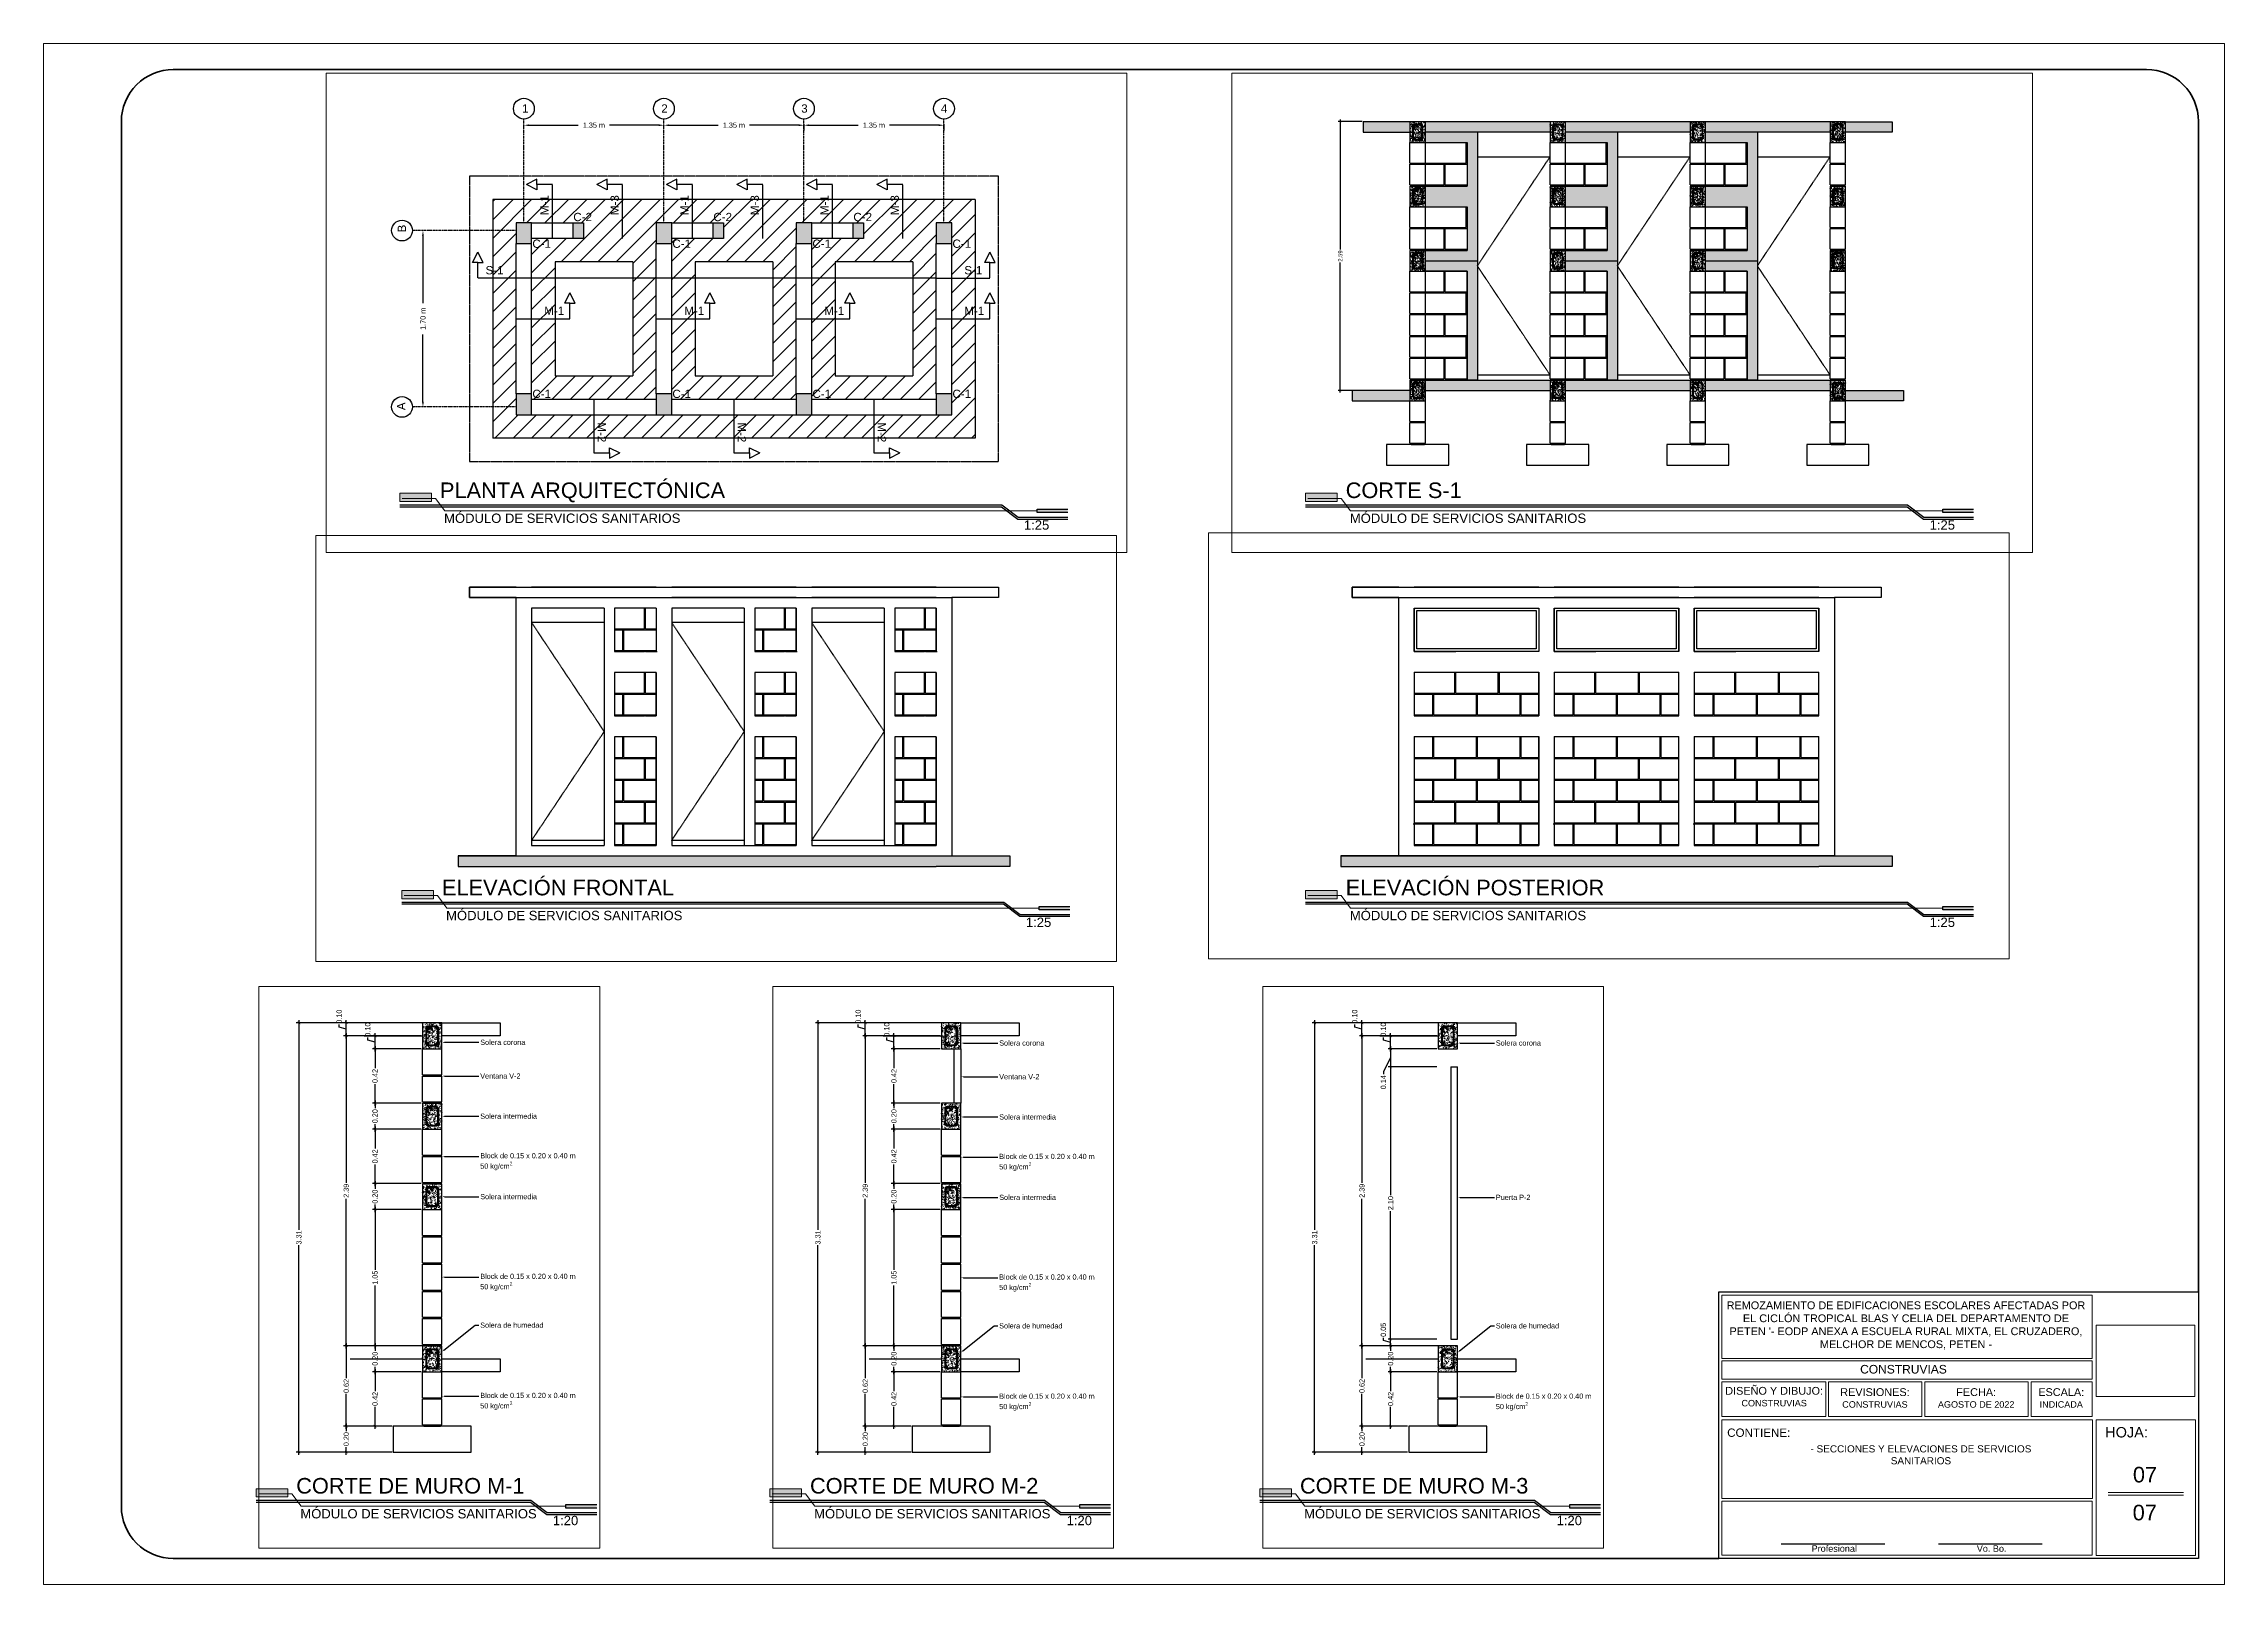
# Paper-space layout '7' of a CAD drawing. Header units: metres, sheet in millimetres. Extents: x 0 to 841, y 0 to 594.
# The model-space entities are those that its viewports show. They can reach past a viewport. Long polylines and large blocks are cut down to what shows.
import ezdxf
from ezdxf import colors
from ezdxf.entities.mleader import LeaderData, LeaderLine
from ezdxf.math import Vec2, Vec3

# ---------------------------------------------------------------- set-up
doc = ezdxf.new("R2010")
doc.units = ezdxf.units.M
doc.header["$MEASUREMENT"] = 0
doc.linetypes.add('DASHED2', pattern=[0.375, 0.25, -0.125])
doc.linetypes.add('PHANTOM2', pattern=[1.25, 0.625, -0.125, 0.125, -0.125, 0.125, -0.125])
for name, color, linetype, lineweight in [('.2', 70, 'Continuous', 20), ('0.1', 1, 'Continuous', 9), ('0.2', 2, 'Continuous', 20), ('0.3', 3, 'Continuous', 30), ('1.2', 6, 'Continuous', 120)]:
    doc.layers.add(name, color=color, linetype=linetype, lineweight=lineweight)
doc.layers.add('0.05', color=9, linetype='Continuous')
doc.layers.add('Vistas', color=7, linetype='Continuous')
doc.layers.add('No', color=7, linetype='Continuous', plot=False)
doc.styles.get("Standard").update_dxf_attribs({"font": 'arial.ttf'})
doc.styles.add('SWIS', font='swissi.ttf')
doc.dimstyles.new('1 a 25', dxfattribs={"dimtxt": 0.05, "dimasz": 0.05, "dimexe": 0.05, "dimexo": 0.05, "dimgap": 0.05, "dimtad": 0, "dimzin": 0, "dimdsep": 46, "dimtxsty": 'Standard', "dimcen": 0.09, "dimadec": 0, "dimazin": 0, "dimtfac": 1, "dimtofl": 0, "dimtmove": 0, "dimatfit": 3, "dimfxl": 1, "dimtolj": 1, "dimtzin": 0, "dimarcsym": 0})
doc.dimstyles.new('JPcotas20', dxfattribs={"dimtxt": 0.04, "dimasz": 0.02, "dimexe": 0.02, "dimexo": 0.01, "dimgap": 0.01, "dimtad": 0, "dimzin": 1, "dimdsep": 46, "dimtxsty": 'Standard', "dimblk": 'ARCHTICK', "dimcen": 2.5, "dimdle": 0.02, "dimclrd": 1, "dimclre": 1, "dimclrt": 2, "dimadec": 0, "dimazin": 0, "dimtfac": 1, "dimtmove": 1, "dimatfit": 2, "dimfxl": 1.25, "dimarcsym": 0})
picture_1 = doc.add_image_def('image1.png', size_in_pixel=(352, 254))

# ---------------------------------------------------------------- blocks, each defined once
blk = doc.blocks.new('*U195')
at = {"layer": '.2'}
h = blk.add_hatch(color=3, dxfattribs=at)
h.dxf.hatch_style = 1
h.paths.add_polyline_path([(0.406, 0.105), (0, 0.105), (0, 0.052), (0.406, 0.052)])
h.paths.add_polyline_path([(0.406, 0.052), (0, 0.052), (0, 0.027), (0.406, 0.027)])
h.paths.add_polyline_path([(0.406, 0.027), (0, 0.027), (0, 0), (0.406, 0)])
at = {"linetype": 'ByBlock', "ltscale": 0.5}
blk.add_hatch(color=3, dxfattribs=at).paths.add_polyline_path([(8.186, -0.098), (8.186, -0.143), (8.58, -0.143), (8.58, -0.098)])
at = {"layer": '.2'}
blk.add_lwpolyline([(0.406, 0), (0, 0), (0, 0.105), (0.406, 0.105)], close=True, dxfattribs=at)
blk.add_lwpolyline([(8.186, -0.12), (0.578, -0.12), (0.458, 0.04), (0.03, 0.04)], dxfattribs=at)
at = {"color": 1, "linetype": 'ByBlock', "ltscale": 0.5}
for p, q in [((0, -0.042), (7.733, -0.042)), ((0, -0.067), (7.728, -0.067)), ((7.728, -0.067), (7.938, -0.225)), ((7.728, -0.067), (7.938, -0.225)), ((7.733, -0.042), (7.943, -0.2)), ((7.733, -0.042), (7.943, -0.2)), ((7.938, -0.225), (8.58, -0.225)), ((7.938, -0.225), (8.58, -0.225)), ((7.943, -0.2), (8.58, -0.2)), ((7.943, -0.2), (8.58, -0.2))]:
    blk.add_line(p, q, dxfattribs=at)
at = {"color": 3, "linetype": 'ByBlock'}
for p, q in [((8.186, -0.143), (8.186, -0.098)), ((8.186, -0.098), (8.58, -0.098)), ((8.58, -0.143), (8.186, -0.143))]:
    blk.add_line(p, q, dxfattribs=at)
at = {"color": 2, "style": 'SWIS'}
for tag, p, height in [('TITULO', (0.515, 0.044), 0.2), ('AMBIENTE', (0.568, -0.275), 0.12), ('ESCALA', (8.017, -0.362), 0.12)]:
    blk.add_attdef(tag, p, '', height=height, dxfattribs=at)
blk = doc.blocks.new('FORMATOSANJUANERMITA')
blk.add_lwpolyline([(0, 0), (841, 0), (841, 594), (0, 594)], close=True)
at = {"layer": '0.1'}
for points in [[(647.2, 111.5), (789.98, 111.5), (789.98, 87.04), (647.2, 87.04)], [(647.2, 86.14), (789.98, 86.14), (789.98, 79.08), (647.2, 79.08)], [(647.2, 78.07), (687.27, 78.07), (687.27, 64.71), (647.2, 64.71)], [(688.37, 78.07), (724.37, 78.07), (724.37, 64.71), (688.37, 64.71)], [(725.47, 78.07), (765.34, 78.07), (765.34, 64.71), (725.47, 64.71)], [(766.44, 78.07), (789.98, 78.07), (789.98, 64.71), (766.44, 64.71)], [(647.2, 63.44), (790.09, 63.44), (790.09, 33.14), (647.2, 33.14)], [(791.59, 11.12), (829.9, 11.12), (829.9, 63.41), (791.59, 63.41)], [(647.2, 32.14), (790.06, 32.14), (790.06, 11.23), (647.2, 11.23)]]:
    blk.add_lwpolyline(points, close=True, dxfattribs=at)
at = {"layer": '0.2'}
for p, q in [((825.27, 35.44), (796.21, 35.44)), ((825.27, 34.44), (796.21, 34.44))]:
    blk.add_line(p, q, dxfattribs=at)
at = {"layer": '0.3'}
for p, q in [((670.08, 15.69), (710.08, 15.69)), ((730.77, 15.69), (770.77, 15.69))]:
    blk.add_line(p, q, dxfattribs=at)
blk.add_lwpolyline([(646.09, 112.75), (831, 112.75), (831, 10), (646.09, 10)], close=True, dxfattribs=at)
at = {"layer": '1.2'}
blk.add_lwpolyline([(831, 112.75), (831, 564, 0.414214), (811, 584), (50, 584, 0.414214), (30, 564), (30, 30, 0.414214), (50, 10), (646.09, 10)], format="xyb", dxfattribs=at)
at = {"layer": '0.2', "attachment_point": 1}
for s, width, heights, insert, char_height in [("\\pxqc;REMOZAMIENTO DE EDIFICACIONES ESCOLARES AFECTADAS POR EL CICLÓN TROPICAL BLAS Y CELIA DEL DEPARTAMENTO DE PETEN '- EODP ANEXA A ESCUELA RURAL MIXTA, EL CRUZADERO, MELCHOR DE MENCOS, PETEN -", 139.6692, [0], (648.37, 109.09), 3), ('\\pxqc;CONSTRUVIAS', 100.8173, [0], (666.83, 84.6), 3.313), ('\\pxqc;DISEÑO Y DIBUJO:\\P{\\H0.83333x;CONSTRUVIAS}', 40.1744, [16.03], (647.28, 76.12), 3), ('\\pxqc;REVISIONES:\\P{\\H0.83333x;CONSTRUVIAS}', 40.1744, [16.03], (686.15, 75.62), 3), ('\\pxqc;FECHA:\\P{\\H0.83333x;AGOSTO DE 2022}', 40.1744, [16.03], (725.19, 75.62), 3), ('\\pxqc;ESCALA:\\P{\\H0.83333x;INDICADA}', 23.8486, [16.03], (766.16, 75.62), 3), ('\\pxqc;CONTIENE:', 40.1744, [5.72], (641.34, 60.08), 3.2), ('\\pxqc;HOJA:', 15.1564, [0], (795.69, 60.64), 4), ('\\pxqc;07', 15.1564, [0], (802.72, 30.69), 6), ('\\pxqc;Profesional ', 15.1564, [0], (682.98, 15.05), 2.5), ('\\pxqc;Vo. Bo. ', 15.1564, [0], (743.67, 15.05), 2.5)]:
    blk.add_mtext_dynamic_manual_height_columns(s, width=width, gutter_width=13.8, heights=heights, dxfattribs=dict(at, insert=insert, char_height=char_height))
image = blk.add_image(picture_1, insert=(791.59, 72.41), size_in_units=(38.07, 27.47))
image.dxf.flags = 7
blk = doc.blocks.new('*U308')
at = {"layer": '.2'}
h = blk.add_hatch(color=3, dxfattribs=at)
h.dxf.hatch_style = 1
h.paths.add_polyline_path([(0.406, 0.105), (0, 0.105), (0, 0.052), (0.406, 0.052)])
h.paths.add_polyline_path([(0.406, 0.052), (0, 0.052), (0, 0.027), (0.406, 0.027)])
h.paths.add_polyline_path([(0.406, 0.027), (0, 0.027), (0, 0), (0.406, 0)])
at = {"linetype": 'ByBlock', "ltscale": 0.5}
blk.add_hatch(color=3, dxfattribs=at).paths.add_polyline_path([(3.98, -0.098), (3.98, -0.143), (4.375, -0.143), (4.375, -0.098)])
at = {"layer": '.2'}
blk.add_lwpolyline([(0.406, 0), (0, 0), (0, 0.105), (0.406, 0.105)], close=True, dxfattribs=at)
blk.add_lwpolyline([(3.98, -0.12), (0.578, -0.12), (0.458, 0.04), (0.03, 0.04)], dxfattribs=at)
at = {"color": 1, "linetype": 'ByBlock', "ltscale": 0.5}
for p, q in [((0, -0.042), (3.528, -0.042)), ((0, -0.067), (3.523, -0.067)), ((3.523, -0.067), (3.733, -0.225)), ((3.523, -0.067), (3.733, -0.225)), ((3.528, -0.042), (3.738, -0.2)), ((3.528, -0.042), (3.738, -0.2)), ((3.733, -0.225), (4.375, -0.225)), ((3.733, -0.225), (4.375, -0.225)), ((3.738, -0.2), (4.375, -0.2)), ((3.738, -0.2), (4.375, -0.2))]:
    blk.add_line(p, q, dxfattribs=at)
at = {"color": 3, "linetype": 'ByBlock'}
for p, q in [((3.98, -0.143), (3.98, -0.098)), ((3.98, -0.098), (4.375, -0.098)), ((4.375, -0.143), (3.98, -0.143))]:
    blk.add_line(p, q, dxfattribs=at)
at = {"color": 2, "style": 'SWIS'}
for tag, p, height in [('TITULO', (0.515, 0.044), 0.2), ('AMBIENTE', (0.568, -0.275), 0.12), ('ESCALA', (3.812, -0.362), 0.12)]:
    blk.add_attdef(tag, p, '', height=height, dxfattribs=at)
blk = doc.blocks.new('*D254')
at = {"color": 0, "lineweight": -2, "transparency": 16777216}
for p, q in [((259170.379, 1878741.926), (259170.853, 1878741.926)), ((259171.629, 1878741.926), (259171.155, 1878741.926))]:
    blk.add_line(p, q, dxfattribs=at)
at = {"color": 0, "transparency": 16777216}
for points in [[(259170.379, 1878741.934), (259170.379, 1878741.917), (259170.329, 1878741.926)], [(259171.629, 1878741.934), (259171.629, 1878741.917), (259171.679, 1878741.926)]]:
    blk.add_solid(points, dxfattribs=at)
at = {"layer": 'Defpoints', "color": 0, "transparency": 16777216}
for p in [(259170.329, 1878741.926), (259171.679, 1878741.926), (259171.679, 1878741.926)]:
    blk.add_point(p, dxfattribs=at)
at = {"color": 0, "transparency": 16777216, "insert": (259171.004, 1878741.926), "char_height": 0.05, "attachment_point": 5}
blk.add_mtext('\\A1;1.35 m', dxfattribs=at)
blk = doc.blocks.new('*D255')
at = {"color": 0, "lineweight": -2, "transparency": 16777216}
for p, q in [((259171.729, 1878741.926), (259172.203, 1878741.926)), ((259172.979, 1878741.926), (259172.505, 1878741.926)), ((259173.029, 1878741.935), (259173.029, 1878741.876))]:
    blk.add_line(p, q, dxfattribs=at)
at = {"color": 0, "transparency": 16777216}
for points in [[(259171.729, 1878741.934), (259171.729, 1878741.917), (259171.679, 1878741.926)], [(259172.979, 1878741.934), (259172.979, 1878741.917), (259173.029, 1878741.926)]]:
    blk.add_solid(points, dxfattribs=at)
at = {"layer": 'Defpoints', "color": 0, "transparency": 16777216}
for p in [(259173.029, 1878741.985), (259171.679, 1878741.926), (259173.029, 1878741.926)]:
    blk.add_point(p, dxfattribs=at)
at = {"color": 0, "transparency": 16777216, "insert": (259172.354, 1878741.926), "char_height": 0.05, "attachment_point": 5}
blk.add_mtext('\\A1;1.35 m', dxfattribs=at)
blk = doc.blocks.new('*D256')
at = {"color": 0, "lineweight": -2, "transparency": 16777216}
for p, q in [((259173.029, 1878741.935), (259173.029, 1878741.876)), ((259173.079, 1878741.926), (259173.553, 1878741.926)), ((259174.329, 1878741.926), (259173.855, 1878741.926)), ((259174.379, 1878741.935), (259174.379, 1878741.876))]:
    blk.add_line(p, q, dxfattribs=at)
at = {"color": 0, "transparency": 16777216}
for points in [[(259173.079, 1878741.934), (259173.079, 1878741.917), (259173.029, 1878741.926)], [(259174.329, 1878741.934), (259174.329, 1878741.917), (259174.379, 1878741.926)]]:
    blk.add_solid(points, dxfattribs=at)
at = {"layer": 'Defpoints', "color": 0, "transparency": 16777216}
for p in [(259173.029, 1878741.985), (259174.379, 1878741.985), (259174.379, 1878741.926)]:
    blk.add_point(p, dxfattribs=at)
at = {"color": 0, "transparency": 16777216, "insert": (259173.704, 1878741.926), "char_height": 0.05, "attachment_point": 5}
blk.add_mtext('\\A1;1.35 m', dxfattribs=at)
blk = doc.blocks.new('*D218')
at = {"color": 0, "lineweight": -2, "transparency": 16777216}
for p, q in [((259169.356, 1878740.86), (259169.356, 1878740.211)), ((259169.356, 1878739.26), (259169.356, 1878739.91))]:
    blk.add_line(p, q, dxfattribs=at)
at = {"color": 0, "transparency": 16777216}
for points in [[(259169.347, 1878740.86), (259169.364, 1878740.86), (259169.356, 1878740.91)], [(259169.347, 1878739.26), (259169.364, 1878739.26), (259169.356, 1878739.21)]]:
    blk.add_solid(points, dxfattribs=at)
at = {"layer": 'Defpoints', "color": 0, "transparency": 16777216}
for p in [(259169.356, 1878740.91), (259169.356, 1878740.91), (259169.356, 1878739.21)]:
    blk.add_point(p, dxfattribs=at)
at = {"color": 0, "transparency": 16777216, "insert": (259169.356, 1878740.06), "char_height": 0.05, "attachment_point": 5, "rotation": 90}
blk.add_mtext('\\A1;1.70 m', dxfattribs=at)
blk = doc.blocks.new('Bloque')
h = blk.add_hatch(color=256)
h.dxf.hatch_style = 1
h.paths.add_polyline_path([(-0.065, 0.01), (-0.065, 0), (0.065, 0), (0.065, 0.01)])
for p, q in [((-0.075, 0.01), (-0.075, 0.21)), ((-0.075, 0.21), (0.075, 0.21)), ((0.075, 0.01), (0.075, 0.21)), ((-0.075, 0.01), (-0.065, 0.01)), ((-0.065, 0.01), (-0.065, 0)), ((-0.065, 0.01), (0.065, 0.01)), ((-0.065, 0), (0.065, 0)), ((0.065, 0), (0.065, 0.01)), ((0.065, 0.01), (0.075, 0.01))]:
    blk.add_line(p, q)
blk = doc.blocks.new('Solera Intermedia')
at = {"layer": 'Vistas'}
h = blk.add_hatch(dxfattribs=at)
h.set_pattern_fill('FP_1', color=256, scale=0.001, style=0, pattern_type=2)
h.set_pattern_definition([(50, (-27.032357, 14.390424), (0.0364365, -0.003187713), [0.00381, -0.04191]), (355, (-27.032357, 14.390424), (-0.00704845, 0.03821172), [0.003048, -0.033528]), (100.451, (-27.02932, 14.39016), (0.029388573, 0.035022944), [0.003238, -0.035618]), (46.184, (-27.032357, 14.400584), (0.054216056, -0.008408366), [0.005715, -0.062865]), (96.636, (-27.02784, 14.399883), (0.0474805, 0.04948544), [0.004857, -0.053427]), (351.184, (-27.032357, 14.400584), (0.04748106, 0.0494846), [0.004572, -0.050292]), (21, (-27.027277, 14.398044), (0.030322646, -0.020452802), [0.00381, -0.04191]), (326, (-27.027277, 14.398044), (0.012360696, 0.03683788), [0.003048, -0.033528]), (71.451, (-27.02475, 14.39634), (0.042683285, 0.016383894), [0.003238, -0.035618]), (37.5, (-27.032357, 14.390424), (0.000618067, 0.0169108196), [0.001676, -0.031445, 0.001676, -0.03236, -0.033655]), (37.5, (-27.032357, 14.390424), (0.000618067, 0.0169108196), [-0.067158, 0.001676, -0.031979]), (7.5, (-27.032357, 14.390424), (0.013364138, 0.020035779), [0.001676, -0.017729, 0.001676, -0.030683, -0.012827]), (7.5, (-27.032357, 14.390424), (0.013364138, 0.020035779), [-0.051765, 0.001676, -0.011151]), (327.5, (-27.043686, 14.390424), (0.027118159, -0.0011460587), [0.001676, -0.011024, 0.001676, -0.037948, -0.052578]), (327.5, (-27.043686, 14.390424), (0.027118159, -0.0011460587), [-0.052324, 0.001676, -0.050902]), (317.5, (-27.048766, 14.390424), (0.02962579, 0.00508507), [0.001676, -0.014834, 0.001676, -0.024638, -0.037338]), (317.5, (-27.048766, 14.390424), (0.02962579, 0.00508507), [-0.042824, 0.001676, -0.035662])])
h.paths.add_polyline_path([(-0.075, 0), (0.075, 0), (0.075, 0.2), (-0.075, 0.2), (-0.075, 0.039)])
h.paths.add_polyline_path([(-0.022, 0.025), (-0.031, 0.025), (-0.036, 0.026), (-0.04, 0.028), (-0.044, 0.031), (-0.047, 0.035), (-0.049, 0.039), (-0.05, 0.044), (-0.05, 0.156), (-0.049, 0.161), (-0.047, 0.165), (-0.044, 0.169), (-0.04, 0.172), (-0.036, 0.174), (-0.031, 0.175), (0.031, 0.175), (0.036, 0.174), (0.04, 0.172), (0.044, 0.169), (0.047, 0.165), (0.049, 0.161), (0.05, 0.156), (0.05, 0.044), (0.049, 0.039), (0.047, 0.035), (0.044, 0.031), (0.04, 0.028), (0.036, 0.026), (0.031, 0.025), (0.005, 0.025)])
h.paths.add_polyline_path([(-0.017, 0.031), (0.031, 0.031), (0.034, 0.032), (0.037, 0.033), (0.04, 0.035), (0.042, 0.038), (0.043, 0.041), (0.044, 0.044), (0.044, 0.156), (0.043, 0.159), (0.042, 0.162), (0.04, 0.165), (0.037, 0.167), (0.034, 0.168), (0.031, 0.169), (-0.017, 0.169), (0.005, 0.147), (0, 0.142), (-0.022, 0.165), (-0.025, 0.167), (-0.028, 0.168), (-0.031, 0.169), (-0.034, 0.168), (-0.037, 0.167), (-0.04, 0.165), (-0.042, 0.162), (-0.043, 0.159), (-0.044, 0.156), (-0.043, 0.153), (-0.042, 0.15), (-0.04, 0.147), (-0.017, 0.125), (-0.022, 0.12), (-0.044, 0.142), (-0.044, 0.044), (-0.043, 0.041), (-0.042, 0.038), (-0.04, 0.035), (-0.037, 0.033), (-0.034, 0.032), (-0.031, 0.031), (-0.022, 0.031)])
for points in [[(-0.037, 0.157), (-0.034, 0.158), (-0.032, 0.16), (-0.032, 0.162), (-0.033, 0.165), (-0.035, 0.166), (-0.038, 0.166), (-0.04, 0.165), (-0.041, 0.162), (-0.041, 0.16), (-0.039, 0.158)], [(-0.037, 0.034), (-0.034, 0.034), (-0.032, 0.036), (-0.032, 0.039), (-0.033, 0.042), (-0.035, 0.043), (-0.038, 0.043), (-0.04, 0.042), (-0.041, 0.039), (-0.041, 0.036), (-0.039, 0.034)], [(0.037, 0.157), (0.04, 0.158), (0.041, 0.16), (0.041, 0.163), (0.04, 0.165), (0.037, 0.166), (0.035, 0.166), (0.033, 0.164), (0.032, 0.162), (0.033, 0.159), (0.035, 0.157)], [(0.036, 0.034), (0.039, 0.034), (0.041, 0.036), (0.041, 0.038), (0.041, 0.041), (0.039, 0.043), (0.036, 0.043), (0.033, 0.042), (0.032, 0.04), (0.032, 0.037), (0.033, 0.035)]]:
    blk.add_hatch(color=256, dxfattribs=at).paths.add_polyline_path(points)
h = blk.add_hatch(color=256, dxfattribs=at)
edge = h.paths.add_edge_path()
edge.add_arc((-0.037, 0.162), 0.00476, 0, 360)
h = blk.add_hatch(color=256, dxfattribs=at)
edge = h.paths.add_edge_path()
edge.add_arc((-0.037, 0.038), 0.00476, 0, 360)
h = blk.add_hatch(color=256, dxfattribs=at)
edge = h.paths.add_edge_path()
edge.add_arc((0.037, 0.162), 0.00476, 0, 360)
h = blk.add_hatch(color=256, dxfattribs=at)
edge = h.paths.add_edge_path()
edge.add_arc((0.037, 0.038), 0.00476, 0, 360)
for p, q in [((0.075, 0.2), (-0.075, 0.2)), ((-0.075, 0.2), (-0.075, 0)), ((0.031, 0.175), (-0.031, 0.175)), ((0.005, 0.147), (-0.017, 0.169)), ((0.031, 0.169), (-0.017, 0.169)), ((0.075, 0), (0.075, 0.2)), ((-0.075, 0), (0.075, 0)), ((-0.05, 0.156), (-0.05, 0.044)), ((-0.044, 0.156), (-0.044, 0.044)), ((-0.044, 0.142), (-0.022, 0.12)), ((-0.04, 0.165), (-0.041, 0.162)), ((-0.041, 0.162), (-0.041, 0.16)), ((-0.041, 0.16), (-0.039, 0.158)), ((-0.04, 0.042), (-0.041, 0.039)), ((-0.041, 0.039), (-0.041, 0.036)), ((-0.041, 0.036), (-0.039, 0.034)), ((-0.038, 0.166), (-0.04, 0.165)), ((-0.04, 0.147), (-0.017, 0.125)), ((-0.038, 0.043), (-0.04, 0.042)), ((-0.039, 0.158), (-0.037, 0.157)), ((-0.039, 0.034), (-0.037, 0.034)), ((-0.035, 0.166), (-0.038, 0.166)), ((-0.035, 0.043), (-0.038, 0.043)), ((-0.037, 0.157), (-0.034, 0.158)), ((-0.037, 0.034), (-0.034, 0.034)), ((-0.033, 0.165), (-0.035, 0.166)), ((-0.033, 0.042), (-0.035, 0.043)), ((-0.034, 0.158), (-0.032, 0.16)), ((-0.034, 0.034), (-0.032, 0.036)), ((-0.032, 0.162), (-0.033, 0.165)), ((-0.032, 0.039), (-0.033, 0.042)), ((-0.032, 0.16), (-0.032, 0.162)), ((-0.032, 0.036), (-0.032, 0.039)), ((-0.031, 0.031), (0.031, 0.031)), ((-0.031, 0.025), (0.031, 0.025)), ((0, 0.142), (-0.022, 0.165)), ((-0.022, 0.12), (-0.017, 0.125)), ((0.005, 0.147), (0, 0.142)), ((0.033, 0.164), (0.032, 0.162)), ((0.032, 0.162), (0.033, 0.159)), ((0.033, 0.042), (0.032, 0.04)), ((0.032, 0.04), (0.032, 0.037)), ((0.032, 0.037), (0.033, 0.035)), ((0.035, 0.166), (0.033, 0.164)), ((0.033, 0.159), (0.035, 0.157)), ((0.036, 0.043), (0.033, 0.042)), ((0.033, 0.035), (0.036, 0.034)), ((0.037, 0.166), (0.035, 0.166)), ((0.035, 0.157), (0.037, 0.157)), ((0.039, 0.043), (0.036, 0.043)), ((0.036, 0.034), (0.039, 0.034)), ((0.04, 0.165), (0.037, 0.166)), ((0.037, 0.157), (0.04, 0.158)), ((0.041, 0.041), (0.039, 0.043)), ((0.039, 0.034), (0.041, 0.036)), ((0.041, 0.163), (0.04, 0.165)), ((0.04, 0.158), (0.041, 0.16)), ((0.041, 0.16), (0.041, 0.163)), ((0.041, 0.038), (0.041, 0.041)), ((0.041, 0.036), (0.041, 0.038)), ((0.044, 0.044), (0.044, 0.156)), ((0.05, 0.044), (0.05, 0.156))]:
    blk.add_line(p, q, dxfattribs=at)
for centre in [(-0.037, 0.162), (-0.037, 0.038), (0.037, 0.162), (0.037, 0.038)]:
    blk.add_circle(centre, 0.00476, dxfattribs=at)
for centre, radius, start, end in [((-0.031, 0.156), 0.019, 45, 180), ((-0.031, 0.156), 0.0127, 45, 180), ((0.031, 0.156), 0.019, 0, 90), ((0.031, 0.156), 0.0127, 0, 90), ((-0.031, 0.044), 0.0191, 180, 270), ((-0.031, 0.156), 0.0127, 180, 225), ((-0.031, 0.044), 0.0127, 180, 270), ((0.031, 0.044), 0.0127, 270, 0), ((0.031, 0.044), 0.019, 270, 0)]:
    blk.add_arc(centre, radius, start, end, dxfattribs=at)
blk = doc.blocks.new('Solera corona')
at = {"layer": 'Vistas'}
h = blk.add_hatch(dxfattribs=at)
h.set_pattern_fill('FP_1', color=256, scale=0.001, style=0, pattern_type=2)
h.set_pattern_definition([(50, (-27.492357, 14.390424), (0.0364365, -0.003187713), [0.00381, -0.04191]), (355, (-27.492357, 14.390424), (-0.00704845, 0.03821172), [0.003048, -0.033528]), (100.451, (-27.48932, 14.39016), (0.029388573, 0.035022944), [0.003238, -0.035618]), (46.184, (-27.492357, 14.400584), (0.054216056, -0.008408366), [0.005715, -0.062865]), (96.636, (-27.48784, 14.399883), (0.0474805, 0.04948544), [0.004857, -0.053427]), (351.184, (-27.492357, 14.400584), (0.04748106, 0.0494846), [0.004572, -0.050292]), (21, (-27.487277, 14.398044), (0.030322646, -0.020452802), [0.00381, -0.04191]), (326, (-27.487277, 14.398044), (0.012360696, 0.03683788), [0.003048, -0.033528]), (71.451, (-27.48475, 14.39634), (0.042683285, 0.016383894), [0.003238, -0.035618]), (37.5, (-27.492357, 14.390424), (0.000618067, 0.0169108196), [0.001676, -0.031445, 0.001676, -0.03236, -0.033655]), (37.5, (-27.492357, 14.390424), (0.000618067, 0.0169108196), [-0.067158, 0.001676, -0.031979]), (7.5, (-27.492357, 14.390424), (0.013364138, 0.020035779), [0.001676, -0.017729, 0.001676, -0.030683, -0.012827]), (7.5, (-27.492357, 14.390424), (0.013364138, 0.020035779), [-0.051765, 0.001676, -0.011151]), (327.5, (-27.503686, 14.390424), (0.027118159, -0.0011460587), [0.001676, -0.011024, 0.001676, -0.037948, -0.052578]), (327.5, (-27.503686, 14.390424), (0.027118159, -0.0011460587), [-0.052324, 0.001676, -0.050902]), (317.5, (-27.508766, 14.390424), (0.02962579, 0.00508507), [0.001676, -0.014834, 0.001676, -0.024638, -0.037338]), (317.5, (-27.508766, 14.390424), (0.02962579, 0.00508507), [-0.042824, 0.001676, -0.035662])])
h.paths.add_polyline_path([(-0.075, 0), (0.075, 0), (0.075, 0.2), (-0.075, 0.2), (-0.075, 0.039)])
h.paths.add_polyline_path([(0.031, 0.025), (-0.031, 0.025), (-0.036, 0.026), (-0.04, 0.028), (-0.044, 0.031), (-0.047, 0.035), (-0.049, 0.039), (-0.05, 0.044), (-0.05, 0.156), (-0.049, 0.161), (-0.047, 0.165), (-0.044, 0.169), (-0.04, 0.172), (-0.036, 0.174), (-0.031, 0.175), (0.031, 0.175), (0.036, 0.174), (0.04, 0.172), (0.044, 0.169), (0.047, 0.165), (0.049, 0.161), (0.05, 0.156), (0.05, 0.044), (0.049, 0.039), (0.047, 0.035), (0.044, 0.031), (0.04, 0.028), (0.036, 0.026), (0.034, 0.025)])
h.paths.add_polyline_path([(0.01, 0.031), (0.031, 0.031), (0.034, 0.032), (0.037, 0.033), (0.04, 0.035), (0.042, 0.038), (0.043, 0.041), (0.044, 0.044), (0.044, 0.156), (0.043, 0.159), (0.042, 0.162), (0.04, 0.165), (0.037, 0.167), (0.034, 0.168), (0.031, 0.169), (-0.017, 0.169), (0.005, 0.147), (0, 0.142), (-0.022, 0.165), (-0.025, 0.167), (-0.028, 0.168), (-0.031, 0.169), (-0.034, 0.168), (-0.037, 0.167), (-0.04, 0.165), (-0.042, 0.162), (-0.043, 0.159), (-0.044, 0.156), (-0.043, 0.153), (-0.042, 0.15), (-0.04, 0.147), (-0.017, 0.125), (-0.022, 0.12), (-0.044, 0.142), (-0.044, 0.044), (-0.043, 0.041), (-0.042, 0.038), (-0.04, 0.035), (-0.037, 0.033), (-0.034, 0.032), (-0.031, 0.031), (0.005, 0.031)])
for points in [[(-0.035, 0.154), (-0.032, 0.155), (-0.03, 0.157), (-0.029, 0.16), (-0.03, 0.164), (-0.032, 0.166), (-0.035, 0.167), (-0.039, 0.166), (-0.041, 0.164), (-0.042, 0.16), (-0.041, 0.157), (-0.039, 0.155)], [(-0.035, 0.033), (-0.032, 0.034), (-0.03, 0.036), (-0.029, 0.04), (-0.03, 0.043), (-0.032, 0.045), (-0.035, 0.046), (-0.039, 0.045), (-0.041, 0.043), (-0.042, 0.04), (-0.041, 0.036), (-0.039, 0.034)], [(0.035, 0.154), (0.039, 0.155), (0.041, 0.157), (0.042, 0.16), (0.041, 0.164), (0.039, 0.166), (0.035, 0.167), (0.032, 0.166), (0.03, 0.164), (0.029, 0.16), (0.03, 0.157), (0.032, 0.155)], [(0.035, 0.033), (0.039, 0.034), (0.041, 0.036), (0.042, 0.04), (0.041, 0.043), (0.039, 0.045), (0.035, 0.046), (0.032, 0.045), (0.03, 0.043), (0.029, 0.04), (0.03, 0.036), (0.032, 0.034)]]:
    blk.add_hatch(color=256, dxfattribs=at).paths.add_polyline_path(points)
h = blk.add_hatch(color=256, dxfattribs=at)
edge = h.paths.add_edge_path()
edge.add_arc((-0.035, 0.16), 0.00635, 0, 360)
h = blk.add_hatch(color=256, dxfattribs=at)
edge = h.paths.add_edge_path()
edge.add_arc((-0.035, 0.04), 0.00635, 0, 360)
h = blk.add_hatch(color=256, dxfattribs=at)
edge = h.paths.add_edge_path()
edge.add_arc((0.035, 0.16), 0.00635, 0, 360)
h = blk.add_hatch(color=256, dxfattribs=at)
edge = h.paths.add_edge_path()
edge.add_arc((0.035, 0.04), 0.00635, 0, 360)
for p, q in [((0.075, 0.2), (-0.075, 0.2)), ((-0.075, 0.2), (-0.075, 0)), ((0.031, 0.175), (-0.031, 0.175)), ((0.005, 0.147), (-0.017, 0.169)), ((0.031, 0.169), (-0.017, 0.169)), ((0.075, 0), (0.075, 0.2)), ((-0.075, 0), (0.075, 0)), ((-0.05, 0.156), (-0.05, 0.044)), ((-0.044, 0.156), (-0.044, 0.044)), ((-0.044, 0.142), (-0.022, 0.12)), ((-0.041, 0.164), (-0.042, 0.16)), ((-0.042, 0.16), (-0.041, 0.157)), ((-0.041, 0.043), (-0.042, 0.04)), ((-0.042, 0.04), (-0.041, 0.036)), ((-0.039, 0.166), (-0.041, 0.164)), ((-0.041, 0.157), (-0.039, 0.155)), ((-0.039, 0.045), (-0.041, 0.043)), ((-0.041, 0.036), (-0.039, 0.034)), ((-0.04, 0.147), (-0.017, 0.125)), ((-0.035, 0.167), (-0.039, 0.166)), ((-0.039, 0.155), (-0.035, 0.154)), ((-0.035, 0.046), (-0.039, 0.045)), ((-0.039, 0.034), (-0.035, 0.033)), ((-0.032, 0.166), (-0.035, 0.167)), ((-0.035, 0.154), (-0.032, 0.155)), ((-0.032, 0.045), (-0.035, 0.046)), ((-0.035, 0.033), (-0.032, 0.034)), ((-0.03, 0.164), (-0.032, 0.166)), ((-0.032, 0.155), (-0.03, 0.157)), ((-0.03, 0.043), (-0.032, 0.045)), ((-0.032, 0.034), (-0.03, 0.036)), ((-0.031, 0.031), (0.031, 0.031)), ((-0.031, 0.025), (0.031, 0.025)), ((-0.029, 0.16), (-0.03, 0.164)), ((-0.03, 0.157), (-0.029, 0.16)), ((-0.029, 0.04), (-0.03, 0.043)), ((-0.03, 0.036), (-0.029, 0.04)), ((0, 0.142), (-0.022, 0.165)), ((-0.022, 0.12), (-0.017, 0.125)), ((0.005, 0.147), (0, 0.142)), ((0.03, 0.164), (0.029, 0.16)), ((0.029, 0.16), (0.03, 0.157)), ((0.03, 0.043), (0.029, 0.04)), ((0.029, 0.04), (0.03, 0.036)), ((0.032, 0.166), (0.03, 0.164)), ((0.03, 0.157), (0.032, 0.155)), ((0.032, 0.045), (0.03, 0.043)), ((0.03, 0.036), (0.032, 0.034)), ((0.035, 0.167), (0.032, 0.166)), ((0.032, 0.155), (0.035, 0.154)), ((0.035, 0.046), (0.032, 0.045)), ((0.032, 0.034), (0.035, 0.033)), ((0.039, 0.166), (0.035, 0.167)), ((0.035, 0.154), (0.039, 0.155)), ((0.039, 0.045), (0.035, 0.046)), ((0.035, 0.033), (0.039, 0.034)), ((0.041, 0.164), (0.039, 0.166)), ((0.039, 0.155), (0.041, 0.157)), ((0.041, 0.043), (0.039, 0.045)), ((0.039, 0.034), (0.041, 0.036)), ((0.042, 0.16), (0.041, 0.164)), ((0.041, 0.157), (0.042, 0.16)), ((0.042, 0.04), (0.041, 0.043)), ((0.041, 0.036), (0.042, 0.04)), ((0.044, 0.044), (0.044, 0.156)), ((0.05, 0.044), (0.05, 0.156))]:
    blk.add_line(p, q, dxfattribs=at)
for centre in [(-0.035, 0.16), (-0.035, 0.04), (0.035, 0.16), (0.035, 0.04)]:
    blk.add_circle(centre, 0.00635, dxfattribs=at)
for centre, radius, start, end in [((-0.031, 0.156), 0.019, 45, 180), ((-0.031, 0.156), 0.0127, 45, 180), ((0.031, 0.156), 0.0191, 0, 90), ((0.031, 0.156), 0.0127, 0, 90), ((-0.031, 0.044), 0.019, 180, 270), ((-0.031, 0.156), 0.0127, 180, 225), ((-0.031, 0.044), 0.0127, 180, 270), ((0.031, 0.044), 0.0127, 270, 0), ((0.031, 0.044), 0.0191, 270, 0)]:
    blk.add_arc(centre, radius, start, end, dxfattribs=at)
blk = doc.blocks.new('_ArchTick')
at = {"color": 0, "linetype": 'ByBlock', "const_width": 0.15}
blk.add_lwpolyline([(-0.5, -0.5), (0.5, 0.5)], dxfattribs=at)
blk = doc.blocks.new('*D309')
at = {"layer": 'Defpoints', "color": 0, "transparency": 16777216}
for p in [(259180.252, 1878738.475), (259180.615, 1878738.475), (259180.615, 1878738.275)]:
    blk.add_point(p, dxfattribs=at)
at = {"layer": 'Vistas', "color": 1, "lineweight": -2, "transparency": 16777216}
for p, q in [((259180.605, 1878738.475), (259180.232, 1878738.475)), ((259180.252, 1878738.495), (259180.252, 1878738.436)), ((259180.605, 1878738.275), (259180.232, 1878738.275)), ((259180.252, 1878738.255), (259180.252, 1878738.313))]:
    blk.add_line(p, q, dxfattribs=at)
at = {"layer": 'Vistas', "color": 1, "lineweight": -2, "transparency": 16777216, "xscale": 0.02, "yscale": 0.02, "zscale": 0.02}
for p, rotation in [((259180.252, 1878738.475), 90), ((259180.252, 1878738.275), 270)]:
    blk.add_blockref('_ArchTick', p, dxfattribs=dict(at, rotation=rotation))
at = {"layer": 'Vistas', "color": 2, "transparency": 16777216, "insert": (259180.252, 1878738.375), "char_height": 0.04, "attachment_point": 5, "rotation": 90}
blk.add_mtext('0.20', dxfattribs=at)
blk = doc.blocks.new('*D310')
at = {"layer": 'Defpoints', "color": 0, "transparency": 16777216}
for p in [(259179.887, 1878741.585), (259180.615, 1878741.585), (259180.615, 1878738.275)]:
    blk.add_point(p, dxfattribs=at)
at = {"layer": 'Vistas', "color": 1, "lineweight": -2, "transparency": 16777216}
for p, q in [((259180.605, 1878741.585), (259179.867, 1878741.585)), ((259179.887, 1878741.605), (259179.887, 1878739.988)), ((259179.887, 1878738.255), (259179.887, 1878739.871)), ((259180.605, 1878738.275), (259179.867, 1878738.275))]:
    blk.add_line(p, q, dxfattribs=at)
at = {"layer": 'Vistas', "color": 1, "lineweight": -2, "transparency": 16777216, "xscale": 0.02, "yscale": 0.02, "zscale": 0.02}
for p, rotation in [((259179.887, 1878741.585), 90), ((259179.887, 1878738.275), 270)]:
    blk.add_blockref('_ArchTick', p, dxfattribs=dict(at, rotation=rotation))
at = {"layer": 'Vistas', "color": 2, "transparency": 16777216, "insert": (259179.887, 1878739.93), "char_height": 0.04, "attachment_point": 5, "rotation": 90}
blk.add_mtext('3.31', dxfattribs=at)
blk = doc.blocks.new('*D311')
at = {"layer": 'Defpoints', "color": 0, "transparency": 16777216}
for p in [(259180.252, 1878739.095), (259180.615, 1878739.095), (259180.615, 1878738.475)]:
    blk.add_point(p, dxfattribs=at)
at = {"layer": 'Vistas', "color": 1, "lineweight": -2, "transparency": 16777216}
for p, q in [((259180.252, 1878739.115), (259180.252, 1878738.846)), ((259180.605, 1878739.095), (259180.232, 1878739.095)), ((259180.252, 1878738.455), (259180.252, 1878738.723)), ((259180.605, 1878738.475), (259180.232, 1878738.475))]:
    blk.add_line(p, q, dxfattribs=at)
at = {"layer": 'Vistas', "color": 1, "lineweight": -2, "transparency": 16777216, "xscale": 0.02, "yscale": 0.02, "zscale": 0.02}
for p, rotation in [((259180.252, 1878739.095), 90), ((259180.252, 1878738.475), 270)]:
    blk.add_blockref('_ArchTick', p, dxfattribs=dict(at, rotation=rotation))
at = {"layer": 'Vistas', "color": 2, "transparency": 16777216, "insert": (259180.252, 1878738.785), "char_height": 0.04, "attachment_point": 5, "rotation": 90}
blk.add_mtext('0.62', dxfattribs=at)
blk = doc.blocks.new('*D312')
at = {"layer": 'Defpoints', "color": 0, "transparency": 16777216}
for p in [(259180.252, 1878741.485), (259180.615, 1878741.485), (259180.615, 1878739.095)]:
    blk.add_point(p, dxfattribs=at)
at = {"layer": 'Vistas', "color": 1, "lineweight": -2, "transparency": 16777216}
for p, q in [((259180.605, 1878741.485), (259180.232, 1878741.485)), ((259180.252, 1878741.505), (259180.252, 1878740.352)), ((259180.252, 1878739.075), (259180.252, 1878740.227)), ((259180.605, 1878739.095), (259180.232, 1878739.095))]:
    blk.add_line(p, q, dxfattribs=at)
at = {"layer": 'Vistas', "color": 1, "lineweight": -2, "transparency": 16777216, "xscale": 0.02, "yscale": 0.02, "zscale": 0.02}
for p, rotation in [((259180.252, 1878741.485), 90), ((259180.252, 1878739.095), 270)]:
    blk.add_blockref('_ArchTick', p, dxfattribs=dict(at, rotation=rotation))
at = {"layer": 'Vistas', "color": 2, "transparency": 16777216, "insert": (259180.252, 1878740.29), "char_height": 0.04, "attachment_point": 5, "rotation": 90}
blk.add_mtext('2.39', dxfattribs=at)
blk = doc.blocks.new('*D313')
at = {"layer": 'Defpoints', "color": 0, "transparency": 16777216}
for p in [(259180.252, 1878741.585), (259180.615, 1878741.585), (259180.615, 1878741.485)]:
    blk.add_point(p, dxfattribs=at)
at = {"layer": 'Vistas', "color": 1, "lineweight": -2, "transparency": 16777216}
for p, q in [((259180.197, 1878741.551), (259180.197, 1878741.571)), ((259180.252, 1878741.535), (259180.197, 1878741.551)), ((259180.605, 1878741.585), (259180.232, 1878741.585)), ((259180.605, 1878741.485), (259180.232, 1878741.485)), ((259180.252, 1878741.465), (259180.252, 1878741.605))]:
    blk.add_line(p, q, dxfattribs=at)
at = {"layer": 'Vistas', "color": 1, "lineweight": -2, "transparency": 16777216, "xscale": 0.02, "yscale": 0.02, "zscale": 0.02}
for p, rotation in [((259180.252, 1878741.585), 90), ((259180.252, 1878741.485), 270)]:
    blk.add_blockref('_ArchTick', p, dxfattribs=dict(at, rotation=rotation))
at = {"layer": 'Vistas', "color": 2, "transparency": 16777216, "insert": (259180.197, 1878741.633), "char_height": 0.04, "attachment_point": 5, "rotation": 90}
blk.add_mtext('0.10', dxfattribs=at)
blk = doc.blocks.new('*D314')
at = {"layer": 'Defpoints', "color": 0, "transparency": 16777216}
for p in [(259180.474, 1878738.895), (259180.84, 1878738.895), (259180.615, 1878738.475)]:
    blk.add_point(p, dxfattribs=at)
at = {"layer": 'Vistas', "color": 1, "lineweight": -2, "transparency": 16777216}
for p, q in [((259180.83, 1878738.895), (259180.454, 1878738.895)), ((259180.474, 1878738.915), (259180.474, 1878738.746)), ((259180.474, 1878738.455), (259180.474, 1878738.623)), ((259180.605, 1878738.475), (259180.454, 1878738.475))]:
    blk.add_line(p, q, dxfattribs=at)
at = {"layer": 'Vistas', "color": 1, "lineweight": -2, "transparency": 16777216, "xscale": 0.02, "yscale": 0.02, "zscale": 0.02}
for p, rotation in [((259180.474, 1878738.895), 90), ((259180.474, 1878738.475), 270)]:
    blk.add_blockref('_ArchTick', p, dxfattribs=dict(at, rotation=rotation))
at = {"layer": 'Vistas', "color": 2, "transparency": 16777216, "insert": (259180.474, 1878738.685), "char_height": 0.04, "attachment_point": 5, "rotation": 90}
blk.add_mtext('0.42', dxfattribs=at)
blk = doc.blocks.new('*D315')
at = {"layer": 'Defpoints', "color": 0, "transparency": 16777216}
for p in [(259180.474, 1878739.095), (259180.84, 1878739.095), (259180.84, 1878738.895)]:
    blk.add_point(p, dxfattribs=at)
at = {"layer": 'Vistas', "color": 1, "lineweight": -2, "transparency": 16777216}
for p, q in [((259180.474, 1878739.115), (259180.474, 1878739.056)), ((259180.83, 1878739.095), (259180.454, 1878739.095)), ((259180.83, 1878738.895), (259180.454, 1878738.895)), ((259180.474, 1878738.875), (259180.474, 1878738.933))]:
    blk.add_line(p, q, dxfattribs=at)
at = {"layer": 'Vistas', "color": 1, "lineweight": -2, "transparency": 16777216, "xscale": 0.02, "yscale": 0.02, "zscale": 0.02}
for p, rotation in [((259180.474, 1878739.095), 90), ((259180.474, 1878738.895), 270)]:
    blk.add_blockref('_ArchTick', p, dxfattribs=dict(at, rotation=rotation))
at = {"layer": 'Vistas', "color": 2, "transparency": 16777216, "insert": (259180.474, 1878738.995), "char_height": 0.04, "attachment_point": 5, "rotation": 90}
blk.add_mtext('0.20', dxfattribs=at)
blk = doc.blocks.new('*D316')
at = {"layer": 'Defpoints', "color": 0, "transparency": 16777216}
for p in [(259180.474, 1878740.145), (259180.84, 1878740.145), (259180.84, 1878739.095)]:
    blk.add_point(p, dxfattribs=at)
at = {"layer": 'Vistas', "color": 1, "lineweight": -2, "transparency": 16777216}
for p, q in [((259180.83, 1878740.145), (259180.454, 1878740.145)), ((259180.474, 1878740.165), (259180.474, 1878739.68)), ((259180.474, 1878739.075), (259180.474, 1878739.559)), ((259180.83, 1878739.095), (259180.454, 1878739.095))]:
    blk.add_line(p, q, dxfattribs=at)
at = {"layer": 'Vistas', "color": 1, "lineweight": -2, "transparency": 16777216, "xscale": 0.02, "yscale": 0.02, "zscale": 0.02}
for p, rotation in [((259180.474, 1878740.145), 90), ((259180.474, 1878739.095), 270)]:
    blk.add_blockref('_ArchTick', p, dxfattribs=dict(at, rotation=rotation))
at = {"layer": 'Vistas', "color": 2, "transparency": 16777216, "insert": (259180.474, 1878739.62), "char_height": 0.04, "attachment_point": 5, "rotation": 90}
blk.add_mtext('1.05', dxfattribs=at)
blk = doc.blocks.new('*D317')
at = {"layer": 'Defpoints', "color": 0, "transparency": 16777216}
for p in [(259180.474, 1878740.345), (259180.84, 1878740.345), (259180.84, 1878740.145)]:
    blk.add_point(p, dxfattribs=at)
at = {"layer": 'Vistas', "color": 1, "lineweight": -2, "transparency": 16777216}
for p, q in [((259180.83, 1878740.345), (259180.454, 1878740.345)), ((259180.474, 1878740.365), (259180.474, 1878740.306)), ((259180.83, 1878740.145), (259180.454, 1878740.145)), ((259180.474, 1878740.125), (259180.474, 1878740.183))]:
    blk.add_line(p, q, dxfattribs=at)
at = {"layer": 'Vistas', "color": 1, "lineweight": -2, "transparency": 16777216, "xscale": 0.02, "yscale": 0.02, "zscale": 0.02}
for p, rotation in [((259180.474, 1878740.345), 90), ((259180.474, 1878740.145), 270)]:
    blk.add_blockref('_ArchTick', p, dxfattribs=dict(at, rotation=rotation))
at = {"layer": 'Vistas', "color": 2, "transparency": 16777216, "insert": (259180.474, 1878740.245), "char_height": 0.04, "attachment_point": 5, "rotation": 90}
blk.add_mtext('0.20', dxfattribs=at)
blk = doc.blocks.new('*D318')
at = {"layer": 'Defpoints', "color": 0, "transparency": 16777216}
for p in [(259180.474, 1878740.765), (259180.84, 1878740.765), (259180.84, 1878740.345)]:
    blk.add_point(p, dxfattribs=at)
at = {"layer": 'Vistas', "color": 1, "lineweight": -2, "transparency": 16777216}
for p, q in [((259180.83, 1878740.765), (259180.454, 1878740.765)), ((259180.474, 1878740.785), (259180.474, 1878740.616)), ((259180.474, 1878740.325), (259180.474, 1878740.493)), ((259180.83, 1878740.345), (259180.454, 1878740.345))]:
    blk.add_line(p, q, dxfattribs=at)
at = {"layer": 'Vistas', "color": 1, "lineweight": -2, "transparency": 16777216, "xscale": 0.02, "yscale": 0.02, "zscale": 0.02}
for p, rotation in [((259180.474, 1878740.765), 90), ((259180.474, 1878740.345), 270)]:
    blk.add_blockref('_ArchTick', p, dxfattribs=dict(at, rotation=rotation))
at = {"layer": 'Vistas', "color": 2, "transparency": 16777216, "insert": (259180.474, 1878740.555), "char_height": 0.04, "attachment_point": 5, "rotation": 90}
blk.add_mtext('0.42', dxfattribs=at)
blk = doc.blocks.new('*D319')
at = {"layer": 'Defpoints', "color": 0, "transparency": 16777216}
for p in [(259180.474, 1878740.965), (259180.84, 1878740.965), (259180.84, 1878740.765)]:
    blk.add_point(p, dxfattribs=at)
at = {"layer": 'Vistas', "color": 1, "lineweight": -2, "transparency": 16777216}
for p, q in [((259180.83, 1878740.965), (259180.454, 1878740.965)), ((259180.474, 1878740.985), (259180.474, 1878740.926)), ((259180.474, 1878740.745), (259180.474, 1878740.803)), ((259180.83, 1878740.765), (259180.454, 1878740.765))]:
    blk.add_line(p, q, dxfattribs=at)
at = {"layer": 'Vistas', "color": 1, "lineweight": -2, "transparency": 16777216, "xscale": 0.02, "yscale": 0.02, "zscale": 0.02}
for p, rotation in [((259180.474, 1878740.965), 90), ((259180.474, 1878740.765), 270)]:
    blk.add_blockref('_ArchTick', p, dxfattribs=dict(at, rotation=rotation))
at = {"layer": 'Vistas', "color": 2, "transparency": 16777216, "insert": (259180.474, 1878740.865), "char_height": 0.04, "attachment_point": 5, "rotation": 90}
blk.add_mtext('0.20', dxfattribs=at)
blk = doc.blocks.new('*D320')
at = {"layer": 'Defpoints', "color": 0, "transparency": 16777216}
for p in [(259180.474, 1878741.385), (259180.84, 1878741.385), (259180.84, 1878740.965)]:
    blk.add_point(p, dxfattribs=at)
at = {"layer": 'Vistas', "color": 1, "lineweight": -2, "transparency": 16777216}
for p, q in [((259180.83, 1878741.385), (259180.454, 1878741.385)), ((259180.474, 1878741.405), (259180.474, 1878741.236)), ((259180.83, 1878740.965), (259180.454, 1878740.965)), ((259180.474, 1878740.945), (259180.474, 1878741.113))]:
    blk.add_line(p, q, dxfattribs=at)
at = {"layer": 'Vistas', "color": 1, "lineweight": -2, "transparency": 16777216, "xscale": 0.02, "yscale": 0.02, "zscale": 0.02}
for p, rotation in [((259180.474, 1878741.385), 90), ((259180.474, 1878740.965), 270)]:
    blk.add_blockref('_ArchTick', p, dxfattribs=dict(at, rotation=rotation))
at = {"layer": 'Vistas', "color": 2, "transparency": 16777216, "insert": (259180.474, 1878741.175), "char_height": 0.04, "attachment_point": 5, "rotation": 90}
blk.add_mtext('0.42', dxfattribs=at)
blk = doc.blocks.new('*D321')
at = {"layer": 'Defpoints', "color": 0, "transparency": 16777216}
for p in [(259180.474, 1878741.485), (259180.84, 1878741.485), (259180.84, 1878741.385)]:
    blk.add_point(p, dxfattribs=at)
at = {"layer": 'Vistas', "color": 1, "lineweight": -2, "transparency": 16777216}
for p, q in [((259180.418, 1878741.451), (259180.418, 1878741.471)), ((259180.83, 1878741.485), (259180.454, 1878741.485)), ((259180.474, 1878741.365), (259180.474, 1878741.505)), ((259180.474, 1878741.435), (259180.418, 1878741.451)), ((259180.83, 1878741.385), (259180.454, 1878741.385))]:
    blk.add_line(p, q, dxfattribs=at)
at = {"layer": 'Vistas', "color": 1, "lineweight": -2, "transparency": 16777216, "xscale": 0.02, "yscale": 0.02, "zscale": 0.02}
for p, rotation in [((259180.474, 1878741.485), 90), ((259180.474, 1878741.385), 270)]:
    blk.add_blockref('_ArchTick', p, dxfattribs=dict(at, rotation=rotation))
at = {"layer": 'Vistas', "color": 2, "transparency": 16777216, "insert": (259180.418, 1878741.533), "char_height": 0.04, "attachment_point": 5, "rotation": 90}
blk.add_mtext('0.10', dxfattribs=at)
blk = doc.blocks.new('*D323')
at = {"layer": 'Defpoints', "color": 0, "transparency": 16777216}
for p in [(259182.835, 1878738.475), (259183.198, 1878738.475), (259183.198, 1878738.275)]:
    blk.add_point(p, dxfattribs=at)
at = {"layer": 'Vistas', "color": 1, "lineweight": -2, "transparency": 16777216}
for p, q in [((259183.188, 1878738.475), (259182.815, 1878738.475)), ((259182.835, 1878738.495), (259182.835, 1878738.436)), ((259183.188, 1878738.275), (259182.815, 1878738.275)), ((259182.835, 1878738.255), (259182.835, 1878738.313))]:
    blk.add_line(p, q, dxfattribs=at)
at = {"layer": 'Vistas', "color": 1, "lineweight": -2, "transparency": 16777216, "xscale": 0.02, "yscale": 0.02, "zscale": 0.02}
for p, rotation in [((259182.835, 1878738.475), 90), ((259182.835, 1878738.275), 270)]:
    blk.add_blockref('_ArchTick', p, dxfattribs=dict(at, rotation=rotation))
at = {"layer": 'Vistas', "color": 2, "transparency": 16777216, "insert": (259182.835, 1878738.375), "char_height": 0.04, "attachment_point": 5, "rotation": 90}
blk.add_mtext('0.20', dxfattribs=at)
blk = doc.blocks.new('*D331')
at = {"layer": 'Defpoints', "color": 0, "transparency": 16777216}
for p in [(259182.47, 1878741.585), (259183.198, 1878741.585), (259183.198, 1878738.275)]:
    blk.add_point(p, dxfattribs=at)
at = {"layer": 'Vistas', "color": 1, "lineweight": -2, "transparency": 16777216}
for p, q in [((259183.188, 1878741.585), (259182.45, 1878741.585)), ((259182.47, 1878741.605), (259182.47, 1878739.988)), ((259182.47, 1878738.255), (259182.47, 1878739.871)), ((259183.188, 1878738.275), (259182.45, 1878738.275))]:
    blk.add_line(p, q, dxfattribs=at)
at = {"layer": 'Vistas', "color": 1, "lineweight": -2, "transparency": 16777216, "xscale": 0.02, "yscale": 0.02, "zscale": 0.02}
for p, rotation in [((259182.47, 1878741.585), 90), ((259182.47, 1878738.275), 270)]:
    blk.add_blockref('_ArchTick', p, dxfattribs=dict(at, rotation=rotation))
at = {"layer": 'Vistas', "color": 2, "transparency": 16777216, "insert": (259182.47, 1878739.93), "char_height": 0.04, "attachment_point": 5, "rotation": 90}
blk.add_mtext('3.31', dxfattribs=at)
blk = doc.blocks.new('*D332')
at = {"layer": 'Defpoints', "color": 0, "transparency": 16777216}
for p in [(259182.835, 1878739.095), (259183.423, 1878739.095), (259183.198, 1878738.475)]:
    blk.add_point(p, dxfattribs=at)
at = {"layer": 'Vistas', "color": 1, "lineweight": -2, "transparency": 16777216}
for p, q in [((259182.835, 1878739.115), (259182.835, 1878738.846)), ((259183.413, 1878739.095), (259182.815, 1878739.095)), ((259182.835, 1878738.455), (259182.835, 1878738.723)), ((259183.188, 1878738.475), (259182.815, 1878738.475))]:
    blk.add_line(p, q, dxfattribs=at)
at = {"layer": 'Vistas', "color": 1, "lineweight": -2, "transparency": 16777216, "xscale": 0.02, "yscale": 0.02, "zscale": 0.02}
for p, rotation in [((259182.835, 1878739.095), 90), ((259182.835, 1878738.475), 270)]:
    blk.add_blockref('_ArchTick', p, dxfattribs=dict(at, rotation=rotation))
at = {"layer": 'Vistas', "color": 2, "transparency": 16777216, "insert": (259182.835, 1878738.785), "char_height": 0.04, "attachment_point": 5, "rotation": 90}
blk.add_mtext('0.62', dxfattribs=at)
blk = doc.blocks.new('*D333')
at = {"layer": 'Defpoints', "color": 0, "transparency": 16777216}
for p in [(259182.835, 1878741.485), (259183.198, 1878741.485), (259183.198, 1878739.095)]:
    blk.add_point(p, dxfattribs=at)
at = {"layer": 'Vistas', "color": 1, "lineweight": -2, "transparency": 16777216}
for p, q in [((259183.188, 1878741.485), (259182.815, 1878741.485)), ((259182.835, 1878741.505), (259182.835, 1878740.352)), ((259182.835, 1878739.075), (259182.835, 1878740.227)), ((259183.188, 1878739.095), (259182.815, 1878739.095))]:
    blk.add_line(p, q, dxfattribs=at)
at = {"layer": 'Vistas', "color": 1, "lineweight": -2, "transparency": 16777216, "xscale": 0.02, "yscale": 0.02, "zscale": 0.02}
for p, rotation in [((259182.835, 1878741.485), 90), ((259182.835, 1878739.095), 270)]:
    blk.add_blockref('_ArchTick', p, dxfattribs=dict(at, rotation=rotation))
at = {"layer": 'Vistas', "color": 2, "transparency": 16777216, "insert": (259182.835, 1878740.29), "char_height": 0.04, "attachment_point": 5, "rotation": 90}
blk.add_mtext('2.39', dxfattribs=at)
blk = doc.blocks.new('*D322')
at = {"layer": 'Defpoints', "color": 0, "transparency": 16777216}
for p in [(259182.835, 1878741.585), (259183.198, 1878741.585), (259183.198, 1878741.485)]:
    blk.add_point(p, dxfattribs=at)
at = {"layer": 'Vistas', "color": 1, "lineweight": -2, "transparency": 16777216}
for p, q in [((259182.78, 1878741.551), (259182.78, 1878741.571)), ((259182.835, 1878741.535), (259182.78, 1878741.551)), ((259183.188, 1878741.585), (259182.815, 1878741.585)), ((259183.188, 1878741.485), (259182.815, 1878741.485)), ((259182.835, 1878741.465), (259182.835, 1878741.605))]:
    blk.add_line(p, q, dxfattribs=at)
at = {"layer": 'Vistas', "color": 1, "lineweight": -2, "transparency": 16777216, "xscale": 0.02, "yscale": 0.02, "zscale": 0.02}
for p, rotation in [((259182.835, 1878741.585), 90), ((259182.835, 1878741.485), 270)]:
    blk.add_blockref('_ArchTick', p, dxfattribs=dict(at, rotation=rotation))
at = {"layer": 'Vistas', "color": 2, "transparency": 16777216, "insert": (259182.78, 1878741.633), "char_height": 0.04, "attachment_point": 5, "rotation": 90}
blk.add_mtext('0.10', dxfattribs=at)
blk = doc.blocks.new('*D334')
at = {"layer": 'Defpoints', "color": 0, "transparency": 16777216}
for p in [(259183.056, 1878738.895), (259183.423, 1878738.895), (259183.198, 1878738.475)]:
    blk.add_point(p, dxfattribs=at)
at = {"layer": 'Vistas', "color": 1, "lineweight": -2, "transparency": 16777216}
for p, q in [((259183.413, 1878738.895), (259183.036, 1878738.895)), ((259183.056, 1878738.915), (259183.056, 1878738.746)), ((259183.056, 1878738.455), (259183.056, 1878738.623)), ((259183.188, 1878738.475), (259183.036, 1878738.475))]:
    blk.add_line(p, q, dxfattribs=at)
at = {"layer": 'Vistas', "color": 1, "lineweight": -2, "transparency": 16777216, "xscale": 0.02, "yscale": 0.02, "zscale": 0.02}
for p, rotation in [((259183.056, 1878738.895), 90), ((259183.056, 1878738.475), 270)]:
    blk.add_blockref('_ArchTick', p, dxfattribs=dict(at, rotation=rotation))
at = {"layer": 'Vistas', "color": 2, "transparency": 16777216, "insert": (259183.056, 1878738.685), "char_height": 0.04, "attachment_point": 5, "rotation": 90}
blk.add_mtext('0.42', dxfattribs=at)
blk = doc.blocks.new('*D326')
at = {"layer": 'Defpoints', "color": 0, "transparency": 16777216}
for p in [(259180.474, 1878739.095), (259180.84, 1878739.095), (259180.84, 1878738.895)]:
    blk.add_point(p, dxfattribs=at)
at = {"layer": 'Vistas', "color": 1, "lineweight": -2, "transparency": 16777216}
for p, q in [((259180.474, 1878739.115), (259180.474, 1878739.056)), ((259180.83, 1878739.095), (259180.454, 1878739.095)), ((259180.83, 1878738.895), (259180.454, 1878738.895)), ((259180.474, 1878738.875), (259180.474, 1878738.933))]:
    blk.add_line(p, q, dxfattribs=at)
at = {"layer": 'Vistas', "color": 1, "lineweight": -2, "transparency": 16777216, "xscale": 0.02, "yscale": 0.02, "zscale": 0.02}
for p, rotation in [((259180.474, 1878739.095), 90), ((259180.474, 1878738.895), 270)]:
    blk.add_blockref('_ArchTick', p, dxfattribs=dict(at, rotation=rotation))
at = {"layer": 'Vistas', "color": 2, "transparency": 16777216, "insert": (259180.474, 1878738.995), "char_height": 0.04, "attachment_point": 5, "rotation": 90}
blk.add_mtext('0.20', dxfattribs=at)
blk = doc.blocks.new('*D327')
at = {"layer": 'Defpoints', "color": 0, "transparency": 16777216}
for p in [(259180.474, 1878740.145), (259180.84, 1878740.145), (259180.84, 1878739.095)]:
    blk.add_point(p, dxfattribs=at)
at = {"layer": 'Vistas', "color": 1, "lineweight": -2, "transparency": 16777216}
for p, q in [((259180.83, 1878740.145), (259180.454, 1878740.145)), ((259180.474, 1878740.165), (259180.474, 1878739.68)), ((259180.474, 1878739.075), (259180.474, 1878739.559)), ((259180.83, 1878739.095), (259180.454, 1878739.095))]:
    blk.add_line(p, q, dxfattribs=at)
at = {"layer": 'Vistas', "color": 1, "lineweight": -2, "transparency": 16777216, "xscale": 0.02, "yscale": 0.02, "zscale": 0.02}
for p, rotation in [((259180.474, 1878740.145), 90), ((259180.474, 1878739.095), 270)]:
    blk.add_blockref('_ArchTick', p, dxfattribs=dict(at, rotation=rotation))
at = {"layer": 'Vistas', "color": 2, "transparency": 16777216, "insert": (259180.474, 1878739.62), "char_height": 0.04, "attachment_point": 5, "rotation": 90}
blk.add_mtext('1.05', dxfattribs=at)
blk = doc.blocks.new('*D328')
at = {"layer": 'Defpoints', "color": 0, "transparency": 16777216}
for p in [(259180.474, 1878740.345), (259180.84, 1878740.345), (259180.84, 1878740.145)]:
    blk.add_point(p, dxfattribs=at)
at = {"layer": 'Vistas', "color": 1, "lineweight": -2, "transparency": 16777216}
for p, q in [((259180.83, 1878740.345), (259180.454, 1878740.345)), ((259180.474, 1878740.365), (259180.474, 1878740.306)), ((259180.83, 1878740.145), (259180.454, 1878740.145)), ((259180.474, 1878740.125), (259180.474, 1878740.183))]:
    blk.add_line(p, q, dxfattribs=at)
at = {"layer": 'Vistas', "color": 1, "lineweight": -2, "transparency": 16777216, "xscale": 0.02, "yscale": 0.02, "zscale": 0.02}
for p, rotation in [((259180.474, 1878740.345), 90), ((259180.474, 1878740.145), 270)]:
    blk.add_blockref('_ArchTick', p, dxfattribs=dict(at, rotation=rotation))
at = {"layer": 'Vistas', "color": 2, "transparency": 16777216, "insert": (259180.474, 1878740.245), "char_height": 0.04, "attachment_point": 5, "rotation": 90}
blk.add_mtext('0.20', dxfattribs=at)
blk = doc.blocks.new('*D329')
at = {"layer": 'Defpoints', "color": 0, "transparency": 16777216}
for p in [(259180.474, 1878740.765), (259180.84, 1878740.765), (259180.84, 1878740.345)]:
    blk.add_point(p, dxfattribs=at)
at = {"layer": 'Vistas', "color": 1, "lineweight": -2, "transparency": 16777216}
for p, q in [((259180.83, 1878740.765), (259180.454, 1878740.765)), ((259180.474, 1878740.785), (259180.474, 1878740.616)), ((259180.474, 1878740.325), (259180.474, 1878740.493)), ((259180.83, 1878740.345), (259180.454, 1878740.345))]:
    blk.add_line(p, q, dxfattribs=at)
at = {"layer": 'Vistas', "color": 1, "lineweight": -2, "transparency": 16777216, "xscale": 0.02, "yscale": 0.02, "zscale": 0.02}
for p, rotation in [((259180.474, 1878740.765), 90), ((259180.474, 1878740.345), 270)]:
    blk.add_blockref('_ArchTick', p, dxfattribs=dict(at, rotation=rotation))
at = {"layer": 'Vistas', "color": 2, "transparency": 16777216, "insert": (259180.474, 1878740.555), "char_height": 0.04, "attachment_point": 5, "rotation": 90}
blk.add_mtext('0.42', dxfattribs=at)
blk = doc.blocks.new('*D330')
at = {"layer": 'Defpoints', "color": 0, "transparency": 16777216}
for p in [(259180.474, 1878740.965), (259180.84, 1878740.965), (259180.84, 1878740.765)]:
    blk.add_point(p, dxfattribs=at)
at = {"layer": 'Vistas', "color": 1, "lineweight": -2, "transparency": 16777216}
for p, q in [((259180.83, 1878740.965), (259180.454, 1878740.965)), ((259180.474, 1878740.985), (259180.474, 1878740.926)), ((259180.474, 1878740.745), (259180.474, 1878740.803)), ((259180.83, 1878740.765), (259180.454, 1878740.765))]:
    blk.add_line(p, q, dxfattribs=at)
at = {"layer": 'Vistas', "color": 1, "lineweight": -2, "transparency": 16777216, "xscale": 0.02, "yscale": 0.02, "zscale": 0.02}
for p, rotation in [((259180.474, 1878740.965), 90), ((259180.474, 1878740.765), 270)]:
    blk.add_blockref('_ArchTick', p, dxfattribs=dict(at, rotation=rotation))
at = {"layer": 'Vistas', "color": 2, "transparency": 16777216, "insert": (259180.474, 1878740.865), "char_height": 0.04, "attachment_point": 5, "rotation": 90}
blk.add_mtext('0.20', dxfattribs=at)
blk = doc.blocks.new('*D324')
at = {"layer": 'Defpoints', "color": 0, "transparency": 16777216}
for p in [(259180.474, 1878741.385), (259180.84, 1878741.385), (259180.84, 1878740.965)]:
    blk.add_point(p, dxfattribs=at)
at = {"layer": 'Vistas', "color": 1, "lineweight": -2, "transparency": 16777216}
for p, q in [((259180.83, 1878741.385), (259180.454, 1878741.385)), ((259180.474, 1878741.405), (259180.474, 1878741.236)), ((259180.83, 1878740.965), (259180.454, 1878740.965)), ((259180.474, 1878740.945), (259180.474, 1878741.113))]:
    blk.add_line(p, q, dxfattribs=at)
at = {"layer": 'Vistas', "color": 1, "lineweight": -2, "transparency": 16777216, "xscale": 0.02, "yscale": 0.02, "zscale": 0.02}
for p, rotation in [((259180.474, 1878741.385), 90), ((259180.474, 1878740.965), 270)]:
    blk.add_blockref('_ArchTick', p, dxfattribs=dict(at, rotation=rotation))
at = {"layer": 'Vistas', "color": 2, "transparency": 16777216, "insert": (259180.474, 1878741.175), "char_height": 0.04, "attachment_point": 5, "rotation": 90}
blk.add_mtext('0.42', dxfattribs=at)
blk = doc.blocks.new('*D325')
at = {"layer": 'Defpoints', "color": 0, "transparency": 16777216}
for p in [(259180.474, 1878741.485), (259180.84, 1878741.485), (259180.84, 1878741.385)]:
    blk.add_point(p, dxfattribs=at)
at = {"layer": 'Vistas', "color": 1, "lineweight": -2, "transparency": 16777216}
for p, q in [((259180.418, 1878741.451), (259180.418, 1878741.471)), ((259180.83, 1878741.485), (259180.454, 1878741.485)), ((259180.474, 1878741.365), (259180.474, 1878741.505)), ((259180.474, 1878741.435), (259180.418, 1878741.451)), ((259180.83, 1878741.385), (259180.454, 1878741.385))]:
    blk.add_line(p, q, dxfattribs=at)
at = {"layer": 'Vistas', "color": 1, "lineweight": -2, "transparency": 16777216, "xscale": 0.02, "yscale": 0.02, "zscale": 0.02}
for p, rotation in [((259180.474, 1878741.485), 90), ((259180.474, 1878741.385), 270)]:
    blk.add_blockref('_ArchTick', p, dxfattribs=dict(at, rotation=rotation))
at = {"layer": 'Vistas', "color": 2, "transparency": 16777216, "insert": (259180.418, 1878741.533), "char_height": 0.04, "attachment_point": 5, "rotation": 90}
blk.add_mtext('0.10', dxfattribs=at)
blk = doc.blocks.new('*D336')
at = {"layer": 'Defpoints', "color": 0, "transparency": 16777216}
for p in [(259185.386, 1878738.475), (259185.748, 1878738.475), (259185.748, 1878738.275)]:
    blk.add_point(p, dxfattribs=at)
at = {"layer": 'Vistas', "color": 1, "lineweight": -2, "transparency": 16777216}
for p, q in [((259185.738, 1878738.475), (259185.366, 1878738.475)), ((259185.386, 1878738.495), (259185.386, 1878738.436)), ((259185.738, 1878738.275), (259185.366, 1878738.275)), ((259185.386, 1878738.255), (259185.386, 1878738.313))]:
    blk.add_line(p, q, dxfattribs=at)
at = {"layer": 'Vistas', "color": 1, "lineweight": -2, "transparency": 16777216, "xscale": 0.02, "yscale": 0.02, "zscale": 0.02}
for p, rotation in [((259185.386, 1878738.475), 90), ((259185.386, 1878738.275), 270)]:
    blk.add_blockref('_ArchTick', p, dxfattribs=dict(at, rotation=rotation))
at = {"layer": 'Vistas', "color": 2, "transparency": 16777216, "insert": (259185.386, 1878738.375), "char_height": 0.04, "attachment_point": 5, "rotation": 90}
blk.add_mtext('0.20', dxfattribs=at)
blk = doc.blocks.new('*D339')
at = {"layer": 'Defpoints', "color": 0, "transparency": 16777216}
for p in [(259185.021, 1878741.585), (259185.748, 1878741.585), (259185.748, 1878738.275)]:
    blk.add_point(p, dxfattribs=at)
at = {"layer": 'Vistas', "color": 1, "lineweight": -2, "transparency": 16777216}
for p, q in [((259185.738, 1878741.585), (259185.001, 1878741.585)), ((259185.021, 1878741.605), (259185.021, 1878739.988)), ((259185.021, 1878738.255), (259185.021, 1878739.871)), ((259185.738, 1878738.275), (259185.001, 1878738.275))]:
    blk.add_line(p, q, dxfattribs=at)
at = {"layer": 'Vistas', "color": 1, "lineweight": -2, "transparency": 16777216, "xscale": 0.02, "yscale": 0.02, "zscale": 0.02}
for p, rotation in [((259185.021, 1878741.585), 90), ((259185.021, 1878738.275), 270)]:
    blk.add_blockref('_ArchTick', p, dxfattribs=dict(at, rotation=rotation))
at = {"layer": 'Vistas', "color": 2, "transparency": 16777216, "insert": (259185.021, 1878739.93), "char_height": 0.04, "attachment_point": 5, "rotation": 90}
blk.add_mtext('3.31', dxfattribs=at)
blk = doc.blocks.new('*D340')
at = {"layer": 'Defpoints', "color": 0, "transparency": 16777216}
for p in [(259185.386, 1878739.095), (259185.748, 1878739.095), (259185.748, 1878738.475)]:
    blk.add_point(p, dxfattribs=at)
at = {"layer": 'Vistas', "color": 1, "lineweight": -2, "transparency": 16777216}
for p, q in [((259185.386, 1878739.115), (259185.386, 1878738.846)), ((259185.738, 1878739.095), (259185.366, 1878739.095)), ((259185.386, 1878738.455), (259185.386, 1878738.723)), ((259185.738, 1878738.475), (259185.366, 1878738.475))]:
    blk.add_line(p, q, dxfattribs=at)
at = {"layer": 'Vistas', "color": 1, "lineweight": -2, "transparency": 16777216, "xscale": 0.02, "yscale": 0.02, "zscale": 0.02}
for p, rotation in [((259185.386, 1878739.095), 90), ((259185.386, 1878738.475), 270)]:
    blk.add_blockref('_ArchTick', p, dxfattribs=dict(at, rotation=rotation))
at = {"layer": 'Vistas', "color": 2, "transparency": 16777216, "insert": (259185.386, 1878738.785), "char_height": 0.04, "attachment_point": 5, "rotation": 90}
blk.add_mtext('0.62', dxfattribs=at)
blk = doc.blocks.new('*D341')
at = {"layer": 'Defpoints', "color": 0, "transparency": 16777216}
for p in [(259185.386, 1878741.485), (259185.748, 1878741.485), (259185.748, 1878739.095)]:
    blk.add_point(p, dxfattribs=at)
at = {"layer": 'Vistas', "color": 1, "lineweight": -2, "transparency": 16777216}
for p, q in [((259185.738, 1878741.485), (259185.366, 1878741.485)), ((259185.386, 1878741.505), (259185.386, 1878740.352)), ((259185.386, 1878739.075), (259185.386, 1878740.227)), ((259185.738, 1878739.095), (259185.366, 1878739.095))]:
    blk.add_line(p, q, dxfattribs=at)
at = {"layer": 'Vistas', "color": 1, "lineweight": -2, "transparency": 16777216, "xscale": 0.02, "yscale": 0.02, "zscale": 0.02}
for p, rotation in [((259185.386, 1878741.485), 90), ((259185.386, 1878739.095), 270)]:
    blk.add_blockref('_ArchTick', p, dxfattribs=dict(at, rotation=rotation))
at = {"layer": 'Vistas', "color": 2, "transparency": 16777216, "insert": (259185.386, 1878740.29), "char_height": 0.04, "attachment_point": 5, "rotation": 90}
blk.add_mtext('2.39', dxfattribs=at)
blk = doc.blocks.new('*D335')
at = {"layer": 'Defpoints', "color": 0, "transparency": 16777216}
for p in [(259185.386, 1878741.585), (259185.748, 1878741.585), (259185.748, 1878741.485)]:
    blk.add_point(p, dxfattribs=at)
at = {"layer": 'Vistas', "color": 1, "lineweight": -2, "transparency": 16777216}
for p, q in [((259185.33, 1878741.551), (259185.33, 1878741.571)), ((259185.386, 1878741.535), (259185.33, 1878741.551)), ((259185.738, 1878741.585), (259185.366, 1878741.585)), ((259185.738, 1878741.485), (259185.366, 1878741.485)), ((259185.386, 1878741.465), (259185.386, 1878741.605))]:
    blk.add_line(p, q, dxfattribs=at)
at = {"layer": 'Vistas', "color": 1, "lineweight": -2, "transparency": 16777216, "xscale": 0.02, "yscale": 0.02, "zscale": 0.02}
for p, rotation in [((259185.386, 1878741.585), 90), ((259185.386, 1878741.485), 270)]:
    blk.add_blockref('_ArchTick', p, dxfattribs=dict(at, rotation=rotation))
at = {"layer": 'Vistas', "color": 2, "transparency": 16777216, "insert": (259185.33, 1878741.633), "char_height": 0.04, "attachment_point": 5, "rotation": 90}
blk.add_mtext('0.10', dxfattribs=at)
blk = doc.blocks.new('*D342')
at = {"layer": 'Defpoints', "color": 0, "transparency": 16777216}
for p in [(259185.607, 1878738.895), (259185.973, 1878738.895), (259185.748, 1878738.475)]:
    blk.add_point(p, dxfattribs=at)
at = {"layer": 'Vistas', "color": 1, "lineweight": -2, "transparency": 16777216}
for p, q in [((259185.963, 1878738.895), (259185.587, 1878738.895)), ((259185.607, 1878738.915), (259185.607, 1878738.746)), ((259185.607, 1878738.455), (259185.607, 1878738.623)), ((259185.738, 1878738.475), (259185.587, 1878738.475))]:
    blk.add_line(p, q, dxfattribs=at)
at = {"layer": 'Vistas', "color": 1, "lineweight": -2, "transparency": 16777216, "xscale": 0.02, "yscale": 0.02, "zscale": 0.02}
for p, rotation in [((259185.607, 1878738.895), 90), ((259185.607, 1878738.475), 270)]:
    blk.add_blockref('_ArchTick', p, dxfattribs=dict(at, rotation=rotation))
at = {"layer": 'Vistas', "color": 2, "transparency": 16777216, "insert": (259185.607, 1878738.685), "char_height": 0.04, "attachment_point": 5, "rotation": 90}
blk.add_mtext('0.42', dxfattribs=at)
blk = doc.blocks.new('*D338')
at = {"layer": 'Defpoints', "color": 0, "transparency": 16777216}
for p in [(259185.607, 1878739.095), (259185.973, 1878739.095), (259185.973, 1878738.895)]:
    blk.add_point(p, dxfattribs=at)
at = {"layer": 'Vistas', "color": 1, "lineweight": -2, "transparency": 16777216}
for p, q in [((259185.607, 1878739.115), (259185.607, 1878739.056)), ((259185.963, 1878739.095), (259185.587, 1878739.095)), ((259185.963, 1878738.895), (259185.587, 1878738.895)), ((259185.607, 1878738.875), (259185.607, 1878738.933))]:
    blk.add_line(p, q, dxfattribs=at)
at = {"layer": 'Vistas', "color": 1, "lineweight": -2, "transparency": 16777216, "xscale": 0.02, "yscale": 0.02, "zscale": 0.02}
for p, rotation in [((259185.607, 1878739.095), 90), ((259185.607, 1878738.895), 270)]:
    blk.add_blockref('_ArchTick', p, dxfattribs=dict(at, rotation=rotation))
at = {"layer": 'Vistas', "color": 2, "transparency": 16777216, "insert": (259185.607, 1878738.995), "char_height": 0.04, "attachment_point": 5, "rotation": 90}
blk.add_mtext('0.20', dxfattribs=at)
blk = doc.blocks.new('*D337')
at = {"layer": 'Defpoints', "color": 0, "transparency": 16777216}
for p in [(259185.607, 1878741.485), (259185.973, 1878741.485), (259185.973, 1878741.385)]:
    blk.add_point(p, dxfattribs=at)
at = {"layer": 'Vistas', "color": 1, "lineweight": -2, "transparency": 16777216}
for p, q in [((259185.551, 1878741.451), (259185.551, 1878741.471)), ((259185.963, 1878741.485), (259185.587, 1878741.485)), ((259185.607, 1878741.365), (259185.607, 1878741.505)), ((259185.607, 1878741.435), (259185.551, 1878741.451)), ((259185.963, 1878741.385), (259185.587, 1878741.385))]:
    blk.add_line(p, q, dxfattribs=at)
at = {"layer": 'Vistas', "color": 1, "lineweight": -2, "transparency": 16777216, "xscale": 0.02, "yscale": 0.02, "zscale": 0.02}
for p, rotation in [((259185.607, 1878741.485), 90), ((259185.607, 1878741.385), 270)]:
    blk.add_blockref('_ArchTick', p, dxfattribs=dict(at, rotation=rotation))
at = {"layer": 'Vistas', "color": 2, "transparency": 16777216, "insert": (259185.551, 1878741.533), "char_height": 0.04, "attachment_point": 5, "rotation": 90}
blk.add_mtext('0.10', dxfattribs=at)
blk = doc.blocks.new('*D343')
at = {"layer": 'Defpoints', "color": 0, "transparency": 16777216}
for p in [(259185.607, 1878739.145), (259185.973, 1878739.145), (259185.973, 1878739.095)]:
    blk.add_point(p, dxfattribs=at)
at = {"layer": 'Vistas', "color": 1, "lineweight": -2, "transparency": 16777216}
for p, q in [((259185.551, 1878739.136), (259185.551, 1878739.156)), ((259185.607, 1878739.12), (259185.551, 1878739.136)), ((259185.963, 1878739.145), (259185.587, 1878739.145)), ((259185.607, 1878739.075), (259185.607, 1878739.165)), ((259185.963, 1878739.095), (259185.587, 1878739.095))]:
    blk.add_line(p, q, dxfattribs=at)
at = {"layer": 'Vistas', "color": 1, "lineweight": -2, "transparency": 16777216, "xscale": 0.02, "yscale": 0.02, "zscale": 0.02}
for p, rotation in [((259185.607, 1878739.145), 90), ((259185.607, 1878739.095), 270)]:
    blk.add_blockref('_ArchTick', p, dxfattribs=dict(at, rotation=rotation))
at = {"layer": 'Vistas', "color": 2, "transparency": 16777216, "insert": (259185.551, 1878739.218), "char_height": 0.04, "attachment_point": 5, "rotation": 90}
blk.add_mtext('0.05', dxfattribs=at)
blk = doc.blocks.new('*D344')
at = {"layer": 'Defpoints', "color": 0, "transparency": 16777216}
for p in [(259185.607, 1878741.245), (259185.607, 1878741.245), (259185.607, 1878739.145)]:
    blk.add_point(p, dxfattribs=at)
at = {"layer": 'Vistas', "color": 1, "lineweight": -2, "transparency": 16777216}
for p, q in [((259185.597, 1878741.245), (259185.587, 1878741.245)), ((259185.607, 1878741.265), (259185.607, 1878740.257)), ((259185.607, 1878739.125), (259185.607, 1878740.132)), ((259185.597, 1878739.145), (259185.587, 1878739.145))]:
    blk.add_line(p, q, dxfattribs=at)
at = {"layer": 'Vistas', "color": 1, "lineweight": -2, "transparency": 16777216, "xscale": 0.02, "yscale": 0.02, "zscale": 0.02}
for p, rotation in [((259185.607, 1878741.245), 90), ((259185.607, 1878739.145), 270)]:
    blk.add_blockref('_ArchTick', p, dxfattribs=dict(at, rotation=rotation))
at = {"layer": 'Vistas', "color": 2, "transparency": 16777216, "insert": (259185.607, 1878740.195), "char_height": 0.04, "attachment_point": 5, "rotation": 90}
blk.add_mtext('2.10', dxfattribs=at)
blk = doc.blocks.new('*D345')
at = {"layer": 'Defpoints', "color": 0, "transparency": 16777216}
for p in [(259185.973, 1878741.385), (259185.607, 1878741.245), (259185.973, 1878741.245)]:
    blk.add_point(p, dxfattribs=at)
at = {"layer": 'Vistas', "color": 1, "lineweight": -2, "transparency": 16777216}
for p, q in [((259185.607, 1878741.315), (259185.551, 1878741.209)), ((259185.963, 1878741.385), (259185.587, 1878741.385)), ((259185.607, 1878741.405), (259185.607, 1878741.225)), ((259185.551, 1878741.209), (259185.551, 1878741.189)), ((259185.963, 1878741.245), (259185.587, 1878741.245))]:
    blk.add_line(p, q, dxfattribs=at)
at = {"layer": 'Vistas', "color": 1, "lineweight": -2, "transparency": 16777216, "xscale": 0.02, "yscale": 0.02, "zscale": 0.02}
for p, rotation in [((259185.607, 1878741.385), 90), ((259185.607, 1878741.245), 270)]:
    blk.add_blockref('_ArchTick', p, dxfattribs=dict(at, rotation=rotation))
at = {"layer": 'Vistas', "color": 2, "transparency": 16777216, "insert": (259185.551, 1878741.127), "char_height": 0.04, "attachment_point": 5, "rotation": 90}
blk.add_mtext('0.14', dxfattribs=at)
blk = doc.blocks.new('*D346')
at = {"layer": 'Defpoints', "color": 0, "transparency": 16777216}
for p in [(259183.056, 1878739.095), (259183.423, 1878739.095), (259183.423, 1878738.895)]:
    blk.add_point(p, dxfattribs=at)
at = {"layer": 'Vistas', "color": 1, "lineweight": -2, "transparency": 16777216}
for p, q in [((259183.056, 1878739.115), (259183.056, 1878739.056)), ((259183.413, 1878739.095), (259183.036, 1878739.095)), ((259183.413, 1878738.895), (259183.036, 1878738.895)), ((259183.056, 1878738.875), (259183.056, 1878738.933))]:
    blk.add_line(p, q, dxfattribs=at)
at = {"layer": 'Vistas', "color": 1, "lineweight": -2, "transparency": 16777216, "xscale": 0.02, "yscale": 0.02, "zscale": 0.02}
for p, rotation in [((259183.056, 1878739.095), 90), ((259183.056, 1878738.895), 270)]:
    blk.add_blockref('_ArchTick', p, dxfattribs=dict(at, rotation=rotation))
at = {"layer": 'Vistas', "color": 2, "transparency": 16777216, "insert": (259183.056, 1878738.995), "char_height": 0.04, "attachment_point": 5, "rotation": 90}
blk.add_mtext('0.20', dxfattribs=at)
blk = doc.blocks.new('*D347')
at = {"layer": 'Defpoints', "color": 0, "transparency": 16777216}
for p in [(259183.056, 1878740.145), (259183.423, 1878740.145), (259183.423, 1878739.095)]:
    blk.add_point(p, dxfattribs=at)
at = {"layer": 'Vistas', "color": 1, "lineweight": -2, "transparency": 16777216}
for p, q in [((259183.413, 1878740.145), (259183.036, 1878740.145)), ((259183.056, 1878740.165), (259183.056, 1878739.68)), ((259183.056, 1878739.075), (259183.056, 1878739.559)), ((259183.413, 1878739.095), (259183.036, 1878739.095))]:
    blk.add_line(p, q, dxfattribs=at)
at = {"layer": 'Vistas', "color": 1, "lineweight": -2, "transparency": 16777216, "xscale": 0.02, "yscale": 0.02, "zscale": 0.02}
for p, rotation in [((259183.056, 1878740.145), 90), ((259183.056, 1878739.095), 270)]:
    blk.add_blockref('_ArchTick', p, dxfattribs=dict(at, rotation=rotation))
at = {"layer": 'Vistas', "color": 2, "transparency": 16777216, "insert": (259183.056, 1878739.62), "char_height": 0.04, "attachment_point": 5, "rotation": 90}
blk.add_mtext('1.05', dxfattribs=at)
blk = doc.blocks.new('*D348')
at = {"layer": 'Defpoints', "color": 0, "transparency": 16777216}
for p in [(259183.056, 1878740.345), (259183.423, 1878740.345), (259183.423, 1878740.145)]:
    blk.add_point(p, dxfattribs=at)
at = {"layer": 'Vistas', "color": 1, "lineweight": -2, "transparency": 16777216}
for p, q in [((259183.413, 1878740.345), (259183.036, 1878740.345)), ((259183.056, 1878740.365), (259183.056, 1878740.306)), ((259183.413, 1878740.145), (259183.036, 1878740.145)), ((259183.056, 1878740.125), (259183.056, 1878740.183))]:
    blk.add_line(p, q, dxfattribs=at)
at = {"layer": 'Vistas', "color": 1, "lineweight": -2, "transparency": 16777216, "xscale": 0.02, "yscale": 0.02, "zscale": 0.02}
for p, rotation in [((259183.056, 1878740.345), 90), ((259183.056, 1878740.145), 270)]:
    blk.add_blockref('_ArchTick', p, dxfattribs=dict(at, rotation=rotation))
at = {"layer": 'Vistas', "color": 2, "transparency": 16777216, "insert": (259183.056, 1878740.245), "char_height": 0.04, "attachment_point": 5, "rotation": 90}
blk.add_mtext('0.20', dxfattribs=at)
blk = doc.blocks.new('*D349')
at = {"layer": 'Defpoints', "color": 0, "transparency": 16777216}
for p in [(259183.056, 1878740.765), (259183.423, 1878740.765), (259183.423, 1878740.345)]:
    blk.add_point(p, dxfattribs=at)
at = {"layer": 'Vistas', "color": 1, "lineweight": -2, "transparency": 16777216}
for p, q in [((259183.413, 1878740.765), (259183.036, 1878740.765)), ((259183.056, 1878740.785), (259183.056, 1878740.616)), ((259183.056, 1878740.325), (259183.056, 1878740.493)), ((259183.413, 1878740.345), (259183.036, 1878740.345))]:
    blk.add_line(p, q, dxfattribs=at)
at = {"layer": 'Vistas', "color": 1, "lineweight": -2, "transparency": 16777216, "xscale": 0.02, "yscale": 0.02, "zscale": 0.02}
for p, rotation in [((259183.056, 1878740.765), 90), ((259183.056, 1878740.345), 270)]:
    blk.add_blockref('_ArchTick', p, dxfattribs=dict(at, rotation=rotation))
at = {"layer": 'Vistas', "color": 2, "transparency": 16777216, "insert": (259183.056, 1878740.555), "char_height": 0.04, "attachment_point": 5, "rotation": 90}
blk.add_mtext('0.42', dxfattribs=at)
blk = doc.blocks.new('*D350')
at = {"layer": 'Defpoints', "color": 0, "transparency": 16777216}
for p in [(259183.056, 1878740.965), (259183.423, 1878740.965), (259183.423, 1878740.765)]:
    blk.add_point(p, dxfattribs=at)
at = {"layer": 'Vistas', "color": 1, "lineweight": -2, "transparency": 16777216}
for p, q in [((259183.413, 1878740.965), (259183.036, 1878740.965)), ((259183.056, 1878740.985), (259183.056, 1878740.926)), ((259183.056, 1878740.745), (259183.056, 1878740.803)), ((259183.413, 1878740.765), (259183.036, 1878740.765))]:
    blk.add_line(p, q, dxfattribs=at)
at = {"layer": 'Vistas', "color": 1, "lineweight": -2, "transparency": 16777216, "xscale": 0.02, "yscale": 0.02, "zscale": 0.02}
for p, rotation in [((259183.056, 1878740.965), 90), ((259183.056, 1878740.765), 270)]:
    blk.add_blockref('_ArchTick', p, dxfattribs=dict(at, rotation=rotation))
at = {"layer": 'Vistas', "color": 2, "transparency": 16777216, "insert": (259183.056, 1878740.865), "char_height": 0.04, "attachment_point": 5, "rotation": 90}
blk.add_mtext('0.20', dxfattribs=at)
blk = doc.blocks.new('*D351')
at = {"layer": 'Defpoints', "color": 0, "transparency": 16777216}
for p in [(259183.056, 1878741.385), (259183.423, 1878741.385), (259183.423, 1878740.965)]:
    blk.add_point(p, dxfattribs=at)
at = {"layer": 'Vistas', "color": 1, "lineweight": -2, "transparency": 16777216}
for p, q in [((259183.413, 1878741.385), (259183.036, 1878741.385)), ((259183.056, 1878741.405), (259183.056, 1878741.236)), ((259183.413, 1878740.965), (259183.036, 1878740.965)), ((259183.056, 1878740.945), (259183.056, 1878741.113))]:
    blk.add_line(p, q, dxfattribs=at)
at = {"layer": 'Vistas', "color": 1, "lineweight": -2, "transparency": 16777216, "xscale": 0.02, "yscale": 0.02, "zscale": 0.02}
for p, rotation in [((259183.056, 1878741.385), 90), ((259183.056, 1878740.965), 270)]:
    blk.add_blockref('_ArchTick', p, dxfattribs=dict(at, rotation=rotation))
at = {"layer": 'Vistas', "color": 2, "transparency": 16777216, "insert": (259183.056, 1878741.175), "char_height": 0.04, "attachment_point": 5, "rotation": 90}
blk.add_mtext('0.42', dxfattribs=at)
blk = doc.blocks.new('*D352')
at = {"layer": 'Defpoints', "color": 0, "transparency": 16777216}
for p in [(259183.056, 1878741.485), (259183.423, 1878741.485), (259183.423, 1878741.385)]:
    blk.add_point(p, dxfattribs=at)
at = {"layer": 'Vistas', "color": 1, "lineweight": -2, "transparency": 16777216}
for p, q in [((259183.001, 1878741.451), (259183.001, 1878741.471)), ((259183.413, 1878741.485), (259183.036, 1878741.485)), ((259183.056, 1878741.365), (259183.056, 1878741.505)), ((259183.056, 1878741.435), (259183.001, 1878741.451)), ((259183.413, 1878741.385), (259183.036, 1878741.385))]:
    blk.add_line(p, q, dxfattribs=at)
at = {"layer": 'Vistas', "color": 1, "lineweight": -2, "transparency": 16777216, "xscale": 0.02, "yscale": 0.02, "zscale": 0.02}
for p, rotation in [((259183.056, 1878741.485), 90), ((259183.056, 1878741.385), 270)]:
    blk.add_blockref('_ArchTick', p, dxfattribs=dict(at, rotation=rotation))
at = {"layer": 'Vistas', "color": 2, "transparency": 16777216, "insert": (259183.001, 1878741.533), "char_height": 0.04, "attachment_point": 5, "rotation": 90}
blk.add_mtext('0.10', dxfattribs=at)
blk = doc.blocks.new('*D376')
at = {"layer": '0.1', "color": 1, "lineweight": -2, "transparency": 16777216}
for p, q in [((259169.794, 1878737.775), (259169.562, 1878737.775)), ((259169.582, 1878737.795), (259169.582, 1878736.542)), ((259169.582, 1878735.165), (259169.582, 1878736.417)), ((259169.794, 1878735.185), (259169.562, 1878735.185))]:
    blk.add_line(p, q, dxfattribs=at)
at = {"layer": 'Defpoints', "color": 0, "transparency": 16777216}
for p in [(259169.804, 1878737.775), (259169.582, 1878735.185), (259169.804, 1878735.185)]:
    blk.add_point(p, dxfattribs=at)
at = {"layer": '0.1', "color": 1, "lineweight": -2, "transparency": 16777216, "xscale": 0.02, "yscale": 0.02, "zscale": 0.02}
for p, rotation in [((259169.582, 1878737.775), 90), ((259169.582, 1878735.185), 270)]:
    blk.add_blockref('_ArchTick', p, dxfattribs=dict(at, rotation=rotation))
at = {"layer": '0.1', "color": 2, "transparency": 16777216, "insert": (259169.582, 1878736.48), "char_height": 0.04, "attachment_point": 5, "rotation": 90}
blk.add_mtext('2.59', dxfattribs=at)

msp = doc.modelspace()

# ---------------------------------------------------------------- hatches: boundary and pattern name
h = msp.add_hatch(color=256)
h.dxf.hatch_style = 1
h.paths.add_polyline_path([(259171.75389, 1878740.98549), (259171.60389, 1878740.98549), (259171.60389, 1878740.78549), (259171.75389, 1878740.78549)])
h.paths.add_polyline_path([(259173.60389, 1878740.98549), (259173.50389, 1878740.98549), (259173.50389, 1878740.83549), (259173.60389, 1878740.83549)])
h.paths.add_polyline_path([(259174.45389, 1878740.98549), (259174.30389, 1878740.98549), (259174.30389, 1878740.78549), (259174.45389, 1878740.78549)])
h.paths.add_polyline_path([(259170.40389, 1878740.98549), (259170.25389, 1878740.98549), (259170.25389, 1878740.78549), (259170.40389, 1878740.78549)])
h.paths.add_polyline_path([(259170.90389, 1878740.98549), (259170.80389, 1878740.98549), (259170.80389, 1878740.83549), (259170.90389, 1878740.83549)])
h.paths.add_polyline_path([(259170.40389, 1878739.33549), (259170.25389, 1878739.33549), (259170.25389, 1878739.13549), (259170.40389, 1878739.13549)])
h.paths.add_polyline_path([(259171.75389, 1878739.33549), (259171.60389, 1878739.33549), (259171.60389, 1878739.13549), (259171.75389, 1878739.13549)])
h.paths.add_polyline_path([(259172.25389, 1878740.98549), (259172.15389, 1878740.98549), (259172.15389, 1878740.83549), (259172.25389, 1878740.83549)])
h.paths.add_polyline_path([(259173.10389, 1878739.33549), (259172.95389, 1878739.33549), (259172.95389, 1878739.13549), (259173.10389, 1878739.13549)])
h.paths.add_polyline_path([(259173.10389, 1878740.98549), (259172.95389, 1878740.98549), (259172.95389, 1878740.78549), (259173.10389, 1878740.78549)])
h.paths.add_polyline_path([(259174.45389, 1878739.33549), (259174.30389, 1878739.33549), (259174.30389, 1878739.13549), (259174.45389, 1878739.13549)])
h = msp.add_hatch(color=256)
h.dxf.hatch_style = 1
h.paths.add_polyline_path([(259172.25389, 1878736.43463), (259171.75389, 1878736.43463), (259171.75389, 1878736.33463), (259172.15389, 1878736.33463), (259172.15389, 1878735.28463), (259172.25389, 1878735.28463)])
h.paths.add_polyline_path([(259173.50389, 1878736.33463), (259173.50389, 1878735.28463), (259173.60389, 1878735.28463), (259173.60389, 1878736.43463), (259173.10389, 1878736.43463), (259173.10389, 1878736.33463)])
h.paths.add_polyline_path([(259170.80389, 1878736.33463), (259170.80389, 1878735.28463), (259170.90389, 1878735.28463), (259170.90389, 1878736.43463), (259170.40389, 1878736.43463), (259170.40389, 1878736.33463)])
h.paths.add_polyline_path([(259170.25389, 1878735.08463), (259170.25389, 1878735.18463), (259169.69537, 1878735.18463), (259169.69537, 1878735.08463)])
h.paths.add_polyline_path([(259171.60389, 1878735.18463), (259171.60389, 1878735.28463), (259170.40389, 1878735.28463), (259170.40389, 1878735.18463)])
h.paths.add_polyline_path([(259172.95389, 1878735.18463), (259172.95389, 1878735.28463), (259171.75389, 1878735.28463), (259171.75389, 1878735.18463)])
h.paths.add_polyline_path([(259174.30389, 1878735.18463), (259174.30389, 1878735.28463), (259173.10389, 1878735.28463), (259173.10389, 1878735.18463)])
h.paths.add_polyline_path([(259174.45389, 1878735.18463), (259174.45389, 1878735.08463), (259175.01242, 1878735.08463), (259175.01242, 1878735.18463)])
h = msp.add_hatch(color=256)
h.dxf.hatch_style = 1
h.paths.add_polyline_path([(259175.01242, 1878730.63996), (259174.45389, 1878730.63996), (259170.25389, 1878730.63996), (259169.69537, 1878730.63996), (259169.69537, 1878730.53996), (259170.40389, 1878730.53996), (259174.30389, 1878730.53996), (259175.01242, 1878730.53996)])
h = msp.add_hatch(color=256)
h.dxf.hatch_style = 1
h.paths.add_polyline_path([(259175.01242, 1878725.34154), (259174.45389, 1878725.34154), (259170.25389, 1878725.34154), (259169.69537, 1878725.34154), (259169.69537, 1878725.24154), (259170.40389, 1878725.24154), (259174.30389, 1878725.24154), (259175.01242, 1878725.24154)])
at = {"layer": '0.05'}
h = msp.add_hatch(dxfattribs=at)
h.set_pattern_fill('AR-CONC', color=256, scale=0.001033)
h.set_pattern_definition([(50, (259150.35851, 1878744.28229), (0.1882824, -0.0164726), [0.0196876, -0.2165636]), (355, (259150.3585, 1878744.28229), (-0.036423, 0.1974515), [0.0157501, -0.1732515]), (100.45144, (259150.3742, 1878744.28092), (0.1518594, 0.180979), [0.0167319, -0.1840509]), (46.1842, (259150.3585, 1878744.3348), (0.280152, -0.0434495), [0.0295314, -0.3248455]), (96.6356, (259150.38185, 1878744.33117), (0.24535, 0.2557075), [0.025098, -0.2760766]), (351.1842, (259150.3585, 1878744.3348), (0.24535, 0.2557075), [0.023625, -0.259876]), (21, (259150.38476, 1878744.32166), (0.1566889, -0.105688), [0.0196876, -0.2165636]), (326, (259150.38476, 1878744.32166), (0.0638705, 0.1903527), [0.0157501, -0.1732509]), (71.45144, (259150.39782, 1878744.31286), (0.2205595, 0.0846647), [0.0167319, -0.1840506]), (37.5, (259150.35851, 1878744.28229), (0.00319198, 0.0873851), [0, -0.1711509, 0, -0.17587592, 0, -0.17390716]), (7.5, (259150.35851, 1878744.28229), (0.0690561, 0.10353362), [0, -0.10027553, 0, -0.16721338, 0, -0.0662816]), (327.5, (259150.29997, 1878744.28229), (0.14012881, -0.00592049), [0, -0.06562535, 0, -0.2047511, 0, -0.27168893]), (317.5, (259150.27372, 1878744.28229), (0.15308707, 0.0262775), [0, -0.08531295, 0, -0.1359757, 0, -0.1929385])])
h.paths.add_polyline_path([(259172.15389, 1878737.15463), (259171.75389, 1878737.15463), (259171.75389, 1878736.95463), (259172.15389, 1878736.95463), (259172.15389, 1878736.53463), (259171.75389, 1878736.53463), (259171.75389, 1878736.43463), (259172.25389, 1878736.43463), (259172.25389, 1878737.67463), (259171.75389, 1878737.67463), (259171.75389, 1878737.57463), (259172.15389, 1878737.57463)])
h.paths.add_polyline_path([(259173.50389, 1878736.95463), (259173.50389, 1878736.53463), (259173.10389, 1878736.53463), (259173.10389, 1878736.43463), (259173.60389, 1878736.43463), (259173.60389, 1878737.67463), (259173.10389, 1878737.67463), (259173.10389, 1878737.57463), (259173.50389, 1878737.57463), (259173.50389, 1878737.15463), (259173.10389, 1878737.15463), (259173.10389, 1878736.95463)])
h.paths.add_polyline_path([(259170.80389, 1878737.57463), (259170.80389, 1878737.15463), (259170.40389, 1878737.15463), (259170.40389, 1878736.95463), (259170.80389, 1878736.95463), (259170.80389, 1878736.53463), (259170.40389, 1878736.53463), (259170.40389, 1878736.43463), (259170.90389, 1878736.43463), (259170.90389, 1878737.67463), (259170.40389, 1878737.67463), (259170.40389, 1878737.57463)])
h.paths.add_polyline_path([(259169.80389, 1878737.77463), (259169.80389, 1878737.67463), (259170.25389, 1878737.67463), (259170.25389, 1878737.77463)])
h.paths.add_polyline_path([(259171.60389, 1878737.67463), (259171.60389, 1878737.77463), (259170.40389, 1878737.77463), (259170.40389, 1878737.67463)])
h.paths.add_polyline_path([(259172.95389, 1878737.67463), (259172.95389, 1878737.77463), (259171.75389, 1878737.77463), (259171.75389, 1878737.67463)])
h.paths.add_polyline_path([(259174.30389, 1878737.67463), (259174.30389, 1878737.77463), (259173.10389, 1878737.77463), (259173.10389, 1878737.67463)])
h.paths.add_polyline_path([(259174.45389, 1878737.77463), (259174.45389, 1878737.67463), (259174.90389, 1878737.67463), (259174.90389, 1878737.77463)])
h = msp.add_hatch(dxfattribs=at)
h.set_pattern_fill('AR-B816C', color=256, scale=0.001033)
h.set_pattern_definition([(0, (259170.8039, 1878737.15463), (0.21, 0.21), [0.41016, -0.00984]), (0, (259170.5939, 1878737.16447), (0.21, 0.21), [0.41016, -0.00984]), (90, (259170.8039, 1878737.15463), (-0.21, 0.21), [-0.219845, 0.20016]), (90, (259170.79405, 1878737.15463), (-0.21, 0.21), [-0.219845, 0.20016])])
h.paths.add_polyline_path([(259170.80389, 1878737.15463), (259170.80389, 1878737.57463), (259170.40389, 1878737.57463), (259170.40389, 1878737.37463), (259170.40389, 1878737.15463)])
h = msp.add_hatch(dxfattribs=at)
h.set_pattern_fill('AR-B816C', color=256, scale=0.001033)
h.set_pattern_definition([(0, (259172.1539, 1878737.15463), (0.21, 0.21), [0.41016, -0.00984]), (0, (259171.9439, 1878737.16447), (0.21, 0.21), [0.41016, -0.00984]), (90, (259172.1539, 1878737.15463), (-0.21, 0.21), [-0.219845, 0.20016]), (90, (259172.14405, 1878737.15463), (-0.21, 0.21), [-0.219845, 0.20016])])
h.paths.add_polyline_path([(259172.15389, 1878737.57463), (259171.75389, 1878737.57463), (259171.75389, 1878737.37463), (259171.74389, 1878737.37463), (259171.74389, 1878737.36463), (259171.75389, 1878737.36463), (259171.75389, 1878737.16463), (259171.74389, 1878737.16463), (259171.74389, 1878737.15463), (259171.75389, 1878737.15463), (259172.15389, 1878737.15463)])
h = msp.add_hatch(dxfattribs=at)
h.set_pattern_fill('AR-B816C', color=256, scale=0.001033)
h.set_pattern_definition([(0, (259173.5039, 1878737.15463), (0.21, 0.21), [0.41016, -0.00984]), (0, (259173.2939, 1878737.16447), (0.21, 0.21), [0.41016, -0.00984]), (90, (259173.5039, 1878737.15463), (-0.21, 0.21), [-0.219845, 0.20016]), (90, (259173.49405, 1878737.15463), (-0.21, 0.21), [-0.219845, 0.20016])])
h.paths.add_polyline_path([(259173.50389, 1878737.57463), (259173.10389, 1878737.57463), (259173.10389, 1878737.37463), (259173.09389, 1878737.37463), (259173.09389, 1878737.36463), (259173.10389, 1878737.36463), (259173.10389, 1878737.16463), (259173.09389, 1878737.16463), (259173.09389, 1878737.15463), (259173.10389, 1878737.15463), (259173.50389, 1878737.15463)])
h = msp.add_hatch(dxfattribs=at)
h.set_pattern_fill('AR-B816C', color=256, scale=0.001033)
h.set_pattern_definition([(0, (259170.8039, 1878736.53463), (0.21, 0.21), [0.41016, -0.00984]), (0, (259170.5939, 1878736.54447), (0.21, 0.21), [0.41016, -0.00984]), (90, (259170.8039, 1878736.53463), (-0.21, 0.21), [-0.219845, 0.20016]), (90, (259170.79405, 1878736.53463), (-0.21, 0.21), [-0.219845, 0.20016])])
h.paths.add_polyline_path([(259170.80389, 1878736.95463), (259170.40389, 1878736.95463), (259170.40389, 1878736.75463), (259170.39389, 1878736.75463), (259170.39389, 1878736.74463), (259170.40389, 1878736.74463), (259170.40389, 1878736.54463), (259170.39389, 1878736.54463), (259170.39389, 1878736.53463), (259170.40389, 1878736.53463), (259170.80389, 1878736.53463)])
h = msp.add_hatch(dxfattribs=at)
h.set_pattern_fill('AR-B816C', color=256, scale=0.001033)
h.set_pattern_definition([(0, (259172.1539, 1878736.53463), (0.21, 0.21), [0.41016, -0.00984]), (0, (259171.9439, 1878736.54447), (0.21, 0.21), [0.41016, -0.00984]), (90, (259172.1539, 1878736.53463), (-0.21, 0.21), [-0.219845, 0.20016]), (90, (259172.14405, 1878736.53463), (-0.21, 0.21), [-0.219845, 0.20016])])
h.paths.add_polyline_path([(259172.15389, 1878736.95463), (259171.75389, 1878736.95463), (259171.75389, 1878736.75463), (259171.74389, 1878736.75463), (259171.74389, 1878736.74463), (259171.75389, 1878736.74463), (259171.75389, 1878736.54463), (259171.74389, 1878736.54463), (259171.74389, 1878736.53463), (259171.75389, 1878736.53463), (259172.15389, 1878736.53463)])
h = msp.add_hatch(dxfattribs=at)
h.set_pattern_fill('AR-B816C', color=256, scale=0.001033)
h.set_pattern_definition([(0, (259173.5039, 1878736.53463), (0.21, 0.21), [0.41016, -0.00984]), (0, (259173.2939, 1878736.54447), (0.21, 0.21), [0.41016, -0.00984]), (90, (259173.5039, 1878736.53463), (-0.21, 0.21), [-0.219845, 0.20016]), (90, (259173.49405, 1878736.53463), (-0.21, 0.21), [-0.219845, 0.20016])])
h.paths.add_polyline_path([(259173.50389, 1878736.95463), (259173.10389, 1878736.95463), (259173.10389, 1878736.75463), (259173.09389, 1878736.75463), (259173.09389, 1878736.74463), (259173.10389, 1878736.74463), (259173.10389, 1878736.54463), (259173.09389, 1878736.54463), (259173.09389, 1878736.53463), (259173.10389, 1878736.53463), (259173.50389, 1878736.53463)])
h = msp.add_hatch(dxfattribs=at)
h.set_pattern_fill('AR-B816C', color=256, scale=0.001033)
h.set_pattern_definition([(0, (259170.8039, 1878735.28463), (0.21, 0.21), [0.41016, -0.009844]), (0, (259170.5939, 1878735.29447), (0.21, 0.21), [0.41016, -0.009844]), (90, (259170.8039, 1878735.28463), (-0.21, 0.21), [-0.219845, 0.20016]), (90, (259170.79405, 1878735.28463), (-0.21, 0.21), [-0.219845, 0.20016])])
h.paths.add_polyline_path([(259170.80389, 1878736.33463), (259170.40389, 1878736.33463), (259170.40389, 1878736.13463), (259170.39389, 1878736.13463), (259170.39389, 1878736.12463), (259170.40389, 1878736.12463), (259170.40389, 1878735.92463), (259170.39389, 1878735.92463), (259170.39389, 1878735.91463), (259170.40389, 1878735.91463), (259170.40389, 1878735.71463), (259170.39389, 1878735.71463), (259170.39389, 1878735.70463), (259170.40389, 1878735.70463), (259170.40389, 1878735.50463), (259170.39389, 1878735.50463), (259170.39389, 1878735.49463), (259170.40389, 1878735.49463), (259170.40389, 1878735.29463), (259170.39389, 1878735.29463), (259170.39389, 1878735.28463), (259170.40389, 1878735.28463), (259170.80389, 1878735.28463)])
h = msp.add_hatch(dxfattribs=at)
h.set_pattern_fill('AR-B816C', color=256, scale=0.001033)
h.set_pattern_definition([(0, (259172.1539, 1878735.28463), (0.21, 0.21), [0.41016, -0.009844]), (0, (259171.9439, 1878735.29447), (0.21, 0.21), [0.41016, -0.009844]), (90, (259172.1539, 1878735.28463), (-0.21, 0.21), [-0.219845, 0.20016]), (90, (259172.14405, 1878735.28463), (-0.21, 0.21), [-0.219845, 0.20016])])
h.paths.add_polyline_path([(259172.15389, 1878736.33463), (259171.75389, 1878736.33463), (259171.75389, 1878736.13463), (259171.74389, 1878736.13463), (259171.74389, 1878736.12463), (259171.75389, 1878736.12463), (259171.75389, 1878735.92463), (259171.74389, 1878735.92463), (259171.74389, 1878735.91463), (259171.75389, 1878735.91463), (259171.75389, 1878735.71463), (259171.74389, 1878735.71463), (259171.74389, 1878735.70463), (259171.75389, 1878735.70463), (259171.75389, 1878735.50463), (259171.74389, 1878735.50463), (259171.74389, 1878735.49463), (259171.75389, 1878735.49463), (259171.75389, 1878735.29463), (259171.74389, 1878735.29463), (259171.74389, 1878735.28463), (259171.75389, 1878735.28463), (259172.15389, 1878735.28463)])
h = msp.add_hatch(dxfattribs=at)
h.set_pattern_fill('AR-B816C', color=256, scale=0.001033)
h.set_pattern_definition([(0, (259173.5039, 1878735.28463), (0.21, 0.21), [0.41016, -0.009844]), (0, (259173.2939, 1878735.29447), (0.21, 0.21), [0.41016, -0.009844]), (90, (259173.5039, 1878735.28463), (-0.21, 0.21), [-0.219845, 0.20016]), (90, (259173.49405, 1878735.28463), (-0.21, 0.21), [-0.219845, 0.20016])])
h.paths.add_polyline_path([(259173.50389, 1878736.33463), (259173.10389, 1878736.33463), (259173.10389, 1878736.13463), (259173.09389, 1878736.13463), (259173.09389, 1878736.12463), (259173.10389, 1878736.12463), (259173.10389, 1878735.92463), (259173.09389, 1878735.92463), (259173.09389, 1878735.91463), (259173.10389, 1878735.91463), (259173.10389, 1878735.71463), (259173.09389, 1878735.71463), (259173.09389, 1878735.70463), (259173.10389, 1878735.70463), (259173.10389, 1878735.50463), (259173.09389, 1878735.50463), (259173.09389, 1878735.49463), (259173.10389, 1878735.49463), (259173.10389, 1878735.29463), (259173.09389, 1878735.29463), (259173.09389, 1878735.28463), (259173.10389, 1878735.28463), (259173.50389, 1878735.28463)])
h = msp.add_hatch(dxfattribs=at)
h.set_pattern_fill('AR-B816C', color=256, scale=0.001033)
h.set_pattern_definition([(0, (259170.8039, 1878731.98996), (0.21, 0.21), [0.41016, -0.009844]), (0, (259170.5939, 1878731.9998), (0.21, 0.21), [0.41016, -0.009844]), (90, (259170.8039, 1878731.98996), (-0.21, 0.21), [-0.219845, 0.20016]), (90, (259170.79405, 1878731.98996), (-0.21, 0.21), [-0.219845, 0.20016])])
h.paths.add_polyline_path([(259171.60389, 1878732.41996), (259170.40389, 1878732.40996), (259170.40389, 1878732.20996), (259170.40389, 1878732.19996), (259170.40389, 1878731.99996), (259170.40389, 1878731.98996), (259171.60389, 1878731.99996)])
h = msp.add_hatch(dxfattribs=at)
h.set_pattern_fill('AR-B816C', color=256, scale=0.001033)
h.set_pattern_definition([(0, (259172.1539, 1878731.98996), (0.21, 0.21), [0.41016, -0.009844]), (0, (259171.9439, 1878731.9998), (0.21, 0.21), [0.41016, -0.009844]), (90, (259172.1539, 1878731.98996), (-0.21, 0.21), [-0.219845, 0.20016]), (90, (259172.14405, 1878731.98996), (-0.21, 0.21), [-0.219845, 0.20016])])
h.paths.add_polyline_path([(259172.95389, 1878732.41996), (259171.75389, 1878732.40996), (259171.75389, 1878732.20996), (259171.75389, 1878732.19996), (259171.75389, 1878731.99996), (259171.75389, 1878731.98996), (259172.95389, 1878731.99996)])
h = msp.add_hatch(dxfattribs=at)
h.set_pattern_fill('AR-B816C', color=256, scale=0.001033)
h.set_pattern_definition([(0, (259173.5039, 1878731.98996), (0.21, 0.21), [0.41016, -0.009844]), (0, (259173.2939, 1878731.9998), (0.21, 0.21), [0.41016, -0.009844]), (90, (259173.5039, 1878731.98996), (-0.21, 0.21), [-0.219845, 0.20016]), (90, (259173.49405, 1878731.98996), (-0.21, 0.21), [-0.219845, 0.20016])])
h.paths.add_polyline_path([(259174.30389, 1878732.41996), (259173.10389, 1878732.40996), (259173.10389, 1878732.20996), (259173.10389, 1878732.19996), (259173.10389, 1878731.99996), (259173.10389, 1878731.98996), (259174.30389, 1878731.99996)])
h = msp.add_hatch(dxfattribs=at)
h.set_pattern_fill('AR-B816C', color=256, scale=0.001033)
h.set_pattern_definition([(0, (259170.8039, 1878730.73996), (0.21, 0.21), [0.41016, -0.009844]), (0, (259170.5939, 1878730.7498), (0.21, 0.21), [0.41016, -0.009844]), (90, (259170.8039, 1878730.73996), (-0.21, 0.21), [-0.219845, 0.200157]), (90, (259170.79405, 1878730.73996), (-0.21, 0.21), [-0.219845, 0.200157])])
h.paths.add_polyline_path([(259171.60389, 1878731.78996), (259170.40389, 1878731.78996), (259170.40389, 1878731.58996), (259170.40389, 1878731.57996), (259170.40389, 1878731.37996), (259170.40389, 1878731.36996), (259170.40389, 1878731.16996), (259170.40389, 1878731.15996), (259170.40389, 1878730.95996), (259170.39389, 1878730.95996), (259170.39389, 1878730.94996), (259170.40389, 1878730.94996), (259170.40389, 1878730.74996), (259170.40389, 1878730.73996), (259171.60389, 1878730.73996)])
h = msp.add_hatch(dxfattribs=at)
h.set_pattern_fill('AR-B816C', color=256, scale=0.001033)
h.set_pattern_definition([(0, (259172.1539, 1878730.73996), (0.21, 0.21), [0.41016, -0.009844]), (0, (259171.9439, 1878730.7498), (0.21, 0.21), [0.41016, -0.009844]), (90, (259172.1539, 1878730.73996), (-0.21, 0.21), [-0.219845, 0.200157]), (90, (259172.14405, 1878730.73996), (-0.21, 0.21), [-0.219845, 0.200157])])
h.paths.add_polyline_path([(259172.95389, 1878731.78996), (259171.75389, 1878731.78996), (259171.75389, 1878731.58996), (259171.75389, 1878731.57996), (259171.75389, 1878731.37996), (259171.75389, 1878731.36996), (259171.75389, 1878731.16996), (259171.75389, 1878731.15996), (259171.75389, 1878730.95996), (259171.74389, 1878730.95996), (259171.74389, 1878730.94996), (259171.75389, 1878730.94996), (259171.75389, 1878730.74996), (259171.75389, 1878730.73996), (259172.95389, 1878730.73996)])
h = msp.add_hatch(dxfattribs=at)
h.set_pattern_fill('AR-B816C', color=256, scale=0.001033)
h.set_pattern_definition([(0, (259173.5039, 1878730.73996), (0.21, 0.21), [0.41016, -0.009844]), (0, (259173.2939, 1878730.7498), (0.21, 0.21), [0.41016, -0.009844]), (90, (259173.5039, 1878730.73996), (-0.21, 0.21), [-0.219845, 0.200157]), (90, (259173.49405, 1878730.73996), (-0.21, 0.21), [-0.219845, 0.200157])])
h.paths.add_polyline_path([(259174.30389, 1878731.78996), (259173.10389, 1878731.78996), (259173.10389, 1878731.58996), (259173.10389, 1878731.57996), (259173.10389, 1878731.37996), (259173.10389, 1878731.36996), (259173.10389, 1878731.16996), (259173.10389, 1878731.15996), (259173.10389, 1878730.95996), (259173.09389, 1878730.95996), (259173.09389, 1878730.94996), (259173.10389, 1878730.94996), (259173.10389, 1878730.74996), (259173.10389, 1878730.73996), (259174.30389, 1878730.73996)])
h = msp.add_hatch(dxfattribs=at)
h.set_pattern_fill('AR-B816C', color=256, scale=0.001033)
h.set_pattern_definition([(0, (259184.52152, 1878727.31154), (0.210001, 0.210001), [0.4101584, -0.009844]), (0, (259184.31152, 1878727.32138), (0.210001, 0.210001), [0.4101584, -0.009844]), (90, (259184.52152, 1878727.31154), (-0.210001, 0.210001), [-0.219845, 0.200157]), (90, (259184.51168, 1878727.31154), (-0.210001, 0.210001), [-0.219845, 0.200157])])
h.paths.add_polyline_path([(259171.20389, 1878727.73154), (259171.60389, 1878727.73154), (259171.60389, 1878727.53154), (259171.60389, 1878727.52154), (259171.60389, 1878727.32154), (259171.61389, 1878727.32154), (259171.61389, 1878727.31154), (259171.60389, 1878727.31154), (259171.20389, 1878727.31154)])
h = msp.add_hatch(dxfattribs=at)
h.set_pattern_fill('AR-B816C', color=256, scale=0.001033)
h.set_pattern_definition([(0, (259185.87152, 1878727.31154), (0.210001, 0.210001), [0.4101584, -0.009844]), (0, (259185.66152, 1878727.32138), (0.210001, 0.210001), [0.4101584, -0.009844]), (90, (259185.87152, 1878727.31154), (-0.210001, 0.210001), [-0.219845, 0.200157]), (90, (259185.86168, 1878727.31154), (-0.210001, 0.210001), [-0.219845, 0.200157])])
h.paths.add_polyline_path([(259172.55389, 1878727.73154), (259172.95389, 1878727.73154), (259172.95389, 1878727.53154), (259172.95389, 1878727.52154), (259172.95389, 1878727.32154), (259172.96389, 1878727.32154), (259172.96389, 1878727.31154), (259172.95389, 1878727.31154), (259172.55389, 1878727.31154)])
h = msp.add_hatch(dxfattribs=at)
h.set_pattern_fill('AR-B816C', color=256, scale=0.001033)
h.set_pattern_definition([(0, (259187.22152, 1878727.31154), (0.210001, 0.210001), [0.4101584, -0.009844]), (0, (259187.01152, 1878727.32138), (0.210001, 0.210001), [0.4101584, -0.009844]), (90, (259187.22152, 1878727.31154), (-0.210001, 0.210001), [-0.219845, 0.200157]), (90, (259187.21168, 1878727.31154), (-0.210001, 0.210001), [-0.219845, 0.200157])])
h.paths.add_polyline_path([(259173.90389, 1878727.73154), (259174.30389, 1878727.73154), (259174.30389, 1878727.53154), (259174.30389, 1878727.52154), (259174.30389, 1878727.32154), (259174.31389, 1878727.32154), (259174.31389, 1878727.31154), (259174.30389, 1878727.31154), (259173.90389, 1878727.31154)])
h = msp.add_hatch(dxfattribs=at)
h.set_pattern_fill('AR-B816C', color=256, scale=0.001033)
h.set_pattern_definition([(0, (259184.52152, 1878726.69154), (0.210001, 0.210001), [0.4101584, -0.009844]), (0, (259184.31152, 1878726.70138), (0.210001, 0.210001), [0.4101584, -0.009844]), (90, (259184.52152, 1878726.69154), (-0.210001, 0.210001), [-0.219845, 0.200157]), (90, (259184.51168, 1878726.69154), (-0.210001, 0.210001), [-0.219845, 0.200157])])
h.paths.add_polyline_path([(259171.20389, 1878727.11154), (259171.60389, 1878727.11154), (259171.60389, 1878726.91154), (259171.60389, 1878726.90154), (259171.60389, 1878726.70154), (259171.60389, 1878726.69154), (259171.20389, 1878726.69154)])
h = msp.add_hatch(dxfattribs=at)
h.set_pattern_fill('AR-B816C', color=256, scale=0.001033)
h.set_pattern_definition([(0, (259185.87152, 1878726.69154), (0.210001, 0.210001), [0.4101584, -0.009844]), (0, (259185.66152, 1878726.70138), (0.210001, 0.210001), [0.4101584, -0.009844]), (90, (259185.87152, 1878726.69154), (-0.210001, 0.210001), [-0.219845, 0.200157]), (90, (259185.86168, 1878726.69154), (-0.210001, 0.210001), [-0.219845, 0.200157])])
h.paths.add_polyline_path([(259172.55389, 1878727.11154), (259172.95389, 1878727.11154), (259172.95389, 1878726.91154), (259172.95389, 1878726.90154), (259172.95389, 1878726.70154), (259172.95389, 1878726.69154), (259172.55389, 1878726.69154)])
h = msp.add_hatch(dxfattribs=at)
h.set_pattern_fill('AR-B816C', color=256, scale=0.001033)
h.set_pattern_definition([(0, (259187.22152, 1878726.69154), (0.210001, 0.210001), [0.4101584, -0.009844]), (0, (259187.01152, 1878726.70138), (0.210001, 0.210001), [0.4101584, -0.009844]), (90, (259187.22152, 1878726.69154), (-0.210001, 0.210001), [-0.219845, 0.200157]), (90, (259187.21168, 1878726.69154), (-0.210001, 0.210001), [-0.219845, 0.200157])])
h.paths.add_polyline_path([(259173.90389, 1878727.11154), (259174.30389, 1878727.11154), (259174.30389, 1878726.91154), (259174.30389, 1878726.90154), (259174.30389, 1878726.70154), (259174.30389, 1878726.69154), (259173.90389, 1878726.69154)])
h = msp.add_hatch(dxfattribs=at)
h.set_pattern_fill('AR-B816C', color=256, scale=0.001033)
h.set_pattern_definition([(0, (259184.52152, 1878725.44154), (0.210001, 0.210001), [0.4101584, -0.009844]), (0, (259184.31152, 1878725.45138), (0.210001, 0.210001), [0.4101584, -0.009844]), (90, (259184.52152, 1878725.44154), (-0.210001, 0.210001), [-0.219845, 0.200157]), (90, (259184.51168, 1878725.44154), (-0.210001, 0.210001), [-0.219845, 0.200157])])
h.paths.add_polyline_path([(259171.20389, 1878726.49154), (259171.60389, 1878726.49154), (259171.60389, 1878726.29154), (259171.60389, 1878726.28154), (259171.60389, 1878726.08154), (259171.60389, 1878726.07154), (259171.60389, 1878725.87154), (259171.60389, 1878725.86154), (259171.60389, 1878725.66154), (259171.60389, 1878725.65154), (259171.60389, 1878725.45154), (259171.60389, 1878725.44154), (259171.20389, 1878725.44154)])
h = msp.add_hatch(dxfattribs=at)
h.set_pattern_fill('AR-B816C', color=256, scale=0.001033)
h.set_pattern_definition([(0, (259185.87152, 1878725.44154), (0.210001, 0.210001), [0.4101584, -0.009844]), (0, (259185.66152, 1878725.45138), (0.210001, 0.210001), [0.4101584, -0.009844]), (90, (259185.87152, 1878725.44154), (-0.210001, 0.210001), [-0.219845, 0.200157]), (90, (259185.86168, 1878725.44154), (-0.210001, 0.210001), [-0.219845, 0.200157])])
h.paths.add_polyline_path([(259172.55389, 1878726.49154), (259172.95389, 1878726.49154), (259172.95389, 1878726.29154), (259172.95389, 1878726.28154), (259172.95389, 1878726.08154), (259172.95389, 1878726.07154), (259172.95389, 1878725.87154), (259172.95389, 1878725.86154), (259172.95389, 1878725.66154), (259172.95389, 1878725.65154), (259172.95389, 1878725.45154), (259172.95389, 1878725.44154), (259172.55389, 1878725.44154)])
h = msp.add_hatch(dxfattribs=at)
h.set_pattern_fill('AR-B816C', color=256, scale=0.001033)
h.set_pattern_definition([(0, (259187.22152, 1878725.44154), (0.210001, 0.210001), [0.4101584, -0.009844]), (0, (259187.01152, 1878725.45138), (0.210001, 0.210001), [0.4101584, -0.009844]), (90, (259187.22152, 1878725.44154), (-0.210001, 0.210001), [-0.219845, 0.200157]), (90, (259187.21168, 1878725.44154), (-0.210001, 0.210001), [-0.219845, 0.200157])])
h.paths.add_polyline_path([(259173.90389, 1878726.49154), (259174.30389, 1878726.49154), (259174.30389, 1878726.29154), (259174.30389, 1878726.28154), (259174.30389, 1878726.08154), (259174.30389, 1878726.07154), (259174.30389, 1878725.87154), (259174.30389, 1878725.86154), (259174.30389, 1878725.66154), (259174.30389, 1878725.65154), (259174.30389, 1878725.45154), (259174.30389, 1878725.44154), (259173.90389, 1878725.44154)])
at = {"layer": 'Vistas'}
h = msp.add_hatch(dxfattribs=at)
h.set_pattern_fill('ANSI31', color=256)
h.set_pattern_definition([(45, (0, 0), (-0.088388347648, 0.088388347648), [])])
h.paths.add_polyline_path([(259173.70389, 1878739.13549), (259173.10389, 1878739.13549), (259172.95389, 1878739.13549), (259172.35389, 1878739.13549), (259172.35389, 1878738.91049), (259173.70389, 1878738.91049)])
h.paths.add_polyline_path([(259172.95389, 1878740.45156), (259172.72889, 1878740.45156), (259172.72889, 1878739.51049), (259171.97889, 1878739.51049), (259171.97889, 1878740.06049), (259171.75389, 1878740.06049), (259171.75389, 1878739.33549), (259171.75389, 1878739.28549), (259172.95389, 1878739.28549), (259172.95389, 1878739.33549)])
h.paths.add_polyline_path([(259174.67889, 1878740.06049), (259174.45389, 1878740.06049), (259174.45389, 1878739.33549), (259174.45389, 1878739.13549), (259174.30389, 1878739.13549), (259173.70389, 1878739.13549), (259173.70389, 1878738.91049), (259174.67889, 1878738.91049)])
h.paths.add_polyline_path([(259174.30389, 1878740.45156), (259174.07889, 1878740.45156), (259174.07889, 1878739.51049), (259173.32889, 1878739.51049), (259173.32889, 1878740.06049), (259173.10389, 1878740.06049), (259173.10389, 1878739.33549), (259173.10389, 1878739.28549), (259174.30389, 1878739.28549), (259174.30389, 1878739.33549)])
h.paths.add_polyline_path([(259174.67889, 1878740.45156), (259174.45389, 1878740.45156), (259174.45389, 1878740.06049), (259174.67889, 1878740.06049)])
h.paths.add_polyline_path([(259174.67889, 1878741.21049), (259174.37889, 1878741.21049), (259174.37889, 1878740.98549), (259174.45389, 1878740.98549), (259174.45389, 1878740.78549), (259174.45389, 1878740.45156), (259174.67889, 1878740.45156)])
h.paths.add_polyline_path([(259174.30389, 1878740.78549), (259174.30389, 1878740.98549), (259174.37889, 1878740.98549), (259174.37889, 1878741.21049), (259173.30389, 1878741.21049), (259173.30389, 1878740.98549), (259173.50389, 1878740.98549), (259173.60389, 1878740.98549), (259173.60389, 1878740.83549), (259173.50389, 1878740.83549), (259173.10389, 1878740.83549), (259173.10389, 1878740.78549), (259173.10389, 1878740.45156), (259173.32889, 1878740.45156), (259173.32889, 1878740.61049), (259174.07889, 1878740.61049), (259174.07889, 1878740.45156), (259174.30389, 1878740.45156)])
h.paths.add_polyline_path([(259173.32889, 1878740.45156), (259173.10389, 1878740.45156), (259173.10389, 1878740.06049), (259173.32889, 1878740.06049)])
h.paths.add_polyline_path([(259172.95389, 1878740.98549), (259173.02889, 1878740.98549), (259173.02889, 1878741.21049), (259171.95389, 1878741.21049), (259171.95389, 1878740.98549), (259172.15389, 1878740.98549), (259172.25389, 1878740.98549), (259172.25389, 1878740.83549), (259172.15389, 1878740.83549), (259171.75389, 1878740.83549), (259171.75389, 1878740.78549), (259171.75389, 1878740.45156), (259171.97889, 1878740.45156), (259171.97889, 1878740.61049), (259172.72889, 1878740.61049), (259172.72889, 1878740.45156), (259172.95389, 1878740.45156), (259172.95389, 1878740.78549)])
h.paths.add_polyline_path([(259171.97889, 1878740.45156), (259171.75389, 1878740.45156), (259171.75389, 1878740.06049), (259171.97889, 1878740.06049)])
h.paths.add_polyline_path([(259171.95389, 1878741.21049), (259171.67889, 1878741.21049), (259171.67889, 1878740.98549), (259171.75389, 1878740.98549), (259171.95389, 1878740.98549)])
h.paths.add_polyline_path([(259173.30389, 1878741.21049), (259173.02889, 1878741.21049), (259173.02889, 1878740.98549), (259173.10389, 1878740.98549), (259173.30389, 1878740.98549)])
h.paths.add_polyline_path([(259170.25389, 1878740.78549), (259170.25389, 1878740.91049), (259170.02889, 1878740.91049), (259170.02889, 1878740.45156), (259170.25389, 1878740.45156)])
h.paths.add_polyline_path([(259170.25389, 1878740.45156), (259170.02889, 1878740.45156), (259170.02889, 1878739.21049), (259170.25389, 1878739.21049), (259170.25389, 1878739.33549)])
h.paths.add_polyline_path([(259171.00389, 1878739.13549), (259170.40389, 1878739.13549), (259170.25389, 1878739.13549), (259170.25389, 1878739.21049), (259170.02889, 1878739.21049), (259170.02889, 1878738.91049), (259171.00389, 1878738.91049)])
h.paths.add_polyline_path([(259172.35389, 1878739.13549), (259171.75389, 1878739.13549), (259171.60389, 1878739.13549), (259171.00389, 1878739.13549), (259171.00389, 1878738.91049), (259172.35389, 1878738.91049)])
h.paths.add_polyline_path([(259171.60389, 1878740.45156), (259171.37889, 1878740.45156), (259171.37889, 1878739.51049), (259170.62889, 1878739.51049), (259170.62889, 1878740.06049), (259170.40389, 1878740.06049), (259170.40389, 1878739.33549), (259170.40389, 1878739.28549), (259171.60389, 1878739.28549), (259171.60389, 1878739.33549)])
h.paths.add_polyline_path([(259171.60389, 1878740.78549), (259171.60389, 1878740.98549), (259171.67889, 1878740.98549), (259171.67889, 1878741.21049), (259170.60389, 1878741.21049), (259170.60389, 1878740.98549), (259170.80389, 1878740.98549), (259170.90389, 1878740.98549), (259170.90389, 1878740.83549), (259170.80389, 1878740.83549), (259170.40389, 1878740.83549), (259170.40389, 1878740.78549), (259170.40389, 1878740.45156), (259170.62889, 1878740.45156), (259170.62889, 1878740.61049), (259171.37889, 1878740.61049), (259171.37889, 1878740.45156), (259171.60389, 1878740.45156)])
h.paths.add_polyline_path([(259170.60389, 1878741.21049), (259170.32889, 1878741.21049), (259170.32889, 1878740.98549), (259170.40389, 1878740.98549), (259170.60389, 1878740.98549)])
h.paths.add_polyline_path([(259170.62889, 1878740.45156), (259170.40389, 1878740.45156), (259170.40389, 1878740.06049), (259170.62889, 1878740.06049)], flags=17)
h.paths.add_polyline_path([(259170.32889, 1878741.21049), (259170.02889, 1878741.21049), (259170.02889, 1878740.91049), (259170.25389, 1878740.91049), (259170.25389, 1878740.98549), (259170.32889, 1878740.98549)])
h.paths.add_polyline_path([(259169.95923, 1878740.44349), (259170.17314, 1878740.44349), (259170.17314, 1878740.60835), (259169.95923, 1878740.60835)], flags=9)
h.paths.add_polyline_path([(259170.99686, 1878739.0904), (259170.99686, 1878738.85793), (259171.16172, 1878738.85793), (259171.16172, 1878739.0904)], flags=9)
h.paths.add_polyline_path([(259170.38505, 1878739.25183), (259170.60513, 1878739.25183), (259170.60513, 1878739.41669), (259170.38505, 1878739.41669)], flags=9)
h.paths.add_polyline_path([(259171.28816, 1878741.03057), (259171.28816, 1878741.26304), (259171.1233, 1878741.26304), (259171.1233, 1878741.03057)], flags=9)
h.paths.add_polyline_path([(259170.77981, 1878740.95603), (259170.99989, 1878740.95603), (259170.99989, 1878741.12089), (259170.77981, 1878741.12089)], flags=25)
h.paths.add_polyline_path([(259170.38505, 1878740.69906), (259170.60513, 1878740.69906), (259170.60513, 1878740.86392), (259170.38505, 1878740.86392)], flags=9)
h.paths.add_polyline_path([(259170.61092, 1878741.03057), (259170.61092, 1878741.26304), (259170.44607, 1878741.26304), (259170.44607, 1878741.03057)], flags=9)
h.paths.add_polyline_path([(259170.49687, 1878740.05346), (259170.72934, 1878740.05346), (259170.72934, 1878740.21831), (259170.49687, 1878740.21831)], flags=24)
h.paths.add_polyline_path([(259172.34686, 1878739.0904), (259172.34686, 1878738.85793), (259172.51172, 1878738.85793), (259172.51172, 1878739.0904)], flags=9)
h.paths.add_polyline_path([(259171.73505, 1878739.25183), (259171.95513, 1878739.25183), (259171.95513, 1878739.41669), (259171.73505, 1878739.41669)], flags=9)
h.paths.add_polyline_path([(259173.69686, 1878739.0904), (259173.69686, 1878738.85793), (259173.86172, 1878738.85793), (259173.86172, 1878739.0904)], flags=9)
h.paths.add_polyline_path([(259174.43505, 1878739.25183), (259174.65513, 1878739.25183), (259174.65513, 1878739.41669), (259174.43505, 1878739.41669)], flags=25)
h.paths.add_polyline_path([(259173.08505, 1878739.25183), (259173.30513, 1878739.25183), (259173.30513, 1878739.41669), (259173.08505, 1878739.41669)], flags=9)
h.paths.add_polyline_path([(259174.54687, 1878740.05346), (259174.77934, 1878740.05346), (259174.77934, 1878740.21831), (259174.54687, 1878740.21831)], flags=9)
h.paths.add_polyline_path([(259174.55014, 1878740.44349), (259174.76406, 1878740.44349), (259174.76406, 1878740.60835), (259174.55014, 1878740.60835)], flags=9)
h.paths.add_polyline_path([(259174.43505, 1878740.69906), (259174.65513, 1878740.69906), (259174.65513, 1878740.86392), (259174.43505, 1878740.86392)], flags=25)
h.paths.add_polyline_path([(259173.98816, 1878741.03057), (259173.98816, 1878741.26304), (259173.8233, 1878741.26304), (259173.8233, 1878741.03057)], flags=9)
h.paths.add_polyline_path([(259173.47981, 1878740.95603), (259173.69989, 1878740.95603), (259173.69989, 1878741.12089), (259173.47981, 1878741.12089)], flags=25)
h.paths.add_polyline_path([(259173.08505, 1878740.69906), (259173.30513, 1878740.69906), (259173.30513, 1878740.86392), (259173.08505, 1878740.86392)], flags=9)
h.paths.add_polyline_path([(259173.19687, 1878740.05346), (259173.42934, 1878740.05346), (259173.42934, 1878740.21831), (259173.19687, 1878740.21831)], flags=24)
h.paths.add_polyline_path([(259172.63816, 1878741.03057), (259172.63816, 1878741.26304), (259172.4733, 1878741.26304), (259172.4733, 1878741.03057)], flags=9)
h.paths.add_polyline_path([(259172.12981, 1878740.95603), (259172.34989, 1878740.95603), (259172.34989, 1878741.12089), (259172.12981, 1878741.12089)], flags=25)
h.paths.add_polyline_path([(259171.73505, 1878740.69906), (259171.95513, 1878740.69906), (259171.95513, 1878740.86392), (259171.73505, 1878740.86392)], flags=9)
h.paths.add_polyline_path([(259171.84687, 1878740.05346), (259172.07934, 1878740.05346), (259172.07934, 1878740.21831), (259171.84687, 1878740.21831)], flags=24)
h.paths.add_polyline_path([(259171.96092, 1878741.03057), (259171.96092, 1878741.26304), (259171.79607, 1878741.26304), (259171.79607, 1878741.03057)], flags=9)
h.paths.add_polyline_path([(259173.31092, 1878741.03057), (259173.31092, 1878741.26304), (259173.14607, 1878741.26304), (259173.14607, 1878741.03057)], flags=9)

# ---------------------------------------------------------------- linework, layer by layer
at = {"linetype": 'PHANTOM2', "ltscale": 5}
for p, q in [((259170.32889, 1878740.98549), (259170.32889, 1878741.98549)), ((259171.67889, 1878740.98549), (259171.67889, 1878741.98549)), ((259173.02889, 1878740.98549), (259173.02889, 1878741.98549)), ((259174.37889, 1878740.98549), (259174.37889, 1878741.98549)), ((259170.25389, 1878740.91049), (259169.25389, 1878740.91049)), ((259170.25389, 1878739.21049), (259169.25389, 1878739.21049))]:
    msp.add_line(p, q, dxfattribs=at)
for p, q in [((259180.84009, 1878741.58452), (259180.39009, 1878741.58452)), ((259180.39009, 1878741.48452), (259180.84009, 1878741.48452)), ((259180.99009, 1878741.58452), (259181.44009, 1878741.58452)), ((259181.44009, 1878741.48452), (259180.99009, 1878741.48452)), ((259181.44009, 1878741.58452), (259181.44009, 1878741.48452)), ((259183.42271, 1878741.58452), (259182.97271, 1878741.58452)), ((259183.42271, 1878741.58452), (259182.97271, 1878741.58452)), ((259182.97271, 1878741.48452), (259183.42271, 1878741.48452)), ((259182.97271, 1878741.48452), (259183.42271, 1878741.48452)), ((259183.57271, 1878741.58452), (259184.02271, 1878741.58452)), ((259184.02271, 1878741.48452), (259183.57271, 1878741.48452)), ((259184.02271, 1878741.58452), (259184.02271, 1878741.48452)), ((259185.97334, 1878741.58452), (259185.52334, 1878741.58452)), ((259185.97334, 1878741.58452), (259185.52334, 1878741.58452)), ((259185.52334, 1878741.48452), (259185.97334, 1878741.48452)), ((259185.52334, 1878741.48452), (259185.97334, 1878741.48452)), ((259186.12334, 1878741.58452), (259186.57334, 1878741.58452)), ((259186.57334, 1878741.48452), (259186.12334, 1878741.48452)), ((259186.57334, 1878741.58452), (259186.57334, 1878741.48452)), ((259170.45389, 1878741.40432), (259170.35389, 1878741.35432)), ((259170.45389, 1878741.30432), (259170.35389, 1878741.35432)), ((259170.45389, 1878741.35432), (259170.45389, 1878741.40432)), ((259170.45389, 1878741.35432), (259170.45389, 1878741.30432)), ((259171.13113, 1878741.40432), (259171.03113, 1878741.35432)), ((259171.13113, 1878741.30432), (259171.03113, 1878741.35432)), ((259171.13113, 1878741.35432), (259171.13113, 1878741.40432)), ((259171.13113, 1878741.35432), (259171.13113, 1878741.30432)), ((259171.80389, 1878741.40432), (259171.70389, 1878741.35432)), ((259171.80389, 1878741.30432), (259171.70389, 1878741.35432)), ((259171.80389, 1878741.35432), (259171.80389, 1878741.40432)), ((259171.80389, 1878741.35432), (259171.80389, 1878741.30432)), ((259172.48113, 1878741.40432), (259172.38113, 1878741.35432)), ((259172.48113, 1878741.30432), (259172.38113, 1878741.35432)), ((259172.48113, 1878741.35432), (259172.48113, 1878741.40432)), ((259172.48113, 1878741.35432), (259172.48113, 1878741.30432)), ((259173.15389, 1878741.40432), (259173.05389, 1878741.35432)), ((259173.15389, 1878741.30432), (259173.05389, 1878741.35432)), ((259173.15389, 1878741.35432), (259173.15389, 1878741.40432)), ((259173.15389, 1878741.35432), (259173.15389, 1878741.30432)), ((259173.83113, 1878741.40432), (259173.73113, 1878741.35432)), ((259173.83113, 1878741.30432), (259173.73113, 1878741.35432)), ((259173.83113, 1878741.35432), (259173.83113, 1878741.40432)), ((259173.83113, 1878741.35432), (259173.83113, 1878741.30432)), ((259183.52191, 1878740.96452), (259183.52191, 1878741.38452)), ((259183.52191, 1878741.38452), (259183.57271, 1878741.38452)), ((259183.57271, 1878741.38452), (259183.57271, 1878740.96452)), ((259186.07254, 1878741.24452), (259186.12334, 1878741.24452)), ((259186.07254, 1878741.24452), (259186.07254, 1878739.14452)), ((259186.12334, 1878739.14452), (259186.12334, 1878741.24452)), ((259170.40389, 1878740.98549), (259170.80389, 1878740.98549)), ((259171.75389, 1878740.98549), (259172.15389, 1878740.98549)), ((259173.10389, 1878740.98549), (259173.50389, 1878740.98549)), ((259183.57271, 1878740.96452), (259183.52191, 1878740.96452)), ((259170.80389, 1878740.83549), (259170.40389, 1878740.83549)), ((259172.15389, 1878740.83549), (259171.75389, 1878740.83549)), ((259173.50389, 1878740.83549), (259173.10389, 1878740.83549)), ((259169.83506, 1878740.60156), (259169.88506, 1878740.70156)), ((259169.93506, 1878740.60156), (259169.88506, 1878740.70156)), ((259170.25389, 1878739.33549), (259170.25389, 1878740.78549)), ((259170.40389, 1878739.33549), (259170.40389, 1878740.78549)), ((259171.60389, 1878739.33549), (259171.60389, 1878740.78549)), ((259171.75389, 1878739.33549), (259171.75389, 1878740.78549)), ((259172.95389, 1878739.33549), (259172.95389, 1878740.78549)), ((259173.10389, 1878739.33549), (259173.10389, 1878740.78549)), ((259174.30389, 1878739.33549), (259174.30389, 1878740.78549)), ((259174.45389, 1878739.33549), (259174.45389, 1878740.78549)), ((259174.77273, 1878740.60156), (259174.82273, 1878740.70156)), ((259174.87273, 1878740.60156), (259174.82273, 1878740.70156)), ((259169.88506, 1878740.60156), (259169.83506, 1878740.60156)), ((259169.88506, 1878740.60156), (259169.93506, 1878740.60156)), ((259174.82273, 1878740.60156), (259174.77273, 1878740.60156)), ((259174.82273, 1878740.60156), (259174.87273, 1878740.60156)), ((259170.72273, 1878740.21049), (259170.77273, 1878740.31049)), ((259170.82273, 1878740.21049), (259170.77273, 1878740.31049)), ((259172.07273, 1878740.21049), (259172.12273, 1878740.31049)), ((259172.17273, 1878740.21049), (259172.12273, 1878740.31049)), ((259173.42273, 1878740.21049), (259173.47273, 1878740.31049)), ((259173.52273, 1878740.21049), (259173.47273, 1878740.31049)), ((259174.77273, 1878740.21049), (259174.82273, 1878740.31049)), ((259174.87273, 1878740.21049), (259174.82273, 1878740.31049)), ((259170.77273, 1878740.21049), (259170.72273, 1878740.21049)), ((259170.77273, 1878740.21049), (259170.82273, 1878740.21049)), ((259172.12273, 1878740.21049), (259172.07273, 1878740.21049)), ((259172.12273, 1878740.21049), (259172.17273, 1878740.21049)), ((259173.47273, 1878740.21049), (259173.42273, 1878740.21049)), ((259173.47273, 1878740.21049), (259173.52273, 1878740.21049)), ((259174.82273, 1878740.21049), (259174.77273, 1878740.21049)), ((259174.82273, 1878740.21049), (259174.87273, 1878740.21049)), ((259170.40389, 1878739.28549), (259171.60389, 1878739.28549)), ((259171.75389, 1878739.28549), (259172.95389, 1878739.28549)), ((259173.10389, 1878739.28549), (259174.30389, 1878739.28549)), ((259170.40389, 1878739.13549), (259171.60389, 1878739.13549)), ((259171.75389, 1878739.13549), (259172.95389, 1878739.13549)), ((259173.10389, 1878739.13549), (259174.30389, 1878739.13549)), ((259186.07254, 1878739.14452), (259186.12334, 1878739.14452)), ((259180.84009, 1878739.09452), (259180.28157, 1878739.09452)), ((259180.28157, 1878738.99452), (259180.84009, 1878738.99452)), ((259180.99009, 1878738.99452), (259181.44009, 1878738.99452)), ((259181.44009, 1878738.99452), (259181.44009, 1878738.89452)), ((259183.42271, 1878739.09452), (259182.86419, 1878739.09452)), ((259182.86419, 1878738.99452), (259183.42271, 1878738.99452)), ((259183.57271, 1878738.99452), (259184.02271, 1878738.99452)), ((259184.02271, 1878738.99452), (259184.02271, 1878738.89452)), ((259185.97334, 1878739.09452), (259185.41482, 1878739.09452)), ((259185.41482, 1878738.99452), (259185.97334, 1878738.99452)), ((259186.12334, 1878738.99452), (259186.57334, 1878738.99452)), ((259186.57334, 1878738.99452), (259186.57334, 1878738.89452)), ((259171.15389, 1878738.76665), (259171.15389, 1878738.81665)), ((259171.15389, 1878738.81665), (259171.25389, 1878738.76665)), ((259172.50389, 1878738.76665), (259172.50389, 1878738.81665)), ((259172.50389, 1878738.81665), (259172.60389, 1878738.76665)), ((259173.85389, 1878738.76665), (259173.85389, 1878738.81665)), ((259173.85389, 1878738.81665), (259173.95389, 1878738.76665)), ((259181.44009, 1878738.89452), (259180.99009, 1878738.89452)), ((259184.02271, 1878738.89452), (259183.57271, 1878738.89452)), ((259186.57334, 1878738.89452), (259186.12334, 1878738.89452)), ((259171.15389, 1878738.76665), (259171.15389, 1878738.71665)), ((259171.15389, 1878738.71665), (259171.25389, 1878738.76665)), ((259172.50389, 1878738.76665), (259172.50389, 1878738.71665)), ((259172.50389, 1878738.71665), (259172.60389, 1878738.76665)), ((259173.85389, 1878738.76665), (259173.85389, 1878738.71665)), ((259173.85389, 1878738.71665), (259173.95389, 1878738.76665)), ((259170.25389, 1878737.77463), (259169.80389, 1878737.77463)), ((259169.80389, 1878737.77463), (259169.80389, 1878737.67463)), ((259171.60389, 1878737.77463), (259170.40389, 1878737.77463)), ((259172.95389, 1878737.77463), (259171.75389, 1878737.77463)), ((259174.30389, 1878737.77463), (259173.10389, 1878737.77463)), ((259174.45389, 1878737.77463), (259174.90389, 1878737.77463)), ((259174.90389, 1878737.77463), (259174.90389, 1878737.67463)), ((259169.80389, 1878737.67463), (259170.25389, 1878737.67463)), ((259171.60389, 1878737.67463), (259170.40389, 1878737.67463)), ((259170.90389, 1878737.67463), (259170.90389, 1878735.28463)), ((259172.95389, 1878737.67463), (259171.75389, 1878737.67463)), ((259172.25389, 1878737.67463), (259172.25389, 1878735.28463)), ((259174.30389, 1878737.67463), (259173.10389, 1878737.67463)), ((259173.60389, 1878737.67463), (259173.60389, 1878735.28463)), ((259174.90389, 1878737.67463), (259174.45389, 1878737.67463)), ((259170.40389, 1878737.57463), (259170.80389, 1878737.57463)), ((259170.80389, 1878737.57463), (259170.80389, 1878737.15463)), ((259170.90389, 1878737.43463), (259171.60389, 1878737.43463)), ((259171.75389, 1878737.57463), (259172.15389, 1878737.57463)), ((259172.15389, 1878737.57463), (259172.15389, 1878737.15463)), ((259172.25389, 1878737.43463), (259172.95389, 1878737.43463)), ((259173.10389, 1878737.57463), (259173.50389, 1878737.57463)), ((259173.50389, 1878737.57463), (259173.50389, 1878737.15463)), ((259173.60389, 1878737.43463), (259174.30389, 1878737.43463)), ((259170.40389, 1878737.15463), (259170.80389, 1878737.15463)), ((259171.75389, 1878737.15463), (259172.15389, 1878737.15463)), ((259173.10389, 1878737.15463), (259173.50389, 1878737.15463)), ((259170.40389, 1878736.95463), (259170.80389, 1878736.95463)), ((259170.80389, 1878736.95463), (259170.80389, 1878736.53463)), ((259171.75389, 1878736.95463), (259172.15389, 1878736.95463)), ((259172.15389, 1878736.95463), (259172.15389, 1878736.53463)), ((259173.10389, 1878736.95463), (259173.50389, 1878736.95463)), ((259173.50389, 1878736.95463), (259173.50389, 1878736.53463)), ((259170.40389, 1878736.53463), (259170.80389, 1878736.53463)), ((259171.75389, 1878736.53463), (259172.15389, 1878736.53463)), ((259173.10389, 1878736.53463), (259173.50389, 1878736.53463)), ((259170.40389, 1878736.33463), (259170.80389, 1878736.33463)), ((259170.80389, 1878736.33463), (259170.80389, 1878735.28463)), ((259171.75389, 1878736.33463), (259172.15389, 1878736.33463)), ((259172.15389, 1878736.33463), (259172.15389, 1878735.28463)), ((259173.10389, 1878736.33463), (259173.50389, 1878736.33463)), ((259173.50389, 1878736.33463), (259173.50389, 1878735.28463)), ((259170.40389, 1878735.28463), (259171.60389, 1878735.28463)), ((259170.90389, 1878735.33463), (259171.60389, 1878735.33463)), ((259171.75389, 1878735.28463), (259172.95389, 1878735.28463)), ((259172.25389, 1878735.33463), (259172.95389, 1878735.33463)), ((259173.10389, 1878735.28463), (259174.30389, 1878735.28463)), ((259173.60389, 1878735.33463), (259174.30389, 1878735.33463)), ((259170.25389, 1878735.18463), (259169.69537, 1878735.18463)), ((259169.69537, 1878735.18463), (259169.69537, 1878735.08463)), ((259169.69537, 1878735.08463), (259170.25389, 1878735.08463)), ((259170.40389, 1878735.18463), (259171.60389, 1878735.18463)), ((259171.75389, 1878735.18463), (259172.95389, 1878735.18463)), ((259173.10389, 1878735.18463), (259174.30389, 1878735.18463)), ((259174.45389, 1878735.18463), (259175.01242, 1878735.18463)), ((259175.01242, 1878735.08463), (259174.45389, 1878735.08463)), ((259175.01242, 1878735.18463), (259175.01242, 1878735.08463)), ((259170.25389, 1878733.22996), (259169.80389, 1878733.22996)), ((259169.80389, 1878733.22996), (259169.80389, 1878733.12996)), ((259171.60389, 1878733.22996), (259170.40389, 1878733.22996)), ((259172.95389, 1878733.22996), (259171.75389, 1878733.22996)), ((259174.30389, 1878733.22996), (259173.10389, 1878733.22996)), ((259174.45389, 1878733.22996), (259174.90389, 1878733.22996)), ((259174.90389, 1878733.22996), (259174.90389, 1878733.12996)), ((259169.80389, 1878733.12996), (259170.25389, 1878733.12996)), ((259170.25389, 1878733.12996), (259174.45389, 1878733.12996)), ((259172.95389, 1878733.12996), (259171.75389, 1878733.12996)), ((259174.30389, 1878733.12996), (259173.10389, 1878733.12996)), ((259174.90389, 1878733.12996), (259174.45389, 1878733.12996)), ((259170.40389, 1878733.02996), (259170.40389, 1878732.60996)), ((259171.60389, 1878733.02996), (259171.60389, 1878732.60996)), ((259171.75389, 1878733.02996), (259171.75389, 1878732.60996)), ((259172.95389, 1878732.60996), (259172.95389, 1878733.02996)), ((259173.10389, 1878733.02996), (259173.10389, 1878732.60996)), ((259174.30389, 1878732.60996), (259174.30389, 1878733.02996)), ((259170.40389, 1878732.60996), (259170.80389, 1878732.60996)), ((259171.75389, 1878732.60996), (259172.15389, 1878732.60996)), ((259171.75389, 1878732.60996), (259172.15389, 1878732.60996)), ((259173.10389, 1878732.60996), (259173.50389, 1878732.60996)), ((259173.10389, 1878732.60996), (259173.50389, 1878732.60996)), ((259170.40389, 1878732.40996), (259171.60389, 1878732.40996)), ((259171.60389, 1878732.40996), (259171.60389, 1878731.98996)), ((259171.75389, 1878732.40996), (259171.75389, 1878731.98996)), ((259171.75389, 1878732.40996), (259172.95389, 1878732.40996)), ((259173.10389, 1878732.40996), (259174.30389, 1878732.40996)), ((259174.30389, 1878731.98996), (259174.30389, 1878732.40996)), ((259170.40389, 1878731.98996), (259171.60389, 1878731.98996)), ((259171.75389, 1878731.98996), (259172.95389, 1878731.98996)), ((259173.10389, 1878731.98996), (259174.30389, 1878731.98996)), ((259170.40389, 1878731.78996), (259171.60389, 1878731.78996)), ((259170.40389, 1878731.78996), (259170.40389, 1878730.74996)), ((259171.60389, 1878731.78996), (259171.60389, 1878730.73996)), ((259171.75389, 1878731.78996), (259171.75389, 1878730.73996)), ((259171.75389, 1878731.78996), (259172.95389, 1878731.78996)), ((259173.10389, 1878731.78996), (259173.10389, 1878730.73996)), ((259173.10389, 1878731.78996), (259174.30389, 1878731.78996)), ((259174.30389, 1878730.73996), (259174.30389, 1878731.78996)), ((259170.40389, 1878730.73996), (259171.60389, 1878730.73996)), ((259171.75389, 1878730.73996), (259172.95389, 1878730.73996)), ((259173.10389, 1878730.73996), (259174.30389, 1878730.73996)), ((259170.25389, 1878730.63996), (259169.69537, 1878730.63996)), ((259169.69537, 1878730.63996), (259169.69537, 1878730.53996)), ((259169.69537, 1878730.63996), (259169.69537, 1878730.53996)), ((259169.69537, 1878730.53996), (259170.25389, 1878730.53996)), ((259169.69537, 1878730.53996), (259170.40389, 1878730.53996)), ((259170.25389, 1878730.63996), (259174.45389, 1878730.63996)), ((259170.40389, 1878730.53996), (259174.30389, 1878730.53996)), ((259175.01242, 1878730.53996), (259174.30389, 1878730.53996)), ((259174.45389, 1878730.63996), (259175.01242, 1878730.63996)), ((259175.01242, 1878730.63996), (259175.01242, 1878730.53996)), ((259170.25389, 1878727.93154), (259169.80389, 1878727.93154)), ((259169.80389, 1878727.93154), (259169.80389, 1878727.83154)), ((259171.60389, 1878727.93154), (259170.40389, 1878727.93154)), ((259172.95389, 1878727.93154), (259171.75389, 1878727.93154)), ((259174.30389, 1878727.93154), (259173.10389, 1878727.93154)), ((259174.45389, 1878727.93154), (259174.90389, 1878727.93154)), ((259174.90389, 1878727.93154), (259174.90389, 1878727.83154)), ((259169.80389, 1878727.83154), (259170.25389, 1878727.83154)), ((259170.25389, 1878727.83154), (259174.45389, 1878727.83154)), ((259170.40389, 1878727.83154), (259171.60389, 1878727.83154)), ((259170.40389, 1878727.73154), (259170.40389, 1878726.49154)), ((259171.10389, 1878727.73154), (259170.40389, 1878727.73154)), ((259171.10389, 1878727.73154), (259171.10389, 1878725.44154)), ((259171.20389, 1878727.73154), (259171.20389, 1878727.31154)), ((259171.60389, 1878727.73154), (259171.20389, 1878727.73154)), ((259171.60389, 1878727.73154), (259171.60389, 1878727.31154)), ((259172.95389, 1878727.83154), (259171.75389, 1878727.83154)), ((259171.75389, 1878727.73154), (259171.75389, 1878727.31154)), ((259171.75389, 1878727.73154), (259171.75389, 1878726.49154)), ((259172.45389, 1878727.73154), (259171.75389, 1878727.73154)), ((259172.45389, 1878727.73154), (259172.45389, 1878725.44154)), ((259172.55389, 1878727.73154), (259172.55389, 1878727.31154)), ((259172.95389, 1878727.73154), (259172.55389, 1878727.73154)), ((259172.95389, 1878727.31154), (259172.95389, 1878727.73154)), ((259172.95389, 1878727.73154), (259172.95389, 1878727.31154)), ((259174.30389, 1878727.83154), (259173.10389, 1878727.83154)), ((259173.10389, 1878727.73154), (259173.10389, 1878727.31154)), ((259173.10389, 1878727.73154), (259173.10389, 1878726.49154)), ((259173.80389, 1878727.73154), (259173.10389, 1878727.73154)), ((259173.80389, 1878727.73154), (259173.80389, 1878725.44154)), ((259173.90389, 1878727.73154), (259173.90389, 1878727.31154)), ((259174.30389, 1878727.73154), (259173.90389, 1878727.73154)), ((259174.30389, 1878727.31154), (259174.30389, 1878727.73154)), ((259174.30389, 1878727.73154), (259174.30389, 1878727.31154)), ((259174.90389, 1878727.83154), (259174.45389, 1878727.83154)), ((259171.10389, 1878727.59154), (259170.40389, 1878727.59154)), ((259172.45389, 1878727.59154), (259171.75389, 1878727.59154)), ((259173.80389, 1878727.59154), (259173.10389, 1878727.59154)), ((259171.60389, 1878727.31154), (259171.20389, 1878727.31154)), ((259172.95389, 1878727.31154), (259172.55389, 1878727.31154)), ((259174.30389, 1878727.31154), (259173.90389, 1878727.31154)), ((259171.20389, 1878727.11154), (259171.20389, 1878726.69154)), ((259171.60389, 1878727.11154), (259171.20389, 1878727.11154)), ((259171.60389, 1878727.11154), (259171.60389, 1878726.69154)), ((259171.75389, 1878727.11154), (259171.75389, 1878726.69154)), ((259172.55389, 1878727.11154), (259172.55389, 1878726.69154)), ((259172.95389, 1878727.11154), (259172.55389, 1878727.11154)), ((259172.95389, 1878727.11154), (259172.95389, 1878726.69154)), ((259173.90389, 1878727.11154), (259173.90389, 1878726.69154)), ((259174.30389, 1878727.11154), (259173.90389, 1878727.11154)), ((259174.30389, 1878726.69154), (259174.30389, 1878727.11154)), ((259174.30389, 1878727.11154), (259174.30389, 1878726.69154)), ((259171.60389, 1878726.69154), (259171.20389, 1878726.69154)), ((259172.95389, 1878726.69154), (259172.55389, 1878726.69154)), ((259174.30389, 1878726.69154), (259173.90389, 1878726.69154)), ((259171.20389, 1878726.49154), (259171.20389, 1878725.44154)), ((259171.60389, 1878726.49154), (259171.20389, 1878726.49154)), ((259171.60389, 1878726.49154), (259171.60389, 1878725.44154)), ((259171.75389, 1878726.49154), (259171.75389, 1878725.44154)), ((259172.55389, 1878726.49154), (259172.55389, 1878725.44154)), ((259172.95389, 1878726.49154), (259172.55389, 1878726.49154)), ((259172.95389, 1878726.49154), (259172.95389, 1878725.44154)), ((259173.10389, 1878726.49154), (259173.10389, 1878725.44154)), ((259173.90389, 1878726.49154), (259173.90389, 1878725.44154)), ((259174.30389, 1878726.49154), (259173.90389, 1878726.49154)), ((259174.30389, 1878725.44154), (259174.30389, 1878726.49154)), ((259174.30389, 1878726.49154), (259174.30389, 1878725.44154)), ((259171.10389, 1878725.49154), (259170.40389, 1878725.49154)), ((259172.45389, 1878725.49154), (259171.75389, 1878725.49154)), ((259173.80389, 1878725.49154), (259173.10389, 1878725.49154)), ((259170.25389, 1878725.34154), (259169.69537, 1878725.34154)), ((259169.69537, 1878725.34154), (259169.69537, 1878725.24154)), ((259169.69537, 1878725.34154), (259169.69537, 1878725.24154)), ((259170.25389, 1878725.34154), (259174.45389, 1878725.34154)), ((259170.40389, 1878725.44154), (259171.10389, 1878725.44154)), ((259170.40389, 1878725.34154), (259174.30389, 1878725.34154)), ((259171.20389, 1878725.44154), (259171.60389, 1878725.44154)), ((259171.75389, 1878725.44154), (259172.95389, 1878725.44154)), ((259171.75389, 1878725.44154), (259172.45389, 1878725.44154)), ((259172.55389, 1878725.44154), (259172.95389, 1878725.44154)), ((259173.10389, 1878725.44154), (259174.30389, 1878725.44154)), ((259173.10389, 1878725.44154), (259173.80389, 1878725.44154)), ((259173.90389, 1878725.44154), (259174.30389, 1878725.44154)), ((259174.45389, 1878725.34154), (259175.01242, 1878725.34154)), ((259175.01242, 1878725.34154), (259175.01242, 1878725.24154)), ((259169.69537, 1878725.24154), (259170.25389, 1878725.24154)), ((259169.69537, 1878725.24154), (259170.40389, 1878725.24154)), ((259170.40389, 1878725.24154), (259174.30389, 1878725.24154)), ((259175.01242, 1878725.24154), (259174.30389, 1878725.24154))]:
    msp.add_line(p, q)
at = {"linetype": 'DASHED2', "ltscale": 10}
for p, q in [((259170.60389, 1878741.35432), (259170.45389, 1878741.35432)), ((259170.60389, 1878740.83549), (259170.60389, 1878741.35432)), ((259171.28113, 1878741.35432), (259171.13113, 1878741.35432)), ((259171.28113, 1878740.83549), (259171.28113, 1878741.35432)), ((259171.95389, 1878741.35432), (259171.80389, 1878741.35432)), ((259171.95389, 1878740.83549), (259171.95389, 1878741.35432)), ((259172.63113, 1878741.35432), (259172.48113, 1878741.35432)), ((259172.63113, 1878740.83549), (259172.63113, 1878741.35432)), ((259173.30389, 1878741.35432), (259173.15389, 1878741.35432)), ((259173.30389, 1878740.83549), (259173.30389, 1878741.35432)), ((259173.98113, 1878741.35432), (259173.83113, 1878741.35432)), ((259173.98113, 1878740.83549), (259173.98113, 1878741.35432)), ((259169.88506, 1878740.45156), (259169.88506, 1878740.60156)), ((259174.82273, 1878740.45156), (259174.82273, 1878740.60156)), ((259171.37889, 1878740.45156), (259169.88506, 1878740.45156)), ((259174.30389, 1878740.45156), (259171.37889, 1878740.45156)), ((259174.30389, 1878740.45156), (259174.82273, 1878740.45156)), ((259170.77273, 1878740.06049), (259170.77273, 1878740.21049)), ((259172.12273, 1878740.06049), (259172.12273, 1878740.21049)), ((259173.47273, 1878740.06049), (259173.47273, 1878740.21049)), ((259174.82273, 1878740.06049), (259174.82273, 1878740.21049)), ((259170.25389, 1878740.06049), (259170.77273, 1878740.06049)), ((259171.60389, 1878740.06049), (259172.12273, 1878740.06049)), ((259172.95389, 1878740.06049), (259173.47273, 1878740.06049)), ((259174.30389, 1878740.06049), (259174.82273, 1878740.06049)), ((259171.00389, 1878739.28549), (259171.00389, 1878738.76665)), ((259172.35389, 1878739.28549), (259172.35389, 1878738.76665)), ((259173.70389, 1878739.28549), (259173.70389, 1878738.76665)), ((259171.00389, 1878738.76665), (259171.15389, 1878738.76665)), ((259172.35389, 1878738.76665), (259172.50389, 1878738.76665)), ((259173.70389, 1878738.76665), (259173.85389, 1878738.76665)), ((259170.90389, 1878736.38463), (259171.60389, 1878737.43463)), ((259172.25389, 1878736.38463), (259172.95389, 1878737.43463)), ((259173.60389, 1878736.38463), (259174.30389, 1878737.43463)), ((259171.60389, 1878735.33463), (259170.90389, 1878736.38463)), ((259172.95389, 1878735.33463), (259172.25389, 1878736.38463)), ((259174.30389, 1878735.33463), (259173.60389, 1878736.38463)), ((259171.10389, 1878726.54154), (259170.40389, 1878727.59154)), ((259172.45389, 1878726.54154), (259171.75389, 1878727.59154)), ((259173.80389, 1878726.54154), (259173.10389, 1878727.59154)), ((259170.40389, 1878725.49154), (259171.10389, 1878726.54154)), ((259171.75389, 1878725.49154), (259172.45389, 1878726.54154)), ((259173.10389, 1878725.49154), (259173.80389, 1878726.54154))]:
    msp.add_line(p, q, dxfattribs=at)
for points in [[(259170.40389, 1878740.98549), (259170.25389, 1878740.98549), (259170.25389, 1878740.78549), (259170.40389, 1878740.78549)], [(259170.80389, 1878740.98549), (259170.90389, 1878740.98549), (259170.90389, 1878740.83549), (259170.80389, 1878740.83549)], [(259171.75389, 1878740.98549), (259171.60389, 1878740.98549), (259171.60389, 1878740.78549), (259171.75389, 1878740.78549)], [(259172.15389, 1878740.98549), (259172.25389, 1878740.98549), (259172.25389, 1878740.83549), (259172.15389, 1878740.83549)], [(259173.10389, 1878740.98549), (259172.95389, 1878740.98549), (259172.95389, 1878740.78549), (259173.10389, 1878740.78549)], [(259173.50389, 1878740.98549), (259173.60389, 1878740.98549), (259173.60389, 1878740.83549), (259173.50389, 1878740.83549)], [(259174.45389, 1878740.98549), (259174.30389, 1878740.98549), (259174.30389, 1878740.78549), (259174.45389, 1878740.78549)], [(259170.40389, 1878739.33549), (259170.25389, 1878739.33549), (259170.25389, 1878739.13549), (259170.40389, 1878739.13549)], [(259171.75389, 1878739.33549), (259171.60389, 1878739.33549), (259171.60389, 1878739.13549), (259171.75389, 1878739.13549)], [(259173.10389, 1878739.33549), (259172.95389, 1878739.33549), (259172.95389, 1878739.13549), (259173.10389, 1878739.13549)], [(259174.45389, 1878739.33549), (259174.30389, 1878739.33549), (259174.30389, 1878739.13549), (259174.45389, 1878739.13549)], [(259180.61509, 1878738.47452), (259180.61509, 1878738.27452), (259181.21509, 1878738.27452), (259181.21509, 1878738.47452), (259180.91509, 1878738.47452)], [(259183.19771, 1878738.47452), (259183.19771, 1878738.27452), (259183.79771, 1878738.27452), (259183.79771, 1878738.47452), (259183.49771, 1878738.47452)], [(259185.74834, 1878738.47452), (259185.74834, 1878738.27452), (259186.34834, 1878738.27452), (259186.34834, 1878738.47452), (259186.04834, 1878738.47452)], [(259170.02889, 1878734.66463), (259170.02889, 1878734.46463), (259170.62889, 1878734.46463), (259170.62889, 1878734.66463), (259170.32889, 1878734.66463)], [(259171.37889, 1878734.66463), (259171.37889, 1878734.46463), (259171.97889, 1878734.46463), (259171.97889, 1878734.66463), (259171.67889, 1878734.66463)], [(259172.72889, 1878734.66463), (259172.72889, 1878734.46463), (259173.32889, 1878734.46463), (259173.32889, 1878734.66463), (259173.02889, 1878734.66463)], [(259174.07889, 1878734.66463), (259174.07889, 1878734.46463), (259174.67889, 1878734.46463), (259174.67889, 1878734.66463), (259174.37889, 1878734.66463)], [(259171.60389, 1878732.60996), (259170.40389, 1878732.60996), (259170.40389, 1878733.02996), (259171.60389, 1878733.02996)], [(259171.57849, 1878732.63536), (259170.42929, 1878732.63536), (259170.42929, 1878733.00456), (259171.57849, 1878733.00456)], [(259172.95389, 1878732.60996), (259171.75389, 1878732.60996), (259171.75389, 1878733.02996), (259172.95389, 1878733.02996)], [(259172.92849, 1878732.63536), (259171.77929, 1878732.63536), (259171.77929, 1878733.00456), (259172.92849, 1878733.00456)], [(259174.30389, 1878732.60996), (259173.10389, 1878732.60996), (259173.10389, 1878733.02996), (259174.30389, 1878733.02996)], [(259174.27849, 1878732.63536), (259173.12929, 1878732.63536), (259173.12929, 1878733.00456), (259174.27849, 1878733.00456)]]:
    msp.add_lwpolyline(points, close=True)
at = {"flags": 128}
for points in [[(259170.40389, 1878736.43463), (259170.90389, 1878736.43463), (259170.90389, 1878735.28463), (259170.80389, 1878735.28463), (259170.80389, 1878736.33463), (259170.40389, 1878736.33463), (259170.40389, 1878736.43463)], [(259171.75389, 1878736.43463), (259172.25389, 1878736.43463), (259172.25389, 1878735.28463), (259172.15389, 1878735.28463), (259172.15389, 1878736.33463), (259171.75389, 1878736.33463), (259171.75389, 1878736.43463)], [(259173.10389, 1878736.43463), (259173.60389, 1878736.43463), (259173.60389, 1878735.28463), (259173.50389, 1878735.28463), (259173.50389, 1878736.33463), (259173.10389, 1878736.33463), (259173.10389, 1878736.43463)], [(259169.69537, 1878730.63996), (259170.25389, 1878730.63996), (259170.25389, 1878733.12996), (259169.80389, 1878733.12996), (259169.80389, 1878733.22996), (259174.90389, 1878733.22996), (259174.90389, 1878733.12996), (259174.45389, 1878733.12996), (259174.45389, 1878730.63996), (259175.01242, 1878730.63996)], [(259169.69537, 1878725.34154), (259170.25389, 1878725.34154), (259170.25389, 1878727.83154), (259169.80389, 1878727.83154), (259169.80389, 1878727.93154), (259174.90389, 1878727.93154), (259174.90389, 1878727.83154), (259174.45389, 1878727.83154), (259174.45389, 1878725.34154), (259175.01242, 1878725.34154)]]:
    msp.add_lwpolyline(points, dxfattribs=at)
for points in [[(259171.60389, 1878732.60996), (259170.40389, 1878732.60996)], [(259172.95389, 1878732.60996), (259171.75389, 1878732.60996)], [(259174.30389, 1878732.60996), (259173.10389, 1878732.60996)], [(259170.40389, 1878732.40996), (259170.40389, 1878731.98996)], [(259171.60389, 1878731.98996), (259171.60389, 1878732.40996)], [(259171.75389, 1878732.40996), (259171.75389, 1878731.98996)], [(259172.95389, 1878731.98996), (259172.95389, 1878732.40996)], [(259173.10389, 1878732.40996), (259173.10389, 1878731.98996)], [(259174.30389, 1878731.98996), (259174.30389, 1878732.40996)], [(259170.40389, 1878731.78996), (259170.40389, 1878730.73996), (259171.60389, 1878730.73996), (259171.60389, 1878731.78996)], [(259171.75389, 1878731.78996), (259171.75389, 1878730.73996), (259172.95389, 1878730.73996), (259172.95389, 1878731.78996)], [(259173.10389, 1878731.78996), (259173.10389, 1878730.73996), (259174.30389, 1878730.73996), (259174.30389, 1878731.78996)], [(259171.60389, 1878726.69154), (259171.60389, 1878727.11154)], [(259171.75389, 1878727.11154), (259171.75389, 1878726.69154)], [(259172.95389, 1878726.69154), (259172.95389, 1878727.11154)], [(259172.95389, 1878726.69154), (259172.95389, 1878727.11154)], [(259173.10389, 1878727.11154), (259173.10389, 1878726.69154)], [(259174.30389, 1878726.69154), (259174.30389, 1878727.11154)], [(259174.30389, 1878726.69154), (259174.30389, 1878727.11154)], [(259170.40389, 1878726.49154), (259170.40389, 1878725.44154), (259171.10389, 1878725.44154)], [(259171.20389, 1878725.44154), (259171.60389, 1878725.44154), (259171.60389, 1878726.49154)], [(259171.75389, 1878726.49154), (259171.75389, 1878725.44154), (259172.95389, 1878725.44154), (259172.95389, 1878726.49154)], [(259171.75389, 1878726.49154), (259171.75389, 1878725.44154), (259172.45389, 1878725.44154)], [(259172.55389, 1878725.44154), (259172.95389, 1878725.44154), (259172.95389, 1878726.49154)], [(259173.10389, 1878726.49154), (259173.10389, 1878725.44154), (259174.30389, 1878725.44154), (259174.30389, 1878726.49154)], [(259173.10389, 1878726.49154), (259173.10389, 1878725.44154), (259173.80389, 1878725.44154)], [(259173.90389, 1878725.44154), (259174.30389, 1878725.44154), (259174.30389, 1878726.49154)]]:
    msp.add_lwpolyline(points)
for centre in [(259170.32889, 1878742.08549), (259171.67889, 1878742.08549), (259173.02889, 1878742.08549), (259174.37889, 1878742.08549), (259169.15389, 1878740.91049), (259169.15389, 1878739.21049)]:
    msp.add_circle(centre, 0.1)
at = {"layer": 'Vistas'}
for p, q in [((259174.67889, 1878741.21049), (259170.02889, 1878741.21049)), ((259170.02889, 1878741.21049), (259170.02889, 1878738.91049)), ((259174.67889, 1878741.21049), (259174.67889, 1878738.91049)), ((259170.62889, 1878740.61049), (259170.62889, 1878739.51049)), ((259171.37889, 1878740.61049), (259170.62889, 1878740.61049)), ((259171.37889, 1878740.61049), (259171.37889, 1878739.51049)), ((259171.97889, 1878740.61049), (259171.97889, 1878739.51049)), ((259172.72889, 1878740.61049), (259171.97889, 1878740.61049)), ((259172.72889, 1878740.61049), (259172.72889, 1878739.51049)), ((259174.07889, 1878740.61049), (259173.32889, 1878740.61049)), ((259173.32889, 1878740.61049), (259173.32889, 1878739.51049)), ((259174.07889, 1878740.61049), (259174.07889, 1878739.51049)), ((259170.62889, 1878739.51049), (259171.37889, 1878739.51049)), ((259171.97889, 1878739.51049), (259172.72889, 1878739.51049)), ((259173.32889, 1878739.51049), (259174.07889, 1878739.51049)), ((259174.67889, 1878738.91049), (259170.02889, 1878738.91049))]:
    msp.add_line(p, q, dxfattribs=at)
at = {"layer": 'Vistas', "linetype": 'DASHED2', "ltscale": 20}
msp.add_lwpolyline([(259169.80389, 1878741.43549), (259169.80389, 1878738.68549), (259174.90389, 1878738.68549), (259174.90389, 1878741.43549)], close=True, dxfattribs=at)
at = {"layer": 'Vistas'}
msp.add_lwpolyline([(259170.25389, 1878733.12996), (259174.45389, 1878733.12996), (259174.45389, 1878730.63996), (259170.25389, 1878730.63996)], close=True, dxfattribs=at)

# ---------------------------------------------------------------- block references
for name, p in [('Solera corona', (259180.91509, 1878741.38452)), ('Solera corona', (259183.49771, 1878741.38452)), ('Solera corona', (259186.04834, 1878741.38452)), ('Bloque', (259180.91509, 1878741.17452)), ('Bloque', (259180.91509, 1878740.96452)), ('Solera Intermedia', (259180.91509, 1878740.76452)), ('Solera Intermedia', (259183.49771, 1878740.76452)), ('Bloque', (259180.91509, 1878740.55452)), ('Bloque', (259183.49771, 1878740.55452)), ('Bloque', (259180.91509, 1878740.34452)), ('Bloque', (259183.49771, 1878740.34452)), ('Solera Intermedia', (259180.91509, 1878740.14452)), ('Solera Intermedia', (259183.49771, 1878740.14452)), ('Bloque', (259180.91509, 1878739.93452)), ('Bloque', (259183.49771, 1878739.93452)), ('Bloque', (259180.91509, 1878739.72452)), ('Bloque', (259183.49771, 1878739.72452)), ('Bloque', (259180.91509, 1878739.51452)), ('Bloque', (259183.49771, 1878739.51452)), ('Bloque', (259180.91509, 1878739.30452)), ('Bloque', (259183.49771, 1878739.30452)), ('Bloque', (259180.91509, 1878739.09452)), ('Bloque', (259183.49771, 1878739.09452)), ('Solera Intermedia', (259180.91509, 1878738.89452)), ('Solera Intermedia', (259183.49771, 1878738.89452)), ('Solera Intermedia', (259186.04834, 1878738.89452)), ('Bloque', (259180.91509, 1878738.68452)), ('Bloque', (259183.49771, 1878738.68452)), ('Bloque', (259186.04834, 1878738.68452)), ('Bloque', (259180.91509, 1878738.47452)), ('Bloque', (259183.49771, 1878738.47452)), ('Bloque', (259186.04834, 1878738.47452)), ('Solera corona', (259170.32889, 1878737.57463)), ('Solera corona', (259171.67889, 1878737.57463)), ('Solera corona', (259173.02889, 1878737.57463)), ('Solera corona', (259174.37889, 1878737.57463)), ('Bloque', (259170.32889, 1878737.36463)), ('Bloque', (259171.67889, 1878737.36463)), ('Bloque', (259173.02889, 1878737.36463)), ('Bloque', (259174.37889, 1878737.36463)), ('Bloque', (259170.32889, 1878737.15463)), ('Bloque', (259171.67889, 1878737.15463)), ('Bloque', (259173.02889, 1878737.15463)), ('Bloque', (259174.37889, 1878737.15463)), ('Solera Intermedia', (259170.32889, 1878736.95463)), ('Solera Intermedia', (259171.67889, 1878736.95463)), ('Solera Intermedia', (259173.02889, 1878736.95463)), ('Solera Intermedia', (259174.37889, 1878736.95463)), ('Bloque', (259170.32889, 1878736.74463)), ('Bloque', (259171.67889, 1878736.74463)), ('Bloque', (259173.02889, 1878736.74463)), ('Bloque', (259174.37889, 1878736.74463)), ('Bloque', (259170.32889, 1878736.53463)), ('Bloque', (259171.67889, 1878736.53463)), ('Bloque', (259173.02889, 1878736.53463)), ('Bloque', (259174.37889, 1878736.53463)), ('Solera Intermedia', (259170.32889, 1878736.33463)), ('Solera Intermedia', (259171.67889, 1878736.33463)), ('Solera Intermedia', (259173.02889, 1878736.33463)), ('Solera Intermedia', (259174.37889, 1878736.33463)), ('Bloque', (259170.32889, 1878736.12463)), ('Bloque', (259171.67889, 1878736.12463)), ('Bloque', (259173.02889, 1878736.12463)), ('Bloque', (259174.37889, 1878736.12463)), ('Bloque', (259170.32889, 1878735.91463)), ('Bloque', (259171.67889, 1878735.91463)), ('Bloque', (259173.02889, 1878735.91463)), ('Bloque', (259174.37889, 1878735.91463)), ('Bloque', (259170.32889, 1878735.70463)), ('Bloque', (259171.67889, 1878735.70463)), ('Bloque', (259173.02889, 1878735.70463)), ('Bloque', (259174.37889, 1878735.70463)), ('Bloque', (259170.32889, 1878735.49463)), ('Bloque', (259171.67889, 1878735.49463)), ('Bloque', (259173.02889, 1878735.49463)), ('Bloque', (259174.37889, 1878735.49463)), ('Bloque', (259170.32889, 1878735.28463)), ('Bloque', (259171.67889, 1878735.28463)), ('Bloque', (259173.02889, 1878735.28463)), ('Bloque', (259174.37889, 1878735.28463)), ('Solera Intermedia', (259170.32889, 1878735.08463)), ('Solera Intermedia', (259171.67889, 1878735.08463)), ('Solera Intermedia', (259173.02889, 1878735.08463)), ('Solera Intermedia', (259174.37889, 1878735.08463)), ('Bloque', (259170.32889, 1878734.87463)), ('Bloque', (259171.67889, 1878734.87463)), ('Bloque', (259173.02889, 1878734.87463)), ('Bloque', (259174.37889, 1878734.87463)), ('Bloque', (259170.32889, 1878734.66463)), ('Bloque', (259171.67889, 1878734.66463)), ('Bloque', (259173.02889, 1878734.66463)), ('Bloque', (259174.37889, 1878734.66463))]:
    msp.add_blockref(name, p)

# ---------------------------------------------------------------- texts
at = {"char_height": 0.08}
for s, insert, attachment_point in [('1', (259170.31081, 1878742.12691), 1), ('2', (259171.65347, 1878742.12691), 1), ('3', (259173.00272, 1878742.12691), 1), ('4', (259174.34891, 1878742.12691), 1), ('C-2', (259170.80538, 1878741.08108), 1), ('C-2', (259172.15538, 1878741.08108), 1), ('C-2', (259173.50538, 1878741.08108), 1), ('C-1', (259170.41061, 1878740.82411), 1), ('C-1', (259171.76061, 1878740.82411), 1), ('C-1', (259173.11061, 1878740.82411), 1), ('C-1', (259174.46061, 1878740.82411), 1), ('S-1', (259170.13262, 1878740.56854), 3), ('S-1', (259174.57516, 1878740.56854), 1), ('M-1', (259170.52516, 1878740.17747), 1), ('M-1', (259171.87516, 1878740.17747), 1), ('M-1', (259173.22516, 1878740.17747), 1), ('M-1', (259174.57516, 1878740.17747), 1), ('C-1', (259170.41061, 1878739.37688), 1), ('C-1', (259171.76061, 1878739.37688), 1), ('C-1', (259173.11061, 1878739.37688), 1), ('C-1', (259174.46061, 1878739.37688), 1)]:
    msp.add_mtext_dynamic_manual_height_columns(s, width=0.08, gutter_width=1, heights=[0], dxfattribs=dict(at, insert=insert, attachment_point=attachment_point))
at = {"char_height": 0.08, "attachment_point": 1}
for s, insert, rotation in [('M-1', (259170.48691, 1878741.05887), 90), ('M-3', (259171.16415, 1878741.05887), 90), ('M-1', (259171.83691, 1878741.05887), 90), ('M-3', (259172.51415, 1878741.05887), 90), ('M-1', (259173.18691, 1878741.05887), 90), ('M-3', (259173.86415, 1878741.05887), 90), ('B', (259169.11247, 1878740.89241), 90), ('A', (259169.10613, 1878739.17958), 90), ('M-2', (259171.12088, 1878739.06211), 270), ('M-2', (259172.47088, 1878739.06211), 270), ('M-2', (259173.82088, 1878739.06211), 270)]:
    msp.add_mtext_dynamic_manual_height_columns(s, width=0.08, gutter_width=1, heights=[0], dxfattribs=dict(at, insert=insert, rotation=rotation))

# ---------------------------------------------------------------- dimensions: what is measured, and where the dimension line sits
for base, p1, p2, override, picture, middle in [((259171.67889, 1878741.92551), (259170.32889, 1878741.92551), (259171.67889, 1878741.92551), {"dimpost": ' m'}, '*D254', (259171.00389, 1878741.92551)), ((259173.02889, 1878741.92551), (259171.67889, 1878741.92551), (259173.02889, 1878741.98549), {"dimpost": ' m', "dimtmove": 1}, '*D255', (259172.35389, 1878741.92551)), ((259174.37889, 1878741.92551), (259173.02889, 1878741.98549), (259174.37889, 1878741.98549), {"dimpost": ' m', "dimtmove": 1}, '*D256', (259173.70389, 1878741.92551))]:
    dim = msp.add_linear_dim(base=base, p1=p1, p2=p2, dimstyle='1 a 25', override=override)
    dim.commit()
    dim.dimension.update_dxf_attribs({"geometry": picture, "text_midpoint": middle})
dim = msp.add_linear_dim(base=(259169.35553, 1878740.91049), p1=(259169.35553, 1878739.21049), p2=(259169.35553, 1878740.91049), angle=90, dimstyle='1 a 25', override={"dimpost": ' m'})
dim.commit()
dim.dimension.update_dxf_attribs({"geometry": '*D218', "text_midpoint": (259169.35553, 1878740.06049)})
at = {"layer": '0.1'}
dim = msp.add_linear_dim(base=(259169.58158, 1878735.18463), p1=(259169.80389, 1878737.77463), p2=(259169.80389, 1878735.18463), angle=90, dimstyle='JPcotas20', dxfattribs=at)
dim.commit()
dim.dimension.update_dxf_attribs({"geometry": '*D376', "text_midpoint": (259169.58158, 1878736.47963)})
at = {"layer": 'Vistas'}
for base, p1, p2, picture, middle in [((259180.25231, 1878741.58452), (259180.61509, 1878741.48452), (259180.61509, 1878741.58452), '*D313', (259180.19689, 1878741.58115)), ((259182.83493, 1878741.58452), (259183.19771, 1878741.48452), (259183.19771, 1878741.58452), '*D322', (259182.77951, 1878741.58115)), ((259185.38556, 1878741.58452), (259185.74834, 1878741.48452), (259185.74834, 1878741.58452), '*D335', (259185.33014, 1878741.58115)), ((259179.88738, 1878741.58452), (259180.61509, 1878738.27452), (259180.61509, 1878741.58452), '*D310', (259179.88738, 1878739.92952)), ((259180.25231, 1878741.48452), (259180.61509, 1878739.09452), (259180.61509, 1878741.48452), '*D312', (259180.25231, 1878740.28952)), ((259180.47357, 1878741.48452), (259180.84009, 1878741.38452), (259180.84009, 1878741.48452), '*D321', (259180.41814, 1878741.48115)), ((259180.47357, 1878741.48452), (259180.84009, 1878741.38452), (259180.84009, 1878741.48452), '*D325', (259180.41814, 1878741.48115)), ((259182.47, 1878741.58452), (259183.19771, 1878738.27452), (259183.19771, 1878741.58452), '*D331', (259182.47, 1878739.92952)), ((259182.83493, 1878741.48452), (259183.19771, 1878739.09452), (259183.19771, 1878741.48452), '*D333', (259182.83493, 1878740.28952)), ((259183.05619, 1878741.48452), (259183.42271, 1878741.38452), (259183.42271, 1878741.48452), '*D352', (259183.00077, 1878741.48115)), ((259185.02063, 1878741.58452), (259185.74834, 1878738.27452), (259185.74834, 1878741.58452), '*D339', (259185.02063, 1878739.92952)), ((259185.38556, 1878741.48452), (259185.74834, 1878739.09452), (259185.74834, 1878741.48452), '*D341', (259185.38556, 1878740.28952)), ((259185.60682, 1878741.48452), (259185.97334, 1878741.38452), (259185.97334, 1878741.48452), '*D337', (259185.5514, 1878741.48115)), ((259180.47357, 1878741.38452), (259180.84009, 1878740.96452), (259180.84009, 1878741.38452), '*D320', (259180.47357, 1878741.17452)), ((259180.47357, 1878741.38452), (259180.84009, 1878740.96452), (259180.84009, 1878741.38452), '*D324', (259180.47357, 1878741.17452)), ((259183.05619, 1878741.38452), (259183.42271, 1878740.96452), (259183.42271, 1878741.38452), '*D351', (259183.05619, 1878741.17452)), ((259185.60682, 1878741.24452), (259185.60682, 1878739.14452), (259185.60682, 1878741.24452), '*D344', (259185.60682, 1878740.19452)), ((259180.47357, 1878740.96452), (259180.84009, 1878740.76452), (259180.84009, 1878740.96452), '*D319', (259180.47357, 1878740.86452)), ((259180.47357, 1878740.96452), (259180.84009, 1878740.76452), (259180.84009, 1878740.96452), '*D330', (259180.47357, 1878740.86452)), ((259183.05619, 1878740.96452), (259183.42271, 1878740.76452), (259183.42271, 1878740.96452), '*D350', (259183.05619, 1878740.86452)), ((259180.47357, 1878740.76452), (259180.84009, 1878740.34452), (259180.84009, 1878740.76452), '*D318', (259180.47357, 1878740.55452)), ((259180.47357, 1878740.76452), (259180.84009, 1878740.34452), (259180.84009, 1878740.76452), '*D329', (259180.47357, 1878740.55452)), ((259183.05619, 1878740.76452), (259183.42271, 1878740.34452), (259183.42271, 1878740.76452), '*D349', (259183.05619, 1878740.55452)), ((259180.47357, 1878740.34452), (259180.84009, 1878740.14452), (259180.84009, 1878740.34452), '*D317', (259180.47357, 1878740.24452)), ((259180.47357, 1878740.34452), (259180.84009, 1878740.14452), (259180.84009, 1878740.34452), '*D328', (259180.47357, 1878740.24452)), ((259183.05619, 1878740.34452), (259183.42271, 1878740.14452), (259183.42271, 1878740.34452), '*D348', (259183.05619, 1878740.24452)), ((259180.47357, 1878740.14452), (259180.84009, 1878739.09452), (259180.84009, 1878740.14452), '*D316', (259180.47357, 1878739.61952)), ((259180.47357, 1878740.14452), (259180.84009, 1878739.09452), (259180.84009, 1878740.14452), '*D327', (259180.47357, 1878739.61952)), ((259183.05619, 1878740.14452), (259183.42271, 1878739.09452), (259183.42271, 1878740.14452), '*D347', (259183.05619, 1878739.61952)), ((259180.25231, 1878739.09452), (259180.61509, 1878738.47452), (259180.61509, 1878739.09452), '*D311', (259180.25231, 1878738.78452)), ((259180.47357, 1878739.09452), (259180.84009, 1878738.89452), (259180.84009, 1878739.09452), '*D315', (259180.47357, 1878738.99452)), ((259180.47357, 1878739.09452), (259180.84009, 1878738.89452), (259180.84009, 1878739.09452), '*D326', (259180.47357, 1878738.99452)), ((259182.83493, 1878739.09452), (259183.19771, 1878738.47452), (259183.42271, 1878739.09452), '*D332', (259182.83493, 1878738.78452)), ((259183.05619, 1878739.09452), (259183.42271, 1878738.89452), (259183.42271, 1878739.09452), '*D346', (259183.05619, 1878738.99452)), ((259185.38556, 1878739.09452), (259185.74834, 1878738.47452), (259185.74834, 1878739.09452), '*D340', (259185.38556, 1878738.78452)), ((259185.60682, 1878739.14452), (259185.97334, 1878739.09452), (259185.97334, 1878739.14452), '*D343', (259185.5514, 1878739.16615)), ((259185.60682, 1878739.09452), (259185.97334, 1878738.89452), (259185.97334, 1878739.09452), '*D338', (259185.60682, 1878738.99452)), ((259180.47357, 1878738.89452), (259180.61509, 1878738.47452), (259180.84009, 1878738.89452), '*D314', (259180.47357, 1878738.68452)), ((259183.05619, 1878738.89452), (259183.19771, 1878738.47452), (259183.42271, 1878738.89452), '*D334', (259183.05619, 1878738.68452)), ((259185.60682, 1878738.89452), (259185.74834, 1878738.47452), (259185.97334, 1878738.89452), '*D342', (259185.60682, 1878738.68452)), ((259180.25231, 1878738.47452), (259180.61509, 1878738.27452), (259180.61509, 1878738.47452), '*D309', (259180.25231, 1878738.37452)), ((259182.83493, 1878738.47452), (259183.19771, 1878738.27452), (259183.19771, 1878738.47452), '*D323', (259182.83493, 1878738.37452)), ((259185.38556, 1878738.47452), (259185.74834, 1878738.27452), (259185.74834, 1878738.47452), '*D336', (259185.38556, 1878738.37452))]:
    dim = msp.add_linear_dim(base=base, p1=p1, p2=p2, angle=90, dimstyle='JPcotas20', dxfattribs=at)
    dim.commit()
    dim.dimension.update_dxf_attribs({"geometry": picture, "text_midpoint": middle})
dim = msp.add_linear_dim(base=(259185.60682, 1878741.24452), p1=(259185.97334, 1878741.38452), p2=(259185.97334, 1878741.24452), angle=90, dimstyle='JPcotas20', dxfattribs=at)
dim.commit()
dim.dimension.update_dxf_attribs({"geometry": '*D345', "text_midpoint": (259185.5514, 1878741.17911), "dimtype": 160})

# ---------------------------------------------------------------- leaders
at = {"layer": '0.1'}
ml = msp.add_multileader_mtext('Standard', dxfattribs=at)
ml.set_content('\\A1;Solera corona', color=2)
ml.set_leader_properties()
ml.build(insert=Vec2(0, 0))
ml.multileader.update_dxf_attribs({"dogleg_length": 0.03, "arrow_head_size": 0.02})
ctx = ml.context
ctx.base_point, ctx.char_height, ctx.arrow_head_size, ctx.landing_gap_size, ctx.plane_origin = Vec3(259181.27547, 1878741.43455), 0.04, 0.02, 0.01, Vec3(259180.99009, 1878741.43455)
notes = []
notes.append((ctx, [(0, (1, 1, 0), (259181.24547, 1878741.43455), (1, 0), 0.03, [(0, [(259180.99009, 1878741.43455)], 0, [])])]))
ctx.mtext.insert, ctx.mtext.flow_direction = Vec3(259181.28547, 1878741.45489), 5
ml = msp.add_multileader_mtext('Standard', dxfattribs=at)
ml.set_content('\\A1;Solera corona', color=2)
ml.set_leader_properties()
ml.build(insert=Vec2(0, 0))
ml.multileader.update_dxf_attribs({"dogleg_length": 0.03, "arrow_head_size": 0.02})
ctx = ml.context
ctx.base_point, ctx.char_height, ctx.arrow_head_size, ctx.landing_gap_size, ctx.plane_origin = Vec3(259183.85809, 1878741.42902), 0.04, 0.02, 0.01, Vec3(259183.57271, 1878741.42902)
notes.append((ctx, [(0, (1, 1, 0), (259183.82809, 1878741.42902), (1, 0), 0.03, [(0, [(259183.57271, 1878741.42902)], 0, [])])]))
ctx.mtext.insert, ctx.mtext.flow_direction = Vec3(259183.86809, 1878741.44936), 5
ml = msp.add_multileader_mtext('Standard', dxfattribs=at)
ml.set_content('\\A1;Solera corona', color=2)
ml.set_leader_properties()
ml.build(insert=Vec2(0, 0))
ml.multileader.update_dxf_attribs({"dogleg_length": 0.03, "arrow_head_size": 0.02})
ctx = ml.context
ctx.base_point, ctx.char_height, ctx.arrow_head_size, ctx.landing_gap_size, ctx.plane_origin = Vec3(259186.40872, 1878741.42902), 0.04, 0.02, 0.01, Vec3(259186.12334, 1878741.42902)
notes.append((ctx, [(0, (1, 1, 0), (259186.37872, 1878741.42902), (1, 0), 0.03, [(0, [(259186.12334, 1878741.42902)], 0, [])])]))
ctx.mtext.insert, ctx.mtext.flow_direction = Vec3(259186.41872, 1878741.44936), 5
ml = msp.add_multileader_mtext('Standard', dxfattribs=at)
ml.set_content('\\A1;Ventana V-2', color=2)
ml.set_leader_properties()
ml.build(insert=Vec2(0, 0))
ml.multileader.update_dxf_attribs({"dogleg_length": 0.03, "arrow_head_size": 0.02})
ctx = ml.context
ctx.base_point, ctx.char_height, ctx.arrow_head_size, ctx.landing_gap_size, ctx.plane_origin = Vec3(259181.27547, 1878741.17452), 0.04, 0.02, 0.01, Vec3(259180.99009, 1878741.17452)
notes.append((ctx, [(0, (1, 1, 0), (259181.24547, 1878741.17452), (1, 0), 0.03, [(0, [(259180.99009, 1878741.17452)], 0, [])])]))
ctx.mtext.insert, ctx.mtext.flow_direction = Vec3(259181.28547, 1878741.19485), 5
ml = msp.add_multileader_mtext('Standard', dxfattribs=at)
ml.set_content('\\A1;Ventana V-2', color=2)
ml.set_leader_properties()
ml.build(insert=Vec2(0, 0))
ml.multileader.update_dxf_attribs({"dogleg_length": 0.03, "arrow_head_size": 0.02})
ctx = ml.context
ctx.base_point, ctx.char_height, ctx.arrow_head_size, ctx.landing_gap_size, ctx.plane_origin = Vec3(259183.85809, 1878741.16899), 0.04, 0.02, 0.01, Vec3(259183.57271, 1878741.16899)
notes.append((ctx, [(0, (1, 1, 0), (259183.82809, 1878741.16899), (1, 0), 0.03, [(0, [(259183.57271, 1878741.16899)], 0, [])])]))
ctx.mtext.insert, ctx.mtext.flow_direction = Vec3(259183.86809, 1878741.18932), 5
ml = msp.add_multileader_mtext('Standard', dxfattribs=at)
ml.set_content('\\A1;Solera intermedia', color=2)
ml.set_leader_properties()
ml.build(insert=Vec2(0, 0))
ml.multileader.update_dxf_attribs({"dogleg_length": 0.03, "arrow_head_size": 0.02})
ctx = ml.context
ctx.base_point, ctx.char_height, ctx.arrow_head_size, ctx.landing_gap_size, ctx.plane_origin = Vec3(259181.27547, 1878740.86452), 0.04, 0.02, 0.01, Vec3(259180.99009, 1878740.86452)
notes.append((ctx, [(0, (1, 1, 0), (259181.24547, 1878740.86452), (1, 0), 0.03, [(0, [(259180.99009, 1878740.86452)], 0, [])])]))
ctx.mtext.insert, ctx.mtext.flow_direction = Vec3(259181.28547, 1878740.88486), 5
ml = msp.add_multileader_mtext('Standard', dxfattribs=at)
ml.set_content('\\A1;Solera intermedia', color=2)
ml.set_leader_properties()
ml.build(insert=Vec2(0, 0))
ml.multileader.update_dxf_attribs({"dogleg_length": 0.03, "arrow_head_size": 0.02})
ctx = ml.context
ctx.base_point, ctx.char_height, ctx.arrow_head_size, ctx.landing_gap_size, ctx.plane_origin = Vec3(259183.85809, 1878740.85899), 0.04, 0.02, 0.01, Vec3(259183.57271, 1878740.85899)
notes.append((ctx, [(0, (1, 1, 0), (259183.82809, 1878740.85899), (1, 0), 0.03, [(0, [(259183.57271, 1878740.85899)], 0, [])])]))
ctx.mtext.insert, ctx.mtext.flow_direction = Vec3(259183.86809, 1878740.87933), 5
ml = msp.add_multileader_mtext('Standard', dxfattribs=at)
ml.set_content('\\A1;Block de 0.15 x 0.20 x 0.40 m\\P50 kg/cm{\\H0.7x;\\S2^ ;}', color=2)
ml.set_leader_properties()
ml.build(insert=Vec2(0, 0))
ml.multileader.update_dxf_attribs({"dogleg_length": 0.03, "arrow_head_size": 0.02})
ctx = ml.context
ctx.base_point, ctx.char_height, ctx.arrow_head_size, ctx.landing_gap_size, ctx.plane_origin = Vec3(259181.27547, 1878740.55452), 0.04, 0.02, 0.01, Vec3(259180.99009, 1878740.55452)
notes.append((ctx, [(0, (1, 1, 0), (259181.24547, 1878740.55452), (1, 0), 0.03, [(0, [(259180.99009, 1878740.55452)], 0, [])])]))
ctx.mtext.insert, ctx.mtext.flow_direction = Vec3(259181.28547, 1878740.5804), 5
ml = msp.add_multileader_mtext('Standard', dxfattribs=at)
ml.set_content('\\A1;Block de 0.15 x 0.20 x 0.40 m\\P50 kg/cm{\\H0.7x;\\S2^ ;}', color=2)
ml.set_leader_properties()
ml.build(insert=Vec2(0, 0))
ml.multileader.update_dxf_attribs({"dogleg_length": 0.03, "arrow_head_size": 0.02})
ctx = ml.context
ctx.base_point, ctx.char_height, ctx.arrow_head_size, ctx.landing_gap_size, ctx.plane_origin = Vec3(259183.85809, 1878740.54899), 0.04, 0.02, 0.01, Vec3(259183.57271, 1878740.54899)
notes.append((ctx, [(0, (1, 1, 0), (259183.82809, 1878740.54899), (1, 0), 0.03, [(0, [(259183.57271, 1878740.54899)], 0, [])])]))
ctx.mtext.insert, ctx.mtext.flow_direction = Vec3(259183.86809, 1878740.57487), 5
ml = msp.add_multileader_mtext('Standard', dxfattribs=at)
ml.set_content('\\A1;Solera intermedia', color=2)
ml.set_leader_properties()
ml.build(insert=Vec2(0, 0))
ml.multileader.update_dxf_attribs({"dogleg_length": 0.03, "arrow_head_size": 0.02})
ctx = ml.context
ctx.base_point, ctx.char_height, ctx.arrow_head_size, ctx.landing_gap_size, ctx.plane_origin = Vec3(259181.27547, 1878740.24452), 0.04, 0.02, 0.01, Vec3(259180.99009, 1878740.24452)
notes.append((ctx, [(0, (1, 1, 0), (259181.24547, 1878740.24452), (1, 0), 0.03, [(0, [(259180.99009, 1878740.24452)], 0, [])])]))
ctx.mtext.insert, ctx.mtext.flow_direction = Vec3(259181.28547, 1878740.26486), 5
ml = msp.add_multileader_mtext('Standard', dxfattribs=at)
ml.set_content('\\A1;Solera intermedia', color=2)
ml.set_leader_properties()
ml.build(insert=Vec2(0, 0))
ml.multileader.update_dxf_attribs({"dogleg_length": 0.03, "arrow_head_size": 0.02})
ctx = ml.context
ctx.base_point, ctx.char_height, ctx.arrow_head_size, ctx.landing_gap_size, ctx.plane_origin = Vec3(259183.85809, 1878740.23899), 0.04, 0.02, 0.01, Vec3(259183.57271, 1878740.23899)
notes.append((ctx, [(0, (1, 1, 0), (259183.82809, 1878740.23899), (1, 0), 0.03, [(0, [(259183.57271, 1878740.23899)], 0, [])])]))
ctx.mtext.insert, ctx.mtext.flow_direction = Vec3(259183.86809, 1878740.25933), 5
ml = msp.add_multileader_mtext('Standard', dxfattribs=at)
ml.set_content('\\A1;Puerta P-2', color=2)
ml.set_leader_properties()
ml.build(insert=Vec2(0, 0))
ml.multileader.update_dxf_attribs({"dogleg_length": 0.03, "arrow_head_size": 0.02})
ctx = ml.context
ctx.base_point, ctx.char_height, ctx.arrow_head_size, ctx.landing_gap_size, ctx.plane_origin = Vec3(259186.40872, 1878740.23899), 0.04, 0.02, 0.01, Vec3(259186.12334, 1878740.23899)
notes.append((ctx, [(0, (1, 1, 0), (259186.37872, 1878740.23899), (1, 0), 0.03, [(0, [(259186.12334, 1878740.23899)], 0, [])])]))
ctx.mtext.insert, ctx.mtext.flow_direction = Vec3(259186.41872, 1878740.25932), 5
ml = msp.add_multileader_mtext('Standard', dxfattribs=at)
ml.set_content('\\A1;Block de 0.15 x 0.20 x 0.40 m\\P50 kg/cm{\\H0.7x;\\S2^ ;}', color=2)
ml.set_leader_properties()
ml.build(insert=Vec2(0, 0))
ml.multileader.update_dxf_attribs({"dogleg_length": 0.03, "arrow_head_size": 0.02})
ctx = ml.context
ctx.base_point, ctx.char_height, ctx.arrow_head_size, ctx.landing_gap_size, ctx.plane_origin = Vec3(259181.27547, 1878739.62452), 0.04, 0.02, 0.01, Vec3(259180.99009, 1878739.62452)
notes.append((ctx, [(0, (1, 1, 0), (259181.24547, 1878739.62452), (1, 0), 0.03, [(0, [(259180.99009, 1878739.62452)], 0, [])])]))
ctx.mtext.insert, ctx.mtext.flow_direction = Vec3(259181.28547, 1878739.6504), 5
ml = msp.add_multileader_mtext('Standard', dxfattribs=at)
ml.set_content('\\A1;Block de 0.15 x 0.20 x 0.40 m\\P50 kg/cm{\\H0.7x;\\S2^ ;}', color=2)
ml.set_leader_properties()
ml.build(insert=Vec2(0, 0))
ml.multileader.update_dxf_attribs({"dogleg_length": 0.03, "arrow_head_size": 0.02})
ctx = ml.context
ctx.base_point, ctx.char_height, ctx.arrow_head_size, ctx.landing_gap_size, ctx.plane_origin = Vec3(259183.85809, 1878739.61899), 0.04, 0.02, 0.01, Vec3(259183.57271, 1878739.61899)
notes.append((ctx, [(0, (1, 1, 0), (259183.82809, 1878739.61899), (1, 0), 0.03, [(0, [(259183.57271, 1878739.61899)], 0, [])])]))
ctx.mtext.insert, ctx.mtext.flow_direction = Vec3(259183.86809, 1878739.64487), 5
ml = msp.add_multileader_mtext('Standard', dxfattribs=at)
ml.set_content('\\A1;Solera de humedad', color=2)
ml.set_leader_properties()
ml.build(insert=Vec2(0, 0))
ml.multileader.update_dxf_attribs({"dogleg_length": 0.03, "arrow_head_size": 0.02})
ctx = ml.context
ctx.base_point, ctx.char_height, ctx.arrow_head_size, ctx.landing_gap_size, ctx.plane_origin = Vec3(259181.27547, 1878739.25353), 0.04, 0.02, 0.01, Vec3(259180.99009, 1878739.25353)
notes.append((ctx, [(0, (1, 1, 0), (259181.24547, 1878739.25353), (1, 0), 0.03, [(0, [(259180.99009, 1878739.04845)], 0, [])])]))
ctx.mtext.insert, ctx.mtext.flow_direction = Vec3(259181.28547, 1878739.27387), 5
ml = msp.add_multileader_mtext('Standard', dxfattribs=at)
ml.set_content('\\A1;Solera de humedad', color=2)
ml.set_leader_properties()
ml.build(insert=Vec2(0, 0))
ml.multileader.update_dxf_attribs({"dogleg_length": 0.03, "arrow_head_size": 0.02})
ctx = ml.context
ctx.base_point, ctx.char_height, ctx.arrow_head_size, ctx.landing_gap_size, ctx.plane_origin = Vec3(259183.85809, 1878739.248), 0.04, 0.02, 0.01, Vec3(259183.57271, 1878739.248)
notes.append((ctx, [(0, (1, 1, 0), (259183.82809, 1878739.248), (1, 0), 0.03, [(0, [(259183.57271, 1878739.04292)], 0, [])])]))
ctx.mtext.insert, ctx.mtext.flow_direction = Vec3(259183.86809, 1878739.26834), 5
ml = msp.add_multileader_mtext('Standard', dxfattribs=at)
ml.set_content('\\A1;Solera de humedad', color=2)
ml.set_leader_properties()
ml.build(insert=Vec2(0, 0))
ml.multileader.update_dxf_attribs({"dogleg_length": 0.03, "arrow_head_size": 0.02})
ctx = ml.context
ctx.base_point, ctx.char_height, ctx.arrow_head_size, ctx.landing_gap_size, ctx.plane_origin = Vec3(259186.40872, 1878739.248), 0.04, 0.02, 0.01, Vec3(259186.12334, 1878739.248)
notes.append((ctx, [(0, (1, 1, 0), (259186.37872, 1878739.248), (1, 0), 0.03, [(0, [(259186.12334, 1878739.04292)], 0, [])])]))
ctx.mtext.insert, ctx.mtext.flow_direction = Vec3(259186.41872, 1878739.26834), 5
ml = msp.add_multileader_mtext('Standard', dxfattribs=at)
ml.set_content('\\A1;Block de 0.15 x 0.20 x 0.40 m\\P50 kg/cm{\\H0.7x;\\S2^ ;}', color=2)
ml.set_leader_properties()
ml.build(insert=Vec2(0, 0))
ml.multileader.update_dxf_attribs({"dogleg_length": 0.03, "arrow_head_size": 0.02})
ctx = ml.context
ctx.base_point, ctx.char_height, ctx.arrow_head_size, ctx.landing_gap_size, ctx.plane_origin = Vec3(259181.27547, 1878738.70617), 0.04, 0.02, 0.01, Vec3(259180.99009, 1878738.70617)
notes.append((ctx, [(0, (1, 1, 0), (259181.24547, 1878738.70617), (1, 0), 0.03, [(0, [(259180.99009, 1878738.70617)], 0, [])])]))
ctx.mtext.insert, ctx.mtext.flow_direction = Vec3(259181.28547, 1878738.73205), 5
ml = msp.add_multileader_mtext('Standard', dxfattribs=at)
ml.set_content('\\A1;Block de 0.15 x 0.20 x 0.40 m\\P50 kg/cm{\\H0.7x;\\S2^ ;}', color=2)
ml.set_leader_properties()
ml.build(insert=Vec2(0, 0))
ml.multileader.update_dxf_attribs({"dogleg_length": 0.03, "arrow_head_size": 0.02})
ctx = ml.context
ctx.base_point, ctx.char_height, ctx.arrow_head_size, ctx.landing_gap_size, ctx.plane_origin = Vec3(259183.85809, 1878738.70064), 0.04, 0.02, 0.01, Vec3(259183.57271, 1878738.70064)
notes.append((ctx, [(0, (1, 1, 0), (259183.82809, 1878738.70064), (1, 0), 0.03, [(0, [(259183.57271, 1878738.70064)], 0, [])])]))
ctx.mtext.insert, ctx.mtext.flow_direction = Vec3(259183.86809, 1878738.72652), 5
ml = msp.add_multileader_mtext('Standard', dxfattribs=at)
ml.set_content('\\A1;Block de 0.15 x 0.20 x 0.40 m\\P50 kg/cm{\\H0.7x;\\S2^ ;}', color=2)
ml.set_leader_properties()
ml.build(insert=Vec2(0, 0))
ml.multileader.update_dxf_attribs({"dogleg_length": 0.03, "arrow_head_size": 0.02})
ctx = ml.context
ctx.base_point, ctx.char_height, ctx.arrow_head_size, ctx.landing_gap_size, ctx.plane_origin = Vec3(259186.40872, 1878738.70064), 0.04, 0.02, 0.01, Vec3(259186.12334, 1878738.70064)
notes.append((ctx, [(0, (1, 1, 0), (259186.37872, 1878738.70064), (1, 0), 0.03, [(0, [(259186.12334, 1878738.70064)], 0, [])])]))
ctx.mtext.insert, ctx.mtext.flow_direction = Vec3(259186.41872, 1878738.72652), 5
for ctx, leaders in notes:
    for number, flags, end, landing, length, lines in leaders:
        leader = LeaderData()
        leader.index, (leader.has_last_leader_line, leader.has_dogleg_vector, leader.attachment_direction) = number, flags
        leader.last_leader_point, leader.dogleg_vector, leader.dogleg_length = Vec3(end), Vec3(landing), length
        for number, points, colour, breaks in lines:
            line = LeaderLine()
            line.index, line.vertices, line.color, line.breaks = number, Vec3.list(points), colors.encode_raw_color(colour), breaks
            leader.lines.append(line)
        ctx.leaders.append(leader)

psp = doc.layouts.new('7')

# ---------------------------------------------------------------- block references
at = {"color": 2, "xscale": 30.0168022257211, "yscale": 30.0168022257211, "zscale": 30.0168022257211}
for name, p, values in [('*U195', (137.39, 417.48), {'TITULO': 'PLANTA ARQUITECTÓNICA', 'AMBIENTE': 'MÓDULO DE SERVICIOS SANITARIOS', 'ESCALA': '1:25'}), ('*U195', (486.68, 417.48), {'TITULO': 'CORTE S-1', 'AMBIENTE': 'MÓDULO DE SERVICIOS SANITARIOS', 'ESCALA': '1:25'}), ('*U195', (138.16, 264.32), {'TITULO': 'ELEVACIÓN FRONTAL', 'AMBIENTE': 'MÓDULO DE SERVICIOS SANITARIOS', 'ESCALA': '1:25'}), ('*U195', (486.68, 264.32), {'TITULO': 'ELEVACIÓN POSTERIOR', 'AMBIENTE': 'MÓDULO DE SERVICIOS SANITARIOS', 'ESCALA': '1:25'}), ('*U308', (81.96, 33.69), {'TITULO': 'CORTE DE MURO M-1', 'AMBIENTE': 'MÓDULO DE SERVICIOS SANITARIOS', 'ESCALA': '1:20'}), ('*U308', (280.09, 33.69), {'TITULO': 'CORTE DE MURO M-2', 'AMBIENTE': 'MÓDULO DE SERVICIOS SANITARIOS', 'ESCALA': '1:20'}), ('*U308', (469.05, 33.69), {'TITULO': 'CORTE DE MURO M-3', 'AMBIENTE': 'MÓDULO DE SERVICIOS SANITARIOS', 'ESCALA': '1:20'})]:
    psp.add_blockref(name, p, dxfattribs=at).add_auto_attribs(values)
at = {"layer": '0.1'}
psp.add_blockref('FORMATOSANJUANERMITA', (0, 0), dxfattribs=at)

# ---------------------------------------------------------------- texts
at = {"layer": '0.2', "attachment_point": 1}
for s, width, heights, insert, char_height in [('\\pxqc;- SECCIONES Y ELEVACIONES DE SERVICIOS SANITARIOS', 102.516, [15.56], (672.72, 53.62), 2.75), ('\\pxqc;07', 15.1564, [0], (802.81, 45.31), 6)]:
    psp.add_mtext_dynamic_manual_height_columns(s, width=width, gutter_width=13.8, heights=heights, dxfattribs=dict(at, insert=insert, char_height=char_height))

# ---------------------------------------------------------------- viewports
at = {"layer": 'No', "view_target_point": (259002.03612, 1878768.65029)}
psp.add_viewport(center=(263.29, 490.2), size=(308.78, 184.8381), view_center_point=(170.2447, -28.53307), view_height=4.6209524, dxfattribs=at)
for center, size, view_center_point, view_height, status in [((612.58, 490.2), (308.78, 184.8381), (170.35906, -32.71837), 4.6209524, 6), ((259.35, 322.27), (308.78, 164.2393), (170.1462, -42.27235), 4.1059822, 8), ((603.65, 323.3), (308.78, 164.2393), (170.24442, -36.94825), 4.1059823, 7), ((148.75, 122.22), (131.43, 216.47), (178.8567, -28.95077), 4.329403, 3), ((346.88, 122.22), (131.43, 216.47), (181.39919, -28.95077), 4.329403, 4), ((535.85, 122.22), (131.43, 216.47), (183.8986, -28.95077), 4.329403, 5)]:
    psp.add_viewport(center=center, size=size, view_center_point=view_center_point, view_height=view_height, status=status, dxfattribs=at)

doc.saveas('drawing.dxf')
